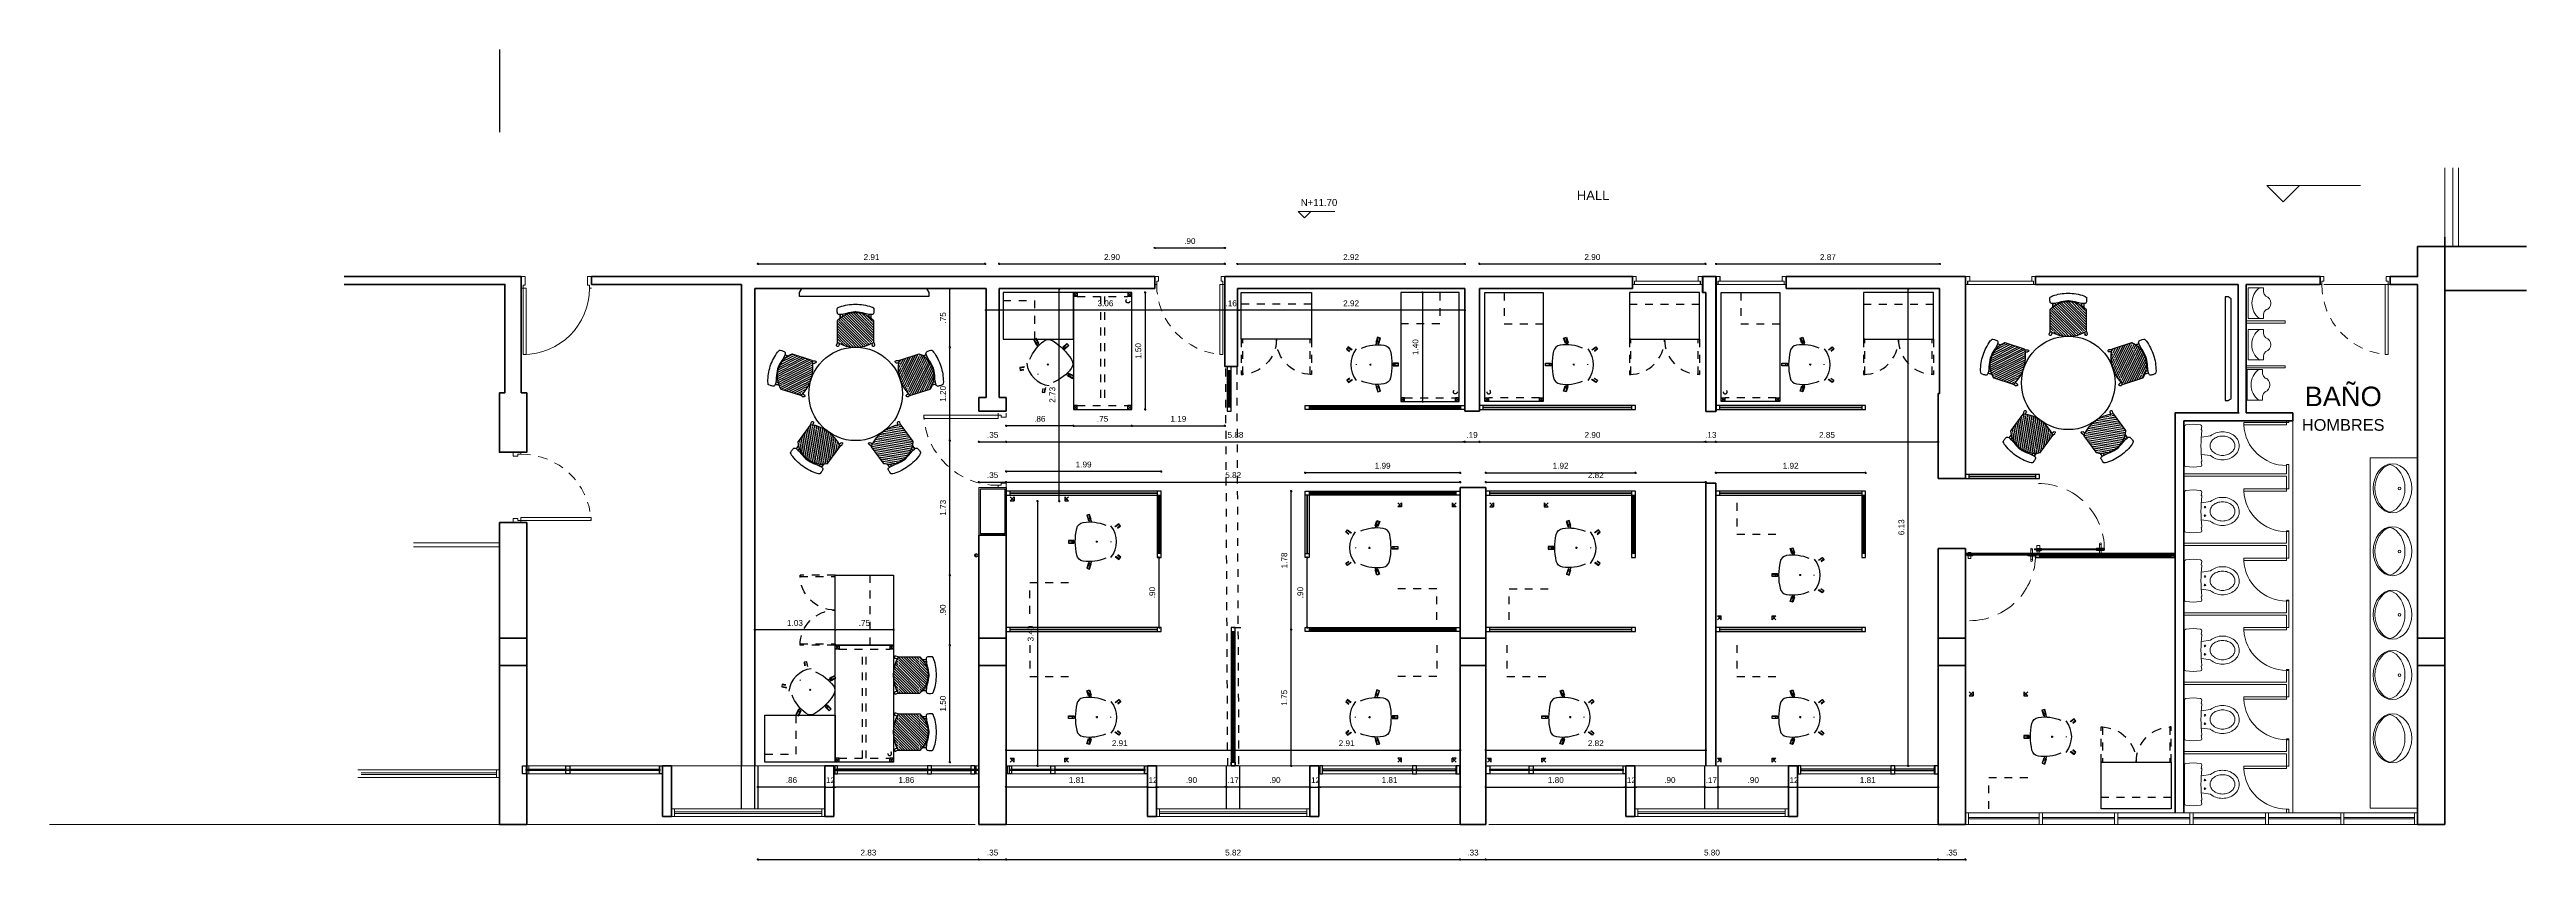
# Model space of a CAD drawing. Header units: millimetres. Extents: x -38 to 179, y -2 to 69.
# Drawn here: x 147.07 to 178.84, y 13.43 to 23.84 of the extents above; entities that cross this region are included whole.
import ezdxf

# ---------------------------------------------------------------- set-up
doc = ezdxf.new("R2010")
doc.units = ezdxf.units.MM
doc.linetypes.add('HIDDEN', pattern=[0.375, 0.25, -0.125])
doc.linetypes.add('HIDDEN2', pattern=[0.1875, 0.125, -0.0625])
doc.layers.get('0').update_dxf_attribs({"color": 255})
for name, color, linetype in [('-CANALETA AEREA', 255, 'Continuous'), ('0.00', 8, 'Continuous'), ('0.05', 6, 'Continuous'), ('A_MOBILIARIO', 6, 'Continuous'), ('X_COTAS50', 6, 'Continuous')]:
    doc.layers.add(name, color=color, linetype=linetype)
for name, color, linetype, lineweight in [('0.20', 3, 'Continuous', 20), ('01 GRIS', 253, 'Continuous', 0), ('02 AZUL', 5, 'Continuous', 5), ('03 AMARILLO', 2, 'Continuous', 20), ('04 VERDE', 3, 'Continuous', 15), ('05 MAGENTA', 6, 'Continuous', 30), ('06 ROJO', 1, 'Continuous', 50), ('12 COLUMNAS', 4, 'Continuous', 70), ('14 ANTEPECHO', 3, 'Continuous', 15), ('15 DIVISIONES LIVS', 3, 'Continuous', 15), ('A_MUEBLES FIJOS', 6, 'Continuous', 5), ('NOMEN', 1, 'Continuous', 0)]:
    doc.layers.add(name, color=color, linetype=linetype, lineweight=lineweight)
doc.styles.get("Standard").update_dxf_attribs({"font": 'arial.ttf'})
doc.styles.add('UNAL PLANEACION', font='arial.ttf')
doc.dimstyles.new('COTAS 50', dxfattribs={"dimscale": 50, "dimtxt": 0.0015, "dimasz": 0.00025, "dimexe": 0, "dimexo": 0.00025, "dimgap": 0.001, "dimtad": 1, "dimzin": 4, "dimdsep": 46, "dimtxsty": 'UNAL PLANEACION', "dimblk": 'DIMBLK', "dimcen": 1, "dimse1": 1, "dimse2": 1, "dimclrd": 8, "dimclre": 8, "dimclrt": 256, "dimadec": 0, "dimazin": 1, "dimtfac": 1, "dimtix": 1, "dimtmove": 2, "dimatfit": 0, "dimldrblk": 'INDICE', "dimfxl": 1, "dimtolj": 1, "dimtzin": 0, "dimarcsym": 0})

# ---------------------------------------------------------------- blocks, each defined once
blk = doc.blocks.new('PT90M15')
blk.add_lwpolyline([(0.025, 0.1), (0.025, 1), (0.065, 1), (0.065, 0.1)], close=True)
for points in [[(0, 0), (0.05, 0), (0.05, 0.06), (0.025, 0.06), (0.025, 0.1), (0, 0.1)], [(0.9, 0), (0.85, 0), (0.85, 0.06), (0.875, 0.06), (0.875, 0.1), (0.9, 0.1)]]:
    blk.add_lwpolyline(points)
at = {"color": 252, "linetype": 'HIDDEN', "ltscale": 0.5}
blk.add_arc((-0.019, 0.107), 0.894, 359.542, 87.1849, dxfattribs=at)
blk = doc.blocks.new('*U396')
at = {"layer": '0.00'}
blk.add_lwpolyline([(0.595, 0.02), (0.02, 0.02), (0.02, 0.33), (0.595, 0.33)], close=True, dxfattribs=at)
at = {"layer": '0.20'}
blk.add_lwpolyline([(0.615, 0), (0, 0), (0, 0.35), (0.615, 0.35)], close=True, dxfattribs=at)
blk = doc.blocks.new('DIMBLK')
for q in [(-1, 0), (0, 1), (1, 0), (0, -1)]:
    blk.add_line((0, 0), q)
blk.add_circle((0, 0), 0.5)
blk = doc.blocks.new('*D408')
at = {"layer": 'Defpoints', "color": 0, "transparency": 16777216}
for p in [(123.075, 1.749), (123.425, 1.749), (123.425, 1.354)]:
    blk.add_point(p, dxfattribs=at)
at = {"layer": 'X_COTAS50', "color": 8, "lineweight": -2, "transparency": 16777216}
blk.add_line((123.087, 1.354), (123.412, 1.354), dxfattribs=at)
at = {"layer": 'X_COTAS50', "color": 8, "lineweight": -2, "transparency": 16777216, "xscale": 0.0125, "yscale": 0.0125, "zscale": 0.0125, "rotation": 180}
blk.add_blockref('DIMBLK', (123.075, 1.354), dxfattribs=at)
at = {"layer": 'X_COTAS50', "color": 8, "lineweight": -2, "transparency": 16777216, "xscale": 0.0125, "yscale": 0.0125, "zscale": 0.0125}
blk.add_blockref('DIMBLK', (123.425, 1.354), dxfattribs=at)
at = {"layer": 'X_COTAS50', "transparency": 16777216, "insert": (123.25, 1.442), "char_height": 0.075, "attachment_point": 5, "style": 'UNAL PLANEACION'}
blk.add_mtext('\\A1;.35', dxfattribs=at)
blk = doc.blocks.new('INDICE')
blk.add_line((-0.2, 0), (-1.2, 0))
blk.add_lwpolyline([(-0.5, 0.9), (-0.4, 0.9), (0, 0), (-0.4, -0.9), (-0.5, -0.9), (-0.2, 0)], close=True)
blk = doc.blocks.new('*D409')
at = {"layer": 'Defpoints', "color": 0, "transparency": 16777216}
for p in [(129.304, 1.749), (129.492, 1.749), (129.492, 1.354)]:
    blk.add_point(p, dxfattribs=at)
at = {"layer": 'X_COTAS50', "color": 8, "lineweight": -2, "transparency": 16777216}
for p, q in [((129.292, 1.354), (129.279, 1.354)), ((129.304, 1.354), (129.492, 1.354)), ((129.504, 1.354), (129.517, 1.354))]:
    blk.add_line(p, q, dxfattribs=at)
at = {"layer": 'X_COTAS50', "color": 8, "lineweight": -2, "transparency": 16777216, "xscale": 0.0125, "yscale": 0.0125, "zscale": 0.0125}
blk.add_blockref('DIMBLK', (129.304, 1.354), dxfattribs=at)
at = {"layer": 'X_COTAS50', "color": 8, "lineweight": -2, "transparency": 16777216, "xscale": 0.0125, "yscale": 0.0125, "zscale": 0.0125, "rotation": 180}
blk.add_blockref('DIMBLK', (129.492, 1.354), dxfattribs=at)
at = {"layer": 'X_COTAS50', "transparency": 16777216, "insert": (129.398, 1.442), "char_height": 0.075, "attachment_point": 5, "style": 'UNAL PLANEACION'}
blk.add_mtext('\\A1;.19', dxfattribs=at)
blk = doc.blocks.new('*D410')
at = {"layer": 'Defpoints', "color": 0, "transparency": 16777216}
for p in [(132.395, 1.744), (132.525, 1.744), (132.525, 1.354)]:
    blk.add_point(p, dxfattribs=at)
at = {"layer": 'X_COTAS50', "color": 8, "lineweight": -2, "transparency": 16777216}
for p, q in [((132.382, 1.354), (132.37, 1.354)), ((132.395, 1.354), (132.525, 1.354)), ((132.537, 1.354), (132.55, 1.354))]:
    blk.add_line(p, q, dxfattribs=at)
at = {"layer": 'X_COTAS50', "color": 8, "lineweight": -2, "transparency": 16777216, "xscale": 0.0125, "yscale": 0.0125, "zscale": 0.0125}
blk.add_blockref('DIMBLK', (132.395, 1.354), dxfattribs=at)
at = {"layer": 'X_COTAS50', "color": 8, "lineweight": -2, "transparency": 16777216, "xscale": 0.0125, "yscale": 0.0125, "zscale": 0.0125, "rotation": 180}
blk.add_blockref('DIMBLK', (132.525, 1.354), dxfattribs=at)
at = {"layer": 'X_COTAS50', "transparency": 16777216, "insert": (132.46, 1.442), "char_height": 0.075, "attachment_point": 5, "style": 'UNAL PLANEACION'}
blk.add_mtext('\\A1;.13', dxfattribs=at)
blk = doc.blocks.new('*D411')
at = {"layer": 'Defpoints', "color": 0, "transparency": 16777216}
for p in [(135.375, 1.974), (132.525, 1.744), (135.375, 1.354)]:
    blk.add_point(p, dxfattribs=at)
at = {"layer": 'X_COTAS50', "color": 8, "lineweight": -2, "transparency": 16777216}
blk.add_line((132.537, 1.354), (135.362, 1.354), dxfattribs=at)
at = {"layer": 'X_COTAS50', "color": 8, "lineweight": -2, "transparency": 16777216, "xscale": 0.0125, "yscale": 0.0125, "zscale": 0.0125, "rotation": 180}
blk.add_blockref('DIMBLK', (132.525, 1.354), dxfattribs=at)
at = {"layer": 'X_COTAS50', "color": 8, "lineweight": -2, "transparency": 16777216, "xscale": 0.0125, "yscale": 0.0125, "zscale": 0.0125}
blk.add_blockref('DIMBLK', (135.375, 1.354), dxfattribs=at)
at = {"layer": 'X_COTAS50', "transparency": 16777216, "insert": (133.95, 1.442), "char_height": 0.075, "attachment_point": 5, "style": 'UNAL PLANEACION'}
blk.add_mtext('\\A1;2.85', dxfattribs=at)
blk = doc.blocks.new('*D412')
at = {"layer": 'Defpoints', "color": 0, "transparency": 16777216}
for p in [(123.425, 1.749), (129.304, 1.749), (129.304, 1.354)]:
    blk.add_point(p, dxfattribs=at)
at = {"layer": 'X_COTAS50', "color": 8, "lineweight": -2, "transparency": 16777216}
blk.add_line((123.437, 1.354), (129.292, 1.354), dxfattribs=at)
at = {"layer": 'X_COTAS50', "color": 8, "lineweight": -2, "transparency": 16777216, "xscale": 0.0125, "yscale": 0.0125, "zscale": 0.0125, "rotation": 180}
blk.add_blockref('DIMBLK', (123.425, 1.354), dxfattribs=at)
at = {"layer": 'X_COTAS50', "color": 8, "lineweight": -2, "transparency": 16777216, "xscale": 0.0125, "yscale": 0.0125, "zscale": 0.0125}
blk.add_blockref('DIMBLK', (129.304, 1.354), dxfattribs=at)
at = {"layer": 'X_COTAS50', "transparency": 16777216, "insert": (126.364, 1.442), "char_height": 0.075, "attachment_point": 5, "style": 'UNAL PLANEACION'}
blk.add_mtext('\\A1;5.88', dxfattribs=at)
blk = doc.blocks.new('*D413')
at = {"layer": 'Defpoints', "color": 0, "transparency": 16777216}
for p in [(129.492, 1.749), (132.395, 1.749), (132.395, 1.354)]:
    blk.add_point(p, dxfattribs=at)
at = {"layer": 'X_COTAS50', "color": 8, "lineweight": -2, "transparency": 16777216}
blk.add_line((129.504, 1.354), (132.382, 1.354), dxfattribs=at)
at = {"layer": 'X_COTAS50', "color": 8, "lineweight": -2, "transparency": 16777216, "xscale": 0.0125, "yscale": 0.0125, "zscale": 0.0125, "rotation": 180}
blk.add_blockref('DIMBLK', (129.492, 1.354), dxfattribs=at)
at = {"layer": 'X_COTAS50', "color": 8, "lineweight": -2, "transparency": 16777216, "xscale": 0.0125, "yscale": 0.0125, "zscale": 0.0125}
blk.add_blockref('DIMBLK', (132.395, 1.354), dxfattribs=at)
at = {"layer": 'X_COTAS50', "transparency": 16777216, "insert": (130.943, 1.442), "char_height": 0.075, "attachment_point": 5, "style": 'UNAL PLANEACION'}
blk.add_mtext('\\A1;2.90', dxfattribs=at)
blk = doc.blocks.new('*D414')
at = {"layer": 'Defpoints', "color": 0, "transparency": 16777216}
for p in [(123.425, 0.594), (123.425, -2.806), (123.825, -2.806)]:
    blk.add_point(p, dxfattribs=at)
at = {"layer": 'X_COTAS50', "color": 8, "lineweight": -2, "transparency": 16777216}
blk.add_line((123.825, 0.582), (123.825, -2.793), dxfattribs=at)
at = {"layer": 'X_COTAS50', "color": 8, "lineweight": -2, "transparency": 16777216, "xscale": 0.0125, "yscale": 0.0125, "zscale": 0.0125}
for p, rotation in [((123.825, 0.594), 90), ((123.825, -2.806), 270)]:
    blk.add_blockref('DIMBLK', p, dxfattribs=dict(at, rotation=rotation))
at = {"layer": 'X_COTAS50', "transparency": 16777216, "insert": (123.737, -1.106), "char_height": 0.075, "attachment_point": 5, "rotation": 90, "style": 'UNAL PLANEACION'}
blk.add_mtext('\\A1;3.40', dxfattribs=at)
blk = doc.blocks.new('*D415')
at = {"layer": 'Defpoints', "color": 0, "transparency": 16777216}
for p in [(123.165, 3.319), (123.165, 3.043), (126.229, 3.119)]:
    blk.add_point(p, dxfattribs=at)
at = {"layer": 'X_COTAS50', "color": 8, "lineweight": -2, "transparency": 16777216}
blk.add_line((126.216, 3.043), (123.177, 3.043), dxfattribs=at)
at = {"layer": 'X_COTAS50', "color": 8, "lineweight": -2, "transparency": 16777216, "xscale": 0.0125, "yscale": 0.0125, "zscale": 0.0125, "rotation": 180}
blk.add_blockref('DIMBLK', (123.165, 3.043), dxfattribs=at)
at = {"layer": 'X_COTAS50', "color": 8, "lineweight": -2, "transparency": 16777216, "xscale": 0.0125, "yscale": 0.0125, "zscale": 0.0125}
blk.add_blockref('DIMBLK', (126.229, 3.043), dxfattribs=at)
at = {"layer": 'X_COTAS50', "transparency": 16777216, "insert": (124.697, 3.131), "char_height": 0.075, "attachment_point": 5, "style": 'UNAL PLANEACION'}
blk.add_mtext('\\A1;3.06', dxfattribs=at)
blk = doc.blocks.new('*D416')
at = {"layer": 'Defpoints', "color": 0, "transparency": 16777216}
for p in [(123.425, -2.806), (126.335, -2.602), (126.335, -2.806)]:
    blk.add_point(p, dxfattribs=at)
at = {"layer": 'X_COTAS50', "color": 8, "lineweight": -2, "transparency": 16777216}
blk.add_line((123.437, -2.602), (126.322, -2.602), dxfattribs=at)
at = {"layer": 'X_COTAS50', "color": 8, "lineweight": -2, "transparency": 16777216, "xscale": 0.0125, "yscale": 0.0125, "zscale": 0.0125, "rotation": 180}
blk.add_blockref('DIMBLK', (123.425, -2.602), dxfattribs=at)
at = {"layer": 'X_COTAS50', "color": 8, "lineweight": -2, "transparency": 16777216, "xscale": 0.0125, "yscale": 0.0125, "zscale": 0.0125}
blk.add_blockref('DIMBLK', (126.335, -2.602), dxfattribs=at)
at = {"layer": 'X_COTAS50', "transparency": 16777216, "insert": (124.88, -2.514), "char_height": 0.075, "attachment_point": 5, "style": 'UNAL PLANEACION'}
blk.add_mtext('\\A1;2.91', dxfattribs=at)
blk = doc.blocks.new('*D417')
at = {"layer": 'Defpoints', "color": 0, "transparency": 16777216}
for p in [(129.575, -2.806), (132.395, -2.602), (132.395, -2.806)]:
    blk.add_point(p, dxfattribs=at)
at = {"layer": 'X_COTAS50', "color": 8, "lineweight": -2, "transparency": 16777216}
blk.add_line((129.587, -2.602), (132.382, -2.602), dxfattribs=at)
at = {"layer": 'X_COTAS50', "color": 8, "lineweight": -2, "transparency": 16777216, "xscale": 0.0125, "yscale": 0.0125, "zscale": 0.0125, "rotation": 180}
blk.add_blockref('DIMBLK', (129.575, -2.602), dxfattribs=at)
at = {"layer": 'X_COTAS50', "color": 8, "lineweight": -2, "transparency": 16777216, "xscale": 0.0125, "yscale": 0.0125, "zscale": 0.0125}
blk.add_blockref('DIMBLK', (132.395, -2.602), dxfattribs=at)
at = {"layer": 'X_COTAS50', "transparency": 16777216, "insert": (130.985, -2.514), "char_height": 0.075, "attachment_point": 5, "style": 'UNAL PLANEACION'}
blk.add_mtext('\\A1;2.82', dxfattribs=at)
blk = doc.blocks.new('*D418')
at = {"layer": 'Defpoints', "color": 0, "transparency": 16777216}
for p in [(134.992, 3.319), (135.395, 3.319), (135.375, -2.806)]:
    blk.add_point(p, dxfattribs=at)
at = {"layer": 'X_COTAS50', "color": 8, "lineweight": -2, "transparency": 16777216}
blk.add_line((134.992, -2.793), (134.992, 3.307), dxfattribs=at)
at = {"layer": 'X_COTAS50', "color": 8, "lineweight": -2, "transparency": 16777216, "xscale": 0.0125, "yscale": 0.0125, "zscale": 0.0125}
for p, rotation in [((134.992, 3.319), 90), ((134.992, -2.806), 270)]:
    blk.add_blockref('DIMBLK', p, dxfattribs=dict(at, rotation=rotation))
at = {"layer": 'X_COTAS50', "transparency": 16777216, "insert": (134.904, 0.257), "char_height": 0.075, "attachment_point": 5, "rotation": 90, "style": 'UNAL PLANEACION'}
blk.add_mtext('\\A1;6.13', dxfattribs=at)
blk = doc.blocks.new('*D419')
at = {"layer": 'Defpoints', "color": 0, "transparency": 16777216}
for p in [(126.229, 3.043), (126.229, 2.319), (126.389, 2.319)]:
    blk.add_point(p, dxfattribs=at)
at = {"layer": 'X_COTAS50', "color": 8, "lineweight": -2, "transparency": 16777216}
for p, q in [((126.216, 3.043), (126.204, 3.043)), ((126.389, 3.043), (126.229, 3.043)), ((126.402, 3.043), (126.414, 3.043))]:
    blk.add_line(p, q, dxfattribs=at)
at = {"layer": 'X_COTAS50', "color": 8, "lineweight": -2, "transparency": 16777216, "xscale": 0.0125, "yscale": 0.0125, "zscale": 0.0125}
blk.add_blockref('DIMBLK', (126.229, 3.043), dxfattribs=at)
at = {"layer": 'X_COTAS50', "color": 8, "lineweight": -2, "transparency": 16777216, "xscale": 0.0125, "yscale": 0.0125, "zscale": 0.0125, "rotation": 180}
blk.add_blockref('DIMBLK', (126.389, 3.043), dxfattribs=at)
at = {"layer": 'X_COTAS50', "transparency": 16777216, "insert": (126.309, 3.131), "char_height": 0.075, "attachment_point": 5, "style": 'UNAL PLANEACION'}
blk.add_mtext('\\A1;.16', dxfattribs=at)
blk = doc.blocks.new('*D420')
at = {"layer": 'Defpoints', "color": 0, "transparency": 16777216}
for p in [(135.395, 3.636), (132.53, 3.319), (135.395, 3.319)]:
    blk.add_point(p, dxfattribs=at)
at = {"layer": 'X_COTAS50', "color": 8, "lineweight": -2, "transparency": 16777216}
blk.add_line((132.542, 3.636), (135.382, 3.636), dxfattribs=at)
at = {"layer": 'X_COTAS50', "color": 8, "lineweight": -2, "transparency": 16777216, "xscale": 0.0125, "yscale": 0.0125, "zscale": 0.0125, "rotation": 180}
blk.add_blockref('DIMBLK', (132.53, 3.636), dxfattribs=at)
at = {"layer": 'X_COTAS50', "color": 8, "lineweight": -2, "transparency": 16777216, "xscale": 0.0125, "yscale": 0.0125, "zscale": 0.0125}
blk.add_blockref('DIMBLK', (135.395, 3.636), dxfattribs=at)
at = {"layer": 'X_COTAS50', "transparency": 16777216, "insert": (133.962, 3.724), "char_height": 0.075, "attachment_point": 5, "style": 'UNAL PLANEACION'}
blk.add_mtext('\\A1;2.87', dxfattribs=at)
blk = doc.blocks.new('*D421')
at = {"layer": 'Defpoints', "color": 0, "transparency": 16777216}
for p in [(132.391, 3.636), (129.492, 1.749), (132.391, 1.749)]:
    blk.add_point(p, dxfattribs=at)
at = {"layer": 'X_COTAS50', "color": 8, "lineweight": -2, "transparency": 16777216}
blk.add_line((129.504, 3.636), (132.378, 3.636), dxfattribs=at)
at = {"layer": 'X_COTAS50', "color": 8, "lineweight": -2, "transparency": 16777216, "xscale": 0.0125, "yscale": 0.0125, "zscale": 0.0125, "rotation": 180}
blk.add_blockref('DIMBLK', (129.492, 3.636), dxfattribs=at)
at = {"layer": 'X_COTAS50', "color": 8, "lineweight": -2, "transparency": 16777216, "xscale": 0.0125, "yscale": 0.0125, "zscale": 0.0125}
blk.add_blockref('DIMBLK', (132.391, 3.636), dxfattribs=at)
at = {"layer": 'X_COTAS50', "transparency": 16777216, "insert": (130.941, 3.724), "char_height": 0.075, "attachment_point": 5, "style": 'UNAL PLANEACION'}
blk.add_mtext('\\A1;2.90', dxfattribs=at)
blk = doc.blocks.new('*D422')
at = {"layer": 'Defpoints', "color": 0, "transparency": 16777216}
for p in [(129.304, 3.636), (126.389, 3.319), (129.304, 3.319)]:
    blk.add_point(p, dxfattribs=at)
at = {"layer": 'X_COTAS50', "color": 8, "lineweight": -2, "transparency": 16777216}
blk.add_line((126.402, 3.636), (129.292, 3.636), dxfattribs=at)
at = {"layer": 'X_COTAS50', "color": 8, "lineweight": -2, "transparency": 16777216, "xscale": 0.0125, "yscale": 0.0125, "zscale": 0.0125, "rotation": 180}
blk.add_blockref('DIMBLK', (126.389, 3.636), dxfattribs=at)
at = {"layer": 'X_COTAS50', "color": 8, "lineweight": -2, "transparency": 16777216, "xscale": 0.0125, "yscale": 0.0125, "zscale": 0.0125}
blk.add_blockref('DIMBLK', (129.304, 3.636), dxfattribs=at)
at = {"layer": 'X_COTAS50', "transparency": 16777216, "insert": (127.847, 3.724), "char_height": 0.075, "attachment_point": 5, "style": 'UNAL PLANEACION'}
blk.add_mtext('\\A1;2.92', dxfattribs=at)
blk = doc.blocks.new('*D423')
at = {"layer": 'Defpoints', "color": 0, "transparency": 16777216}
for p in [(123.153, 3.636), (123.153, 1.924), (120.241, 1.651)]:
    blk.add_point(p, dxfattribs=at)
at = {"layer": 'X_COTAS50', "color": 8, "lineweight": -2, "transparency": 16777216}
blk.add_line((120.253, 3.636), (123.14, 3.636), dxfattribs=at)
at = {"layer": 'X_COTAS50', "color": 8, "lineweight": -2, "transparency": 16777216, "xscale": 0.0125, "yscale": 0.0125, "zscale": 0.0125, "rotation": 180}
blk.add_blockref('DIMBLK', (120.241, 3.636), dxfattribs=at)
at = {"layer": 'X_COTAS50', "color": 8, "lineweight": -2, "transparency": 16777216, "xscale": 0.0125, "yscale": 0.0125, "zscale": 0.0125}
blk.add_blockref('DIMBLK', (123.153, 3.636), dxfattribs=at)
at = {"layer": 'X_COTAS50', "transparency": 16777216, "insert": (121.697, 3.724), "char_height": 0.075, "attachment_point": 5, "style": 'UNAL PLANEACION'}
blk.add_mtext('\\A1;2.91', dxfattribs=at)
blk = doc.blocks.new('*D424')
at = {"layer": 'Defpoints', "color": 0, "transparency": 16777216}
for p in [(126.229, 3.636), (123.333, 3.319), (126.229, 3.319)]:
    blk.add_point(p, dxfattribs=at)
at = {"layer": 'X_COTAS50', "color": 8, "lineweight": -2, "transparency": 16777216}
blk.add_line((123.345, 3.636), (126.216, 3.636), dxfattribs=at)
at = {"layer": 'X_COTAS50', "color": 8, "lineweight": -2, "transparency": 16777216, "xscale": 0.0125, "yscale": 0.0125, "zscale": 0.0125, "rotation": 180}
blk.add_blockref('DIMBLK', (123.333, 3.636), dxfattribs=at)
at = {"layer": 'X_COTAS50', "color": 8, "lineweight": -2, "transparency": 16777216, "xscale": 0.0125, "yscale": 0.0125, "zscale": 0.0125}
blk.add_blockref('DIMBLK', (126.229, 3.636), dxfattribs=at)
at = {"layer": 'X_COTAS50', "transparency": 16777216, "insert": (124.781, 3.724), "char_height": 0.075, "attachment_point": 5, "style": 'UNAL PLANEACION'}
blk.add_mtext('\\A1;2.90', dxfattribs=at)
blk = doc.blocks.new('*D425')
at = {"layer": 'Defpoints', "color": 0, "transparency": 16777216}
for p in [(123.423, -3.351), (129.245, -3.351), (129.245, -4.007)]:
    blk.add_point(p, dxfattribs=at)
at = {"layer": 'X_COTAS50', "color": 8, "lineweight": -2, "transparency": 16777216}
blk.add_line((123.435, -4.007), (129.232, -4.007), dxfattribs=at)
at = {"layer": 'X_COTAS50', "color": 8, "lineweight": -2, "transparency": 16777216, "xscale": 0.0125, "yscale": 0.0125, "zscale": 0.0125, "rotation": 180}
blk.add_blockref('DIMBLK', (123.423, -4.007), dxfattribs=at)
at = {"layer": 'X_COTAS50', "color": 8, "lineweight": -2, "transparency": 16777216, "xscale": 0.0125, "yscale": 0.0125, "zscale": 0.0125}
blk.add_blockref('DIMBLK', (129.245, -4.007), dxfattribs=at)
at = {"layer": 'X_COTAS50', "transparency": 16777216, "insert": (126.334, -3.918), "char_height": 0.075, "attachment_point": 5, "style": 'UNAL PLANEACION'}
blk.add_mtext('\\A1;5.82', dxfattribs=at)
blk = doc.blocks.new('*D426')
at = {"layer": 'Defpoints', "color": 0, "transparency": 16777216}
for p in [(129.245, -3.556), (129.575, -3.556), (129.575, -4.007)]:
    blk.add_point(p, dxfattribs=at)
at = {"layer": 'X_COTAS50', "color": 8, "lineweight": -2, "transparency": 16777216}
blk.add_line((129.257, -4.007), (129.562, -4.007), dxfattribs=at)
at = {"layer": 'X_COTAS50', "color": 8, "lineweight": -2, "transparency": 16777216, "xscale": 0.0125, "yscale": 0.0125, "zscale": 0.0125, "rotation": 180}
blk.add_blockref('DIMBLK', (129.245, -4.007), dxfattribs=at)
at = {"layer": 'X_COTAS50', "color": 8, "lineweight": -2, "transparency": 16777216, "xscale": 0.0125, "yscale": 0.0125, "zscale": 0.0125}
blk.add_blockref('DIMBLK', (129.575, -4.007), dxfattribs=at)
at = {"layer": 'X_COTAS50', "transparency": 16777216, "insert": (129.41, -3.918), "char_height": 0.075, "attachment_point": 5, "style": 'UNAL PLANEACION'}
blk.add_mtext('\\A1;.33', dxfattribs=at)
blk = doc.blocks.new('*D427')
at = {"layer": 'Defpoints', "color": 0, "transparency": 16777216}
for p in [(129.575, -2.906), (135.375, -3.556), (135.375, -4.007)]:
    blk.add_point(p, dxfattribs=at)
at = {"layer": 'X_COTAS50', "color": 8, "lineweight": -2, "transparency": 16777216}
blk.add_line((129.587, -4.007), (135.362, -4.007), dxfattribs=at)
at = {"layer": 'X_COTAS50', "color": 8, "lineweight": -2, "transparency": 16777216, "xscale": 0.0125, "yscale": 0.0125, "zscale": 0.0125, "rotation": 180}
blk.add_blockref('DIMBLK', (129.575, -4.007), dxfattribs=at)
at = {"layer": 'X_COTAS50', "color": 8, "lineweight": -2, "transparency": 16777216, "xscale": 0.0125, "yscale": 0.0125, "zscale": 0.0125}
blk.add_blockref('DIMBLK', (135.375, -4.007), dxfattribs=at)
at = {"layer": 'X_COTAS50', "transparency": 16777216, "insert": (132.475, -3.918), "char_height": 0.075, "attachment_point": 5, "style": 'UNAL PLANEACION'}
blk.add_mtext('\\A1;5.80', dxfattribs=at)
blk = doc.blocks.new('*D428')
at = {"layer": 'Defpoints', "color": 0, "transparency": 16777216}
for p in [(120.241, -2.806), (123.073, -3.351), (123.073, -4.007)]:
    blk.add_point(p, dxfattribs=at)
at = {"layer": 'X_COTAS50', "color": 8, "lineweight": -2, "transparency": 16777216}
blk.add_line((120.253, -4.007), (123.06, -4.007), dxfattribs=at)
at = {"layer": 'X_COTAS50', "color": 8, "lineweight": -2, "transparency": 16777216, "xscale": 0.0125, "yscale": 0.0125, "zscale": 0.0125, "rotation": 180}
blk.add_blockref('DIMBLK', (120.241, -4.007), dxfattribs=at)
at = {"layer": 'X_COTAS50', "color": 8, "lineweight": -2, "transparency": 16777216, "xscale": 0.0125, "yscale": 0.0125, "zscale": 0.0125}
blk.add_blockref('DIMBLK', (123.073, -4.007), dxfattribs=at)
at = {"layer": 'X_COTAS50', "transparency": 16777216, "insert": (121.657, -3.918), "char_height": 0.075, "attachment_point": 5, "style": 'UNAL PLANEACION'}
blk.add_mtext('\\A1;2.83', dxfattribs=at)
blk = doc.blocks.new('*D429')
at = {"layer": 'Defpoints', "color": 0, "transparency": 16777216}
for p in [(123.073, -3.556), (123.425, -3.556), (123.425, -4.007)]:
    blk.add_point(p, dxfattribs=at)
at = {"layer": 'X_COTAS50', "color": 8, "lineweight": -2, "transparency": 16777216}
blk.add_line((123.085, -4.007), (123.412, -4.007), dxfattribs=at)
at = {"layer": 'X_COTAS50', "color": 8, "lineweight": -2, "transparency": 16777216, "xscale": 0.0125, "yscale": 0.0125, "zscale": 0.0125, "rotation": 180}
blk.add_blockref('DIMBLK', (123.073, -4.007), dxfattribs=at)
at = {"layer": 'X_COTAS50', "color": 8, "lineweight": -2, "transparency": 16777216, "xscale": 0.0125, "yscale": 0.0125, "zscale": 0.0125}
blk.add_blockref('DIMBLK', (123.425, -4.007), dxfattribs=at)
at = {"layer": 'X_COTAS50', "transparency": 16777216, "insert": (123.249, -3.918), "char_height": 0.075, "attachment_point": 5, "style": 'UNAL PLANEACION'}
blk.add_mtext('\\A1;.35', dxfattribs=at)
blk = doc.blocks.new('*D430')
at = {"layer": 'Defpoints', "color": 0, "transparency": 16777216}
for p in [(131.37, -3.076), (129.575, -3.494), (131.37, -3.494)]:
    blk.add_point(p, dxfattribs=at)
at = {"layer": 'X_COTAS50', "color": 8, "lineweight": -2, "transparency": 16777216}
blk.add_line((129.587, -3.076), (131.357, -3.076), dxfattribs=at)
at = {"layer": 'X_COTAS50', "color": 8, "lineweight": -2, "transparency": 16777216, "xscale": 0.0125, "yscale": 0.0125, "zscale": 0.0125, "rotation": 180}
blk.add_blockref('DIMBLK', (129.575, -3.076), dxfattribs=at)
at = {"layer": 'X_COTAS50', "color": 8, "lineweight": -2, "transparency": 16777216, "xscale": 0.0125, "yscale": 0.0125, "zscale": 0.0125}
blk.add_blockref('DIMBLK', (131.37, -3.076), dxfattribs=at)
at = {"layer": 'X_COTAS50', "transparency": 16777216, "insert": (130.472, -2.987), "char_height": 0.075, "attachment_point": 5, "style": 'UNAL PLANEACION'}
blk.add_mtext('\\A1;1.80', dxfattribs=at)
blk = doc.blocks.new('*D431')
at = {"layer": 'Defpoints', "color": 0, "transparency": 16777216}
for p in [(131.485, -3.076), (131.37, -3.494), (131.485, -3.52)]:
    blk.add_point(p, dxfattribs=at)
at = {"layer": 'X_COTAS50', "color": 8, "lineweight": -2, "transparency": 16777216}
for p, q in [((131.357, -3.076), (131.345, -3.076)), ((131.37, -3.076), (131.485, -3.076)), ((131.497, -3.076), (131.51, -3.076))]:
    blk.add_line(p, q, dxfattribs=at)
at = {"layer": 'X_COTAS50', "color": 8, "lineweight": -2, "transparency": 16777216, "xscale": 0.0125, "yscale": 0.0125, "zscale": 0.0125}
blk.add_blockref('DIMBLK', (131.37, -3.076), dxfattribs=at)
at = {"layer": 'X_COTAS50', "color": 8, "lineweight": -2, "transparency": 16777216, "xscale": 0.0125, "yscale": 0.0125, "zscale": 0.0125, "rotation": 180}
blk.add_blockref('DIMBLK', (131.485, -3.076), dxfattribs=at)
at = {"layer": 'X_COTAS50', "transparency": 16777216, "insert": (131.427, -2.988), "char_height": 0.075, "attachment_point": 5, "style": 'UNAL PLANEACION'}
blk.add_mtext('\\A1;.12', dxfattribs=at)
blk = doc.blocks.new('*D432')
at = {"layer": 'Defpoints', "color": 0, "transparency": 16777216}
for p in [(132.385, -3.076), (131.485, -3.52), (132.385, -3.762)]:
    blk.add_point(p, dxfattribs=at)
at = {"layer": 'X_COTAS50', "color": 8, "lineweight": -2, "transparency": 16777216}
blk.add_line((131.497, -3.076), (132.372, -3.076), dxfattribs=at)
at = {"layer": 'X_COTAS50', "color": 8, "lineweight": -2, "transparency": 16777216, "xscale": 0.0125, "yscale": 0.0125, "zscale": 0.0125, "rotation": 180}
blk.add_blockref('DIMBLK', (131.485, -3.076), dxfattribs=at)
at = {"layer": 'X_COTAS50', "color": 8, "lineweight": -2, "transparency": 16777216, "xscale": 0.0125, "yscale": 0.0125, "zscale": 0.0125}
blk.add_blockref('DIMBLK', (132.385, -3.076), dxfattribs=at)
at = {"layer": 'X_COTAS50', "transparency": 16777216, "insert": (131.935, -2.987), "char_height": 0.075, "attachment_point": 5, "style": 'UNAL PLANEACION'}
blk.add_mtext('\\A1;.90', dxfattribs=at)
blk = doc.blocks.new('*D433')
at = {"layer": 'Defpoints', "color": 0, "transparency": 16777216}
for p in [(132.55, -3.076), (132.385, -3.762), (132.55, -3.834)]:
    blk.add_point(p, dxfattribs=at)
at = {"layer": 'X_COTAS50', "color": 8, "lineweight": -2, "transparency": 16777216}
for p, q in [((132.372, -3.076), (132.36, -3.076)), ((132.385, -3.076), (132.55, -3.076)), ((132.562, -3.076), (132.575, -3.076))]:
    blk.add_line(p, q, dxfattribs=at)
at = {"layer": 'X_COTAS50', "color": 8, "lineweight": -2, "transparency": 16777216, "xscale": 0.0125, "yscale": 0.0125, "zscale": 0.0125}
blk.add_blockref('DIMBLK', (132.385, -3.076), dxfattribs=at)
at = {"layer": 'X_COTAS50', "color": 8, "lineweight": -2, "transparency": 16777216, "xscale": 0.0125, "yscale": 0.0125, "zscale": 0.0125, "rotation": 180}
blk.add_blockref('DIMBLK', (132.55, -3.076), dxfattribs=at)
at = {"layer": 'X_COTAS50', "transparency": 16777216, "insert": (132.467, -2.988), "char_height": 0.075, "attachment_point": 5, "style": 'UNAL PLANEACION'}
blk.add_mtext('\\A1;.17', dxfattribs=at)
blk = doc.blocks.new('*D434')
at = {"layer": 'Defpoints', "color": 0, "transparency": 16777216}
for p in [(133.455, -3.076), (132.555, -3.762), (133.455, -3.73)]:
    blk.add_point(p, dxfattribs=at)
at = {"layer": 'X_COTAS50', "color": 8, "lineweight": -2, "transparency": 16777216}
blk.add_line((132.567, -3.076), (133.442, -3.076), dxfattribs=at)
at = {"layer": 'X_COTAS50', "color": 8, "lineweight": -2, "transparency": 16777216, "xscale": 0.0125, "yscale": 0.0125, "zscale": 0.0125, "rotation": 180}
blk.add_blockref('DIMBLK', (132.555, -3.076), dxfattribs=at)
at = {"layer": 'X_COTAS50', "color": 8, "lineweight": -2, "transparency": 16777216, "xscale": 0.0125, "yscale": 0.0125, "zscale": 0.0125}
blk.add_blockref('DIMBLK', (133.455, -3.076), dxfattribs=at)
at = {"layer": 'X_COTAS50', "transparency": 16777216, "insert": (133.005, -2.987), "char_height": 0.075, "attachment_point": 5, "style": 'UNAL PLANEACION'}
blk.add_mtext('\\A1;.90', dxfattribs=at)
blk = doc.blocks.new('*D435')
at = {"layer": 'Defpoints', "color": 0, "transparency": 16777216}
for p in [(133.57, -3.076), (133.455, -3.73), (133.57, -3.733)]:
    blk.add_point(p, dxfattribs=at)
at = {"layer": 'X_COTAS50', "color": 8, "lineweight": -2, "transparency": 16777216}
for p, q in [((133.442, -3.076), (133.43, -3.076)), ((133.455, -3.076), (133.57, -3.076)), ((133.582, -3.076), (133.595, -3.076))]:
    blk.add_line(p, q, dxfattribs=at)
at = {"layer": 'X_COTAS50', "color": 8, "lineweight": -2, "transparency": 16777216, "xscale": 0.0125, "yscale": 0.0125, "zscale": 0.0125}
blk.add_blockref('DIMBLK', (133.455, -3.076), dxfattribs=at)
at = {"layer": 'X_COTAS50', "color": 8, "lineweight": -2, "transparency": 16777216, "xscale": 0.0125, "yscale": 0.0125, "zscale": 0.0125, "rotation": 180}
blk.add_blockref('DIMBLK', (133.57, -3.076), dxfattribs=at)
at = {"layer": 'X_COTAS50', "transparency": 16777216, "insert": (133.512, -2.988), "char_height": 0.075, "attachment_point": 5, "style": 'UNAL PLANEACION'}
blk.add_mtext('\\A1;.12', dxfattribs=at)
blk = doc.blocks.new('*D436')
at = {"layer": 'Defpoints', "color": 0, "transparency": 16777216}
for p in [(135.375, -3.076), (133.57, -3.327), (135.375, -3.556)]:
    blk.add_point(p, dxfattribs=at)
at = {"layer": 'X_COTAS50', "color": 8, "lineweight": -2, "transparency": 16777216}
blk.add_line((133.582, -3.076), (135.362, -3.076), dxfattribs=at)
at = {"layer": 'X_COTAS50', "color": 8, "lineweight": -2, "transparency": 16777216, "xscale": 0.0125, "yscale": 0.0125, "zscale": 0.0125, "rotation": 180}
blk.add_blockref('DIMBLK', (133.57, -3.076), dxfattribs=at)
at = {"layer": 'X_COTAS50', "color": 8, "lineweight": -2, "transparency": 16777216, "xscale": 0.0125, "yscale": 0.0125, "zscale": 0.0125}
blk.add_blockref('DIMBLK', (135.375, -3.076), dxfattribs=at)
at = {"layer": 'X_COTAS50', "transparency": 16777216, "insert": (134.472, -2.987), "char_height": 0.075, "attachment_point": 5, "style": 'UNAL PLANEACION'}
blk.add_mtext('\\A1;1.81', dxfattribs=at)
blk = doc.blocks.new('*D437')
at = {"layer": 'Defpoints', "color": 0, "transparency": 16777216}
for p in [(125.235, -3.076), (123.423, -3.494), (125.235, -3.494)]:
    blk.add_point(p, dxfattribs=at)
at = {"layer": 'X_COTAS50', "color": 8, "lineweight": -2, "transparency": 16777216}
blk.add_line((123.435, -3.076), (125.222, -3.076), dxfattribs=at)
at = {"layer": 'X_COTAS50', "color": 8, "lineweight": -2, "transparency": 16777216, "xscale": 0.0125, "yscale": 0.0125, "zscale": 0.0125, "rotation": 180}
blk.add_blockref('DIMBLK', (123.423, -3.076), dxfattribs=at)
at = {"layer": 'X_COTAS50', "color": 8, "lineweight": -2, "transparency": 16777216, "xscale": 0.0125, "yscale": 0.0125, "zscale": 0.0125}
blk.add_blockref('DIMBLK', (125.235, -3.076), dxfattribs=at)
at = {"layer": 'X_COTAS50', "transparency": 16777216, "insert": (124.329, -2.987), "char_height": 0.075, "attachment_point": 5, "style": 'UNAL PLANEACION'}
blk.add_mtext('\\A1;1.81', dxfattribs=at)
blk = doc.blocks.new('*D438')
at = {"layer": 'Defpoints', "color": 0, "transparency": 16777216}
for p in [(125.35, -3.076), (125.235, -3.494), (125.35, -3.52)]:
    blk.add_point(p, dxfattribs=at)
at = {"layer": 'X_COTAS50', "color": 8, "lineweight": -2, "transparency": 16777216}
for p, q in [((125.222, -3.076), (125.21, -3.076)), ((125.235, -3.076), (125.35, -3.076)), ((125.362, -3.076), (125.375, -3.076))]:
    blk.add_line(p, q, dxfattribs=at)
at = {"layer": 'X_COTAS50', "color": 8, "lineweight": -2, "transparency": 16777216, "xscale": 0.0125, "yscale": 0.0125, "zscale": 0.0125}
blk.add_blockref('DIMBLK', (125.235, -3.076), dxfattribs=at)
at = {"layer": 'X_COTAS50', "color": 8, "lineweight": -2, "transparency": 16777216, "xscale": 0.0125, "yscale": 0.0125, "zscale": 0.0125, "rotation": 180}
blk.add_blockref('DIMBLK', (125.35, -3.076), dxfattribs=at)
at = {"layer": 'X_COTAS50', "transparency": 16777216, "insert": (125.292, -2.988), "char_height": 0.075, "attachment_point": 5, "style": 'UNAL PLANEACION'}
blk.add_mtext('\\A1;.12', dxfattribs=at)
blk = doc.blocks.new('*D439')
at = {"layer": 'Defpoints', "color": 0, "transparency": 16777216}
for p in [(126.25, -3.076), (126.25, -3.487), (125.35, -3.52)]:
    blk.add_point(p, dxfattribs=at)
at = {"layer": 'X_COTAS50', "color": 8, "lineweight": -2, "transparency": 16777216}
blk.add_line((125.362, -3.076), (126.237, -3.076), dxfattribs=at)
at = {"layer": 'X_COTAS50', "color": 8, "lineweight": -2, "transparency": 16777216, "xscale": 0.0125, "yscale": 0.0125, "zscale": 0.0125, "rotation": 180}
blk.add_blockref('DIMBLK', (125.35, -3.076), dxfattribs=at)
at = {"layer": 'X_COTAS50', "color": 8, "lineweight": -2, "transparency": 16777216, "xscale": 0.0125, "yscale": 0.0125, "zscale": 0.0125}
blk.add_blockref('DIMBLK', (126.25, -3.076), dxfattribs=at)
at = {"layer": 'X_COTAS50', "transparency": 16777216, "insert": (125.8, -2.987), "char_height": 0.075, "attachment_point": 5, "style": 'UNAL PLANEACION'}
blk.add_mtext('\\A1;.90', dxfattribs=at)
blk = doc.blocks.new('*D440')
at = {"layer": 'Defpoints', "color": 0, "transparency": 16777216}
for p in [(126.42, -3.076), (126.25, -3.762), (126.42, -3.762)]:
    blk.add_point(p, dxfattribs=at)
at = {"layer": 'X_COTAS50', "color": 8, "lineweight": -2, "transparency": 16777216}
for p, q in [((126.237, -3.076), (126.225, -3.076)), ((126.25, -3.076), (126.42, -3.076)), ((126.432, -3.076), (126.445, -3.076))]:
    blk.add_line(p, q, dxfattribs=at)
at = {"layer": 'X_COTAS50', "color": 8, "lineweight": -2, "transparency": 16777216, "xscale": 0.0125, "yscale": 0.0125, "zscale": 0.0125}
blk.add_blockref('DIMBLK', (126.25, -3.076), dxfattribs=at)
at = {"layer": 'X_COTAS50', "color": 8, "lineweight": -2, "transparency": 16777216, "xscale": 0.0125, "yscale": 0.0125, "zscale": 0.0125, "rotation": 180}
blk.add_blockref('DIMBLK', (126.42, -3.076), dxfattribs=at)
at = {"layer": 'X_COTAS50', "transparency": 16777216, "insert": (126.335, -2.988), "char_height": 0.075, "attachment_point": 5, "style": 'UNAL PLANEACION'}
blk.add_mtext('\\A1;.17', dxfattribs=at)
blk = doc.blocks.new('*D441')
at = {"layer": 'Defpoints', "color": 0, "transparency": 16777216}
for p in [(127.32, -3.076), (126.42, -3.762), (127.32, -3.73)]:
    blk.add_point(p, dxfattribs=at)
at = {"layer": 'X_COTAS50', "color": 8, "lineweight": -2, "transparency": 16777216}
blk.add_line((126.432, -3.076), (127.307, -3.076), dxfattribs=at)
at = {"layer": 'X_COTAS50', "color": 8, "lineweight": -2, "transparency": 16777216, "xscale": 0.0125, "yscale": 0.0125, "zscale": 0.0125, "rotation": 180}
blk.add_blockref('DIMBLK', (126.42, -3.076), dxfattribs=at)
at = {"layer": 'X_COTAS50', "color": 8, "lineweight": -2, "transparency": 16777216, "xscale": 0.0125, "yscale": 0.0125, "zscale": 0.0125}
blk.add_blockref('DIMBLK', (127.32, -3.076), dxfattribs=at)
at = {"layer": 'X_COTAS50', "transparency": 16777216, "insert": (126.87, -2.987), "char_height": 0.075, "attachment_point": 5, "style": 'UNAL PLANEACION'}
blk.add_mtext('\\A1;.90', dxfattribs=at)
blk = doc.blocks.new('*D442')
at = {"layer": 'Defpoints', "color": 0, "transparency": 16777216}
for p in [(127.435, -3.076), (127.32, -3.73), (127.435, -3.733)]:
    blk.add_point(p, dxfattribs=at)
at = {"layer": 'X_COTAS50', "color": 8, "lineweight": -2, "transparency": 16777216}
for p, q in [((127.307, -3.076), (127.295, -3.076)), ((127.32, -3.076), (127.435, -3.076)), ((127.447, -3.076), (127.46, -3.076))]:
    blk.add_line(p, q, dxfattribs=at)
at = {"layer": 'X_COTAS50', "color": 8, "lineweight": -2, "transparency": 16777216, "xscale": 0.0125, "yscale": 0.0125, "zscale": 0.0125}
blk.add_blockref('DIMBLK', (127.32, -3.076), dxfattribs=at)
at = {"layer": 'X_COTAS50', "color": 8, "lineweight": -2, "transparency": 16777216, "xscale": 0.0125, "yscale": 0.0125, "zscale": 0.0125, "rotation": 180}
blk.add_blockref('DIMBLK', (127.435, -3.076), dxfattribs=at)
at = {"layer": 'X_COTAS50', "transparency": 16777216, "insert": (127.377, -2.988), "char_height": 0.075, "attachment_point": 5, "style": 'UNAL PLANEACION'}
blk.add_mtext('\\A1;.12', dxfattribs=at)
blk = doc.blocks.new('*D443')
at = {"layer": 'Defpoints', "color": 0, "transparency": 16777216}
for p in [(129.245, -3.076), (127.435, -3.733), (129.245, -3.962)]:
    blk.add_point(p, dxfattribs=at)
at = {"layer": 'X_COTAS50', "color": 8, "lineweight": -2, "transparency": 16777216}
blk.add_line((127.447, -3.076), (129.232, -3.076), dxfattribs=at)
at = {"layer": 'X_COTAS50', "color": 8, "lineweight": -2, "transparency": 16777216, "xscale": 0.0125, "yscale": 0.0125, "zscale": 0.0125, "rotation": 180}
blk.add_blockref('DIMBLK', (127.435, -3.076), dxfattribs=at)
at = {"layer": 'X_COTAS50', "color": 8, "lineweight": -2, "transparency": 16777216, "xscale": 0.0125, "yscale": 0.0125, "zscale": 0.0125}
blk.add_blockref('DIMBLK', (129.245, -3.076), dxfattribs=at)
at = {"layer": 'X_COTAS50', "transparency": 16777216, "insert": (128.34, -2.987), "char_height": 0.075, "attachment_point": 5, "style": 'UNAL PLANEACION'}
blk.add_mtext('\\A1;1.81', dxfattribs=at)
blk = doc.blocks.new('*D444')
at = {"layer": 'Defpoints', "color": 0, "transparency": 16777216}
for p in [(121.1, -3.076), (120.241, -3.487), (121.1, -3.73)]:
    blk.add_point(p, dxfattribs=at)
at = {"layer": 'X_COTAS50', "color": 8, "lineweight": -2, "transparency": 16777216}
blk.add_line((120.253, -3.076), (121.087, -3.076), dxfattribs=at)
at = {"layer": 'X_COTAS50', "color": 8, "lineweight": -2, "transparency": 16777216, "xscale": 0.0125, "yscale": 0.0125, "zscale": 0.0125, "rotation": 180}
blk.add_blockref('DIMBLK', (120.241, -3.076), dxfattribs=at)
at = {"layer": 'X_COTAS50', "color": 8, "lineweight": -2, "transparency": 16777216, "xscale": 0.0125, "yscale": 0.0125, "zscale": 0.0125}
blk.add_blockref('DIMBLK', (121.1, -3.076), dxfattribs=at)
at = {"layer": 'X_COTAS50', "transparency": 16777216, "insert": (120.67, -2.987), "char_height": 0.075, "attachment_point": 5, "style": 'UNAL PLANEACION'}
blk.add_mtext('\\A1;.86', dxfattribs=at)
blk = doc.blocks.new('*D445')
at = {"layer": 'Defpoints', "color": 0, "transparency": 16777216}
for p in [(121.215, -3.076), (121.1, -3.73), (121.215, -3.733)]:
    blk.add_point(p, dxfattribs=at)
at = {"layer": 'X_COTAS50', "color": 8, "lineweight": -2, "transparency": 16777216}
for p, q in [((121.087, -3.076), (121.075, -3.076)), ((121.1, -3.076), (121.215, -3.076)), ((121.227, -3.076), (121.24, -3.076))]:
    blk.add_line(p, q, dxfattribs=at)
at = {"layer": 'X_COTAS50', "color": 8, "lineweight": -2, "transparency": 16777216, "xscale": 0.0125, "yscale": 0.0125, "zscale": 0.0125}
blk.add_blockref('DIMBLK', (121.1, -3.076), dxfattribs=at)
at = {"layer": 'X_COTAS50', "color": 8, "lineweight": -2, "transparency": 16777216, "xscale": 0.0125, "yscale": 0.0125, "zscale": 0.0125, "rotation": 180}
blk.add_blockref('DIMBLK', (121.215, -3.076), dxfattribs=at)
at = {"layer": 'X_COTAS50', "transparency": 16777216, "insert": (121.157, -2.988), "char_height": 0.075, "attachment_point": 5, "style": 'UNAL PLANEACION'}
blk.add_mtext('\\A1;.12', dxfattribs=at)
blk = doc.blocks.new('*D446')
at = {"layer": 'Defpoints', "color": 0, "transparency": 16777216}
for p in [(123.073, -3.076), (121.215, -3.733), (123.073, -3.962)]:
    blk.add_point(p, dxfattribs=at)
at = {"layer": 'X_COTAS50', "color": 8, "lineweight": -2, "transparency": 16777216}
blk.add_line((121.227, -3.076), (123.06, -3.076), dxfattribs=at)
at = {"layer": 'X_COTAS50', "color": 8, "lineweight": -2, "transparency": 16777216, "xscale": 0.0125, "yscale": 0.0125, "zscale": 0.0125, "rotation": 180}
blk.add_blockref('DIMBLK', (121.215, -3.076), dxfattribs=at)
at = {"layer": 'X_COTAS50', "color": 8, "lineweight": -2, "transparency": 16777216, "xscale": 0.0125, "yscale": 0.0125, "zscale": 0.0125}
blk.add_blockref('DIMBLK', (123.073, -3.076), dxfattribs=at)
at = {"layer": 'X_COTAS50', "transparency": 16777216, "insert": (122.144, -2.987), "char_height": 0.075, "attachment_point": 5, "style": 'UNAL PLANEACION'}
blk.add_mtext('\\A1;1.86', dxfattribs=at)
blk = doc.blocks.new('*D447')
at = {"layer": 'Defpoints', "color": 0, "transparency": 16777216}
for p in [(135.375, -3.556), (135.725, -3.556), (135.725, -4.007)]:
    blk.add_point(p, dxfattribs=at)
at = {"layer": 'X_COTAS50', "color": 8, "lineweight": -2, "transparency": 16777216}
blk.add_line((135.387, -4.007), (135.712, -4.007), dxfattribs=at)
at = {"layer": 'X_COTAS50', "color": 8, "lineweight": -2, "transparency": 16777216, "xscale": 0.0125, "yscale": 0.0125, "zscale": 0.0125, "rotation": 180}
blk.add_blockref('DIMBLK', (135.375, -4.007), dxfattribs=at)
at = {"layer": 'X_COTAS50', "color": 8, "lineweight": -2, "transparency": 16777216, "xscale": 0.0125, "yscale": 0.0125, "zscale": 0.0125}
blk.add_blockref('DIMBLK', (135.725, -4.007), dxfattribs=at)
at = {"layer": 'X_COTAS50', "transparency": 16777216, "insert": (135.55, -3.918), "char_height": 0.075, "attachment_point": 5, "style": 'UNAL PLANEACION'}
blk.add_mtext('\\A1;.35', dxfattribs=at)
blk = doc.blocks.new('*D448')
at = {"layer": 'Defpoints', "color": 0, "transparency": 16777216}
for p in [(123.075, 0.974), (123.425, 0.974), (123.425, 0.837)]:
    blk.add_point(p, dxfattribs=at)
at = {"layer": 'X_COTAS50', "color": 8, "lineweight": -2, "transparency": 16777216}
blk.add_line((123.087, 0.837), (123.412, 0.837), dxfattribs=at)
at = {"layer": 'X_COTAS50', "color": 8, "lineweight": -2, "transparency": 16777216, "xscale": 0.0125, "yscale": 0.0125, "zscale": 0.0125, "rotation": 180}
blk.add_blockref('DIMBLK', (123.075, 0.837), dxfattribs=at)
at = {"layer": 'X_COTAS50', "color": 8, "lineweight": -2, "transparency": 16777216, "xscale": 0.0125, "yscale": 0.0125, "zscale": 0.0125}
blk.add_blockref('DIMBLK', (123.425, 0.837), dxfattribs=at)
at = {"layer": 'X_COTAS50', "transparency": 16777216, "insert": (123.25, 0.926), "char_height": 0.075, "attachment_point": 5, "style": 'UNAL PLANEACION'}
blk.add_mtext('\\A1;.35', dxfattribs=at)
blk = doc.blocks.new('*D449')
at = {"layer": 'Defpoints', "color": 0, "transparency": 16777216}
for p in [(132.395, 0.837), (129.575, 0.569), (132.395, 0.569)]:
    blk.add_point(p, dxfattribs=at)
at = {"layer": 'X_COTAS50', "color": 8, "lineweight": -2, "transparency": 16777216}
blk.add_line((129.587, 0.837), (132.382, 0.837), dxfattribs=at)
at = {"layer": 'X_COTAS50', "color": 8, "lineweight": -2, "transparency": 16777216, "xscale": 0.0125, "yscale": 0.0125, "zscale": 0.0125, "rotation": 180}
blk.add_blockref('DIMBLK', (129.575, 0.837), dxfattribs=at)
at = {"layer": 'X_COTAS50', "color": 8, "lineweight": -2, "transparency": 16777216, "xscale": 0.0125, "yscale": 0.0125, "zscale": 0.0125}
blk.add_blockref('DIMBLK', (132.395, 0.837), dxfattribs=at)
at = {"layer": 'X_COTAS50', "transparency": 16777216, "insert": (130.985, 0.926), "char_height": 0.075, "attachment_point": 5, "style": 'UNAL PLANEACION'}
blk.add_mtext('\\A1;2.82', dxfattribs=at)
blk = doc.blocks.new('*D450')
at = {"layer": 'Defpoints', "color": 0, "transparency": 16777216}
for p in [(129.245, 0.837), (123.425, 0.594), (129.245, 0.569)]:
    blk.add_point(p, dxfattribs=at)
at = {"layer": 'X_COTAS50', "color": 8, "lineweight": -2, "transparency": 16777216}
blk.add_line((123.437, 0.837), (129.232, 0.837), dxfattribs=at)
at = {"layer": 'X_COTAS50', "color": 8, "lineweight": -2, "transparency": 16777216, "xscale": 0.0125, "yscale": 0.0125, "zscale": 0.0125, "rotation": 180}
blk.add_blockref('DIMBLK', (123.425, 0.837), dxfattribs=at)
at = {"layer": 'X_COTAS50', "color": 8, "lineweight": -2, "transparency": 16777216, "xscale": 0.0125, "yscale": 0.0125, "zscale": 0.0125}
blk.add_blockref('DIMBLK', (129.245, 0.837), dxfattribs=at)
at = {"layer": 'X_COTAS50', "transparency": 16777216, "insert": (126.335, 0.926), "char_height": 0.075, "attachment_point": 5, "style": 'UNAL PLANEACION'}
blk.add_mtext('\\A1;5.82', dxfattribs=at)
blk = doc.blocks.new('*D451')
at = {"layer": 'Defpoints', "color": 0, "transparency": 16777216}
for p in [(126.335, -2.806), (129.245, -2.602), (129.245, -2.806)]:
    blk.add_point(p, dxfattribs=at)
at = {"layer": 'X_COTAS50', "color": 8, "lineweight": -2, "transparency": 16777216}
blk.add_line((126.347, -2.602), (129.232, -2.602), dxfattribs=at)
at = {"layer": 'X_COTAS50', "color": 8, "lineweight": -2, "transparency": 16777216, "xscale": 0.0125, "yscale": 0.0125, "zscale": 0.0125, "rotation": 180}
blk.add_blockref('DIMBLK', (126.335, -2.602), dxfattribs=at)
at = {"layer": 'X_COTAS50', "color": 8, "lineweight": -2, "transparency": 16777216, "xscale": 0.0125, "yscale": 0.0125, "zscale": 0.0125}
blk.add_blockref('DIMBLK', (129.245, -2.602), dxfattribs=at)
at = {"layer": 'X_COTAS50', "transparency": 16777216, "insert": (127.79, -2.514), "char_height": 0.075, "attachment_point": 5, "style": 'UNAL PLANEACION'}
blk.add_mtext('\\A1;2.91', dxfattribs=at)
blk = doc.blocks.new('*D452')
at = {"layer": 'Defpoints', "color": 0, "transparency": 16777216}
for p in [(126.389, 3.043), (126.389, 2.819), (129.304, 2.319)]:
    blk.add_point(p, dxfattribs=at)
at = {"layer": 'X_COTAS50', "color": 8, "lineweight": -2, "transparency": 16777216}
blk.add_line((129.292, 3.043), (126.402, 3.043), dxfattribs=at)
at = {"layer": 'X_COTAS50', "color": 8, "lineweight": -2, "transparency": 16777216, "xscale": 0.0125, "yscale": 0.0125, "zscale": 0.0125, "rotation": 180}
blk.add_blockref('DIMBLK', (126.389, 3.043), dxfattribs=at)
at = {"layer": 'X_COTAS50', "color": 8, "lineweight": -2, "transparency": 16777216, "xscale": 0.0125, "yscale": 0.0125, "zscale": 0.0125}
blk.add_blockref('DIMBLK', (129.304, 3.043), dxfattribs=at)
at = {"layer": 'X_COTAS50', "transparency": 16777216, "insert": (127.847, 3.131), "char_height": 0.075, "attachment_point": 5, "style": 'UNAL PLANEACION'}
blk.add_mtext('\\A1;2.92', dxfattribs=at)
blk = doc.blocks.new('MEDIA LUNA TOPE')
at = {"layer": 'A_MUEBLES FIJOS'}
for points in [[(98278.601, 103236.431), (98278.601, 103236.476)], [(98278.606, 103236.432), (98278.606, 103236.476)]]:
    blk.add_lwpolyline(points, dxfattribs=at)
for centre, radius in [((98278.601, 103236.454), 0.0225), ((98278.614, 103236.454), 0.0041), ((98278.614, 103236.454), 0.00268)]:
    blk.add_circle(centre, radius, dxfattribs=at)
blk = doc.blocks.new('MB-ET-150x75')
at = {"layer": 'A_MOBILIARIO', "color": 9, "linetype": 'HIDDEN2', "ltscale": 0.1, "true_color": 0xc7c8ca}
for points in [[(1.45, 0.75), (1.45, 0.7)], [(1.5, 0.75), (1.45, 0.7)], [(1.45, 0.75), (1.5, 0.7)], [(1.5, 0.7), (1.45, 0.7)], [(1.45, 0.05), (1.45, 0)], [(1.5, 0.05), (1.45, 0.05)], [(1.5, 0), (1.45, 0.05)], [(1.45, 0), (1.5, 0.05)]]:
    blk.add_lwpolyline(points, dxfattribs=at)
at = {"layer": 'A_MOBILIARIO', "color": 252, "linetype": 'HIDDEN2', "ltscale": 0.25}
blk.add_lwpolyline([(0, 0.5), (0.4, 0.5), (0.4, 0)], dxfattribs=at)
blk = doc.blocks.new('MB-SO-PM')
at = {"layer": 'A_MOBILIARIO'}
for points in [[(0.212, 0.114, -0.134915), (0.249, -0.175, -0.313815), (0.171, -0.258, -0.106624), (-0.17, -0.259, -0.313815), (-0.248, -0.175, -0.134915), (-0.212, 0.114)], [(-0.004, 0.179, -0.001549), (0.004, 0.179, -0.001549)]]:
    blk.add_lwpolyline(points, format="xyb", dxfattribs=at)
at = {"layer": 'A_MOBILIARIO', "color": 252, "ltscale": 0.1}
for points in [[(-0.172, 0.266), (-0.199, 0.303), (-0.229, 0.282), (-0.192, 0.23)], [(-0.224, 0.285), (-0.19, 0.239)], [(-0.204, 0.3), (-0.178, 0.264)], [(0.191, 0.233), (0.227, 0.283), (0.197, 0.305), (0.17, 0.267)], [(0.202, 0.301), (0.176, 0.265)], [(0.222, 0.287), (0.189, 0.242)], [(-0.348, -0.102), (-0.282, -0.08)], [(-0.341, -0.125), (-0.274, -0.103)], [(-0.011, -0.362), (-0.011, -0.292)], [(0.013, -0.362), (0.013, -0.292)], [(0.341, -0.122), (0.275, -0.101)], [(0.349, -0.099), (0.282, -0.078)]]:
    blk.add_lwpolyline(points, dxfattribs=at)
at = {"layer": 'A_MOBILIARIO'}
for points in [[(0.012, 0), (-0.012, 0)], [(0, 0.012), (0, -0.012)]]:
    blk.add_lwpolyline(points, dxfattribs=at)
at = {"layer": 'A_MOBILIARIO', "color": 252, "ltscale": 0.1}
for points in [[(-0.339, -0.131), (-0.272, -0.109), (-0.284, -0.074), (-0.35, -0.095)], [(0.02, -0.362), (0.02, -0.292), (-0.017, -0.292), (-0.017, -0.362)], [(0.351, -0.093), (0.284, -0.072), (0.273, -0.107), (0.339, -0.129)]]:
    blk.add_lwpolyline(points, close=True, dxfattribs=at)
for points in [[(-0.254, -0.094), (-0.289, -0.104, -1.057066), (-0.293, -0.085), (-0.253, -0.07)], [(0.011, -0.277), (0.01, -0.307, -1.057066), (-0.009, -0.305), (-0.011, -0.277)], [(0.253, -0.07), (0.295, -0.086, -1.057066), (0.287, -0.103), (0.254, -0.094)]]:
    blk.add_lwpolyline(points, format="xyb", dxfattribs=at)
blk.add_arc((0, -0.076), 0.327, 51.6831, 128.4484, dxfattribs=at)
blk = doc.blocks.new('*U378')
at = {"layer": '0.05', "color": 150}
blk.add_lwpolyline([(0, 0.05), (0, 0), (1.775, 0), (1.775, 0.05)], close=True, dxfattribs=at)
at = {"layer": '0.05'}
for points in [[(0, 0), (0.05, 0), (0.05, 0.05), (0, 0.05)], [(1.725, 0), (1.775, 0), (1.775, 0.05), (1.725, 0.05)]]:
    blk.add_lwpolyline(points, close=True, dxfattribs=at)
at = {"layer": '0.05', "color": 6}
blk.add_lwpolyline([(1.725, 0.02), (0.05, 0.02), (0.05, 0.03), (1.725, 0.03), (1.725, 0.02)], dxfattribs=at)
blk = doc.blocks.new('*U379')
at = {"layer": '0.05', "color": 150}
blk.add_lwpolyline([(0, 0.05), (0, 0), (1.986, 0), (1.986, 0.05)], close=True, dxfattribs=at)
at = {"layer": '0.05'}
for points in [[(0, 0), (0.05, 0), (0.05, 0.05), (0, 0.05)], [(1.936, 0), (1.986, 0), (1.986, 0.05), (1.936, 0.05)]]:
    blk.add_lwpolyline(points, close=True, dxfattribs=at)
at = {"layer": '0.05', "color": 6}
blk.add_lwpolyline([(1.936, 0.02), (0.05, 0.02), (0.05, 0.03), (1.936, 0.03), (1.936, 0.02)], dxfattribs=at)
blk = doc.blocks.new('*U372')
at = {"layer": '0.05', "color": 150}
blk.add_lwpolyline([(0, 0.05), (0, 0), (1.986, 0), (1.986, 0.05)], close=True, dxfattribs=at)
at = {"layer": '0.05'}
for points in [[(0, 0), (0.05, 0), (0.05, 0.05), (0, 0.05)], [(1.936, 0), (1.986, 0), (1.986, 0.05), (1.936, 0.05)]]:
    blk.add_lwpolyline(points, close=True, dxfattribs=at)
at = {"layer": '0.05', "color": 6}
blk.add_lwpolyline([(1.936, 0.02), (0.05, 0.02), (0.05, 0.03), (1.936, 0.03), (1.936, 0.02)], dxfattribs=at)
blk = doc.blocks.new('*U373')
at = {"layer": '0.05', "color": 150}
blk.add_lwpolyline([(0, 0.05), (0, 0), (0.85, 0), (0.85, 0.05)], close=True, dxfattribs=at)
at = {"layer": '0.05'}
for points in [[(0, 0), (0.05, 0), (0.05, 0.05), (0, 0.05)], [(0.8, 0), (0.85, 0), (0.85, 0.05), (0.8, 0.05)]]:
    blk.add_lwpolyline(points, close=True, dxfattribs=at)
at = {"layer": '0.05', "color": 6}
blk.add_lwpolyline([(0.8, 0.02), (0.05, 0.02), (0.05, 0.03), (0.8, 0.03), (0.8, 0.02)], dxfattribs=at)
blk = doc.blocks.new('*D453')
at = {"layer": '-CANALETA AEREA', "color": 8, "lineweight": -2, "transparency": 16777216}
blk.add_line((127.284, -1.018), (127.284, -0.143), dxfattribs=at)
at = {"layer": 'Defpoints', "color": 0, "transparency": 16777216}
for p in [(127.259, -0.131), (127.284, -0.131), (127.139, -1.031)]:
    blk.add_point(p, dxfattribs=at)
at = {"layer": '-CANALETA AEREA', "color": 8, "lineweight": -2, "transparency": 16777216, "xscale": 0.0125, "yscale": 0.0125, "zscale": 0.0125}
for p, rotation in [((127.284, -0.131), 90), ((127.284, -1.031), 270)]:
    blk.add_blockref('DIMBLK', p, dxfattribs=dict(at, rotation=rotation))
at = {"layer": '-CANALETA AEREA', "transparency": 16777216, "insert": (127.196, -0.581), "char_height": 0.075, "attachment_point": 5, "rotation": 90, "style": 'UNAL PLANEACION'}
blk.add_mtext('\\A1;.90', dxfattribs=at)
blk = doc.blocks.new('*U374')
at = {"layer": '0.05', "color": 150}
blk.add_lwpolyline([(0, 0.05), (0, 0), (1.986, 0), (1.986, 0.05)], close=True, dxfattribs=at)
at = {"layer": '0.05'}
for points in [[(0, 0), (0.05, 0), (0.05, 0.05), (0, 0.05)], [(1.936, 0), (1.986, 0), (1.986, 0.05), (1.936, 0.05)]]:
    blk.add_lwpolyline(points, close=True, dxfattribs=at)
at = {"layer": '0.05', "color": 6}
blk.add_lwpolyline([(1.936, 0.02), (0.05, 0.02), (0.05, 0.03), (1.936, 0.03), (1.936, 0.02)], dxfattribs=at)
blk = doc.blocks.new('*U375')
at = {"layer": '0.05', "color": 150}
blk.add_lwpolyline([(0, 0.05), (0, 0), (0.85, 0), (0.85, 0.05)], close=True, dxfattribs=at)
at = {"layer": '0.05'}
for points in [[(0, 0), (0.05, 0), (0.05, 0.05), (0, 0.05)], [(0.8, 0), (0.85, 0), (0.85, 0.05), (0.8, 0.05)]]:
    blk.add_lwpolyline(points, close=True, dxfattribs=at)
at = {"layer": '0.05', "color": 6}
blk.add_lwpolyline([(0.8, 0.02), (0.05, 0.02), (0.05, 0.03), (0.8, 0.03), (0.8, 0.02)], dxfattribs=at)
blk = doc.blocks.new('*D454')
at = {"layer": '-CANALETA AEREA', "color": 8, "lineweight": -2, "transparency": 16777216}
blk.add_line((125.385, -1.018), (125.385, -0.143), dxfattribs=at)
at = {"layer": 'Defpoints', "color": 0, "transparency": 16777216}
for p in [(125.385, -0.131), (125.41, -0.131), (125.53, -1.031)]:
    blk.add_point(p, dxfattribs=at)
at = {"layer": '-CANALETA AEREA', "color": 8, "lineweight": -2, "transparency": 16777216, "xscale": 0.0125, "yscale": 0.0125, "zscale": 0.0125}
for p, rotation in [((125.385, -0.131), 90), ((125.385, -1.031), 270)]:
    blk.add_blockref('DIMBLK', p, dxfattribs=dict(at, rotation=rotation))
at = {"layer": '-CANALETA AEREA', "transparency": 16777216, "insert": (125.297, -0.581), "char_height": 0.075, "attachment_point": 5, "rotation": 90, "style": 'UNAL PLANEACION'}
blk.add_mtext('\\A1;.90', dxfattribs=at)
blk = doc.blocks.new('*U376')
at = {"layer": '0.05', "color": 150}
blk.add_lwpolyline([(0, 0.05), (0, 0), (1.986, 0), (1.986, 0.05)], close=True, dxfattribs=at)
at = {"layer": '0.05'}
for points in [[(0, 0), (0.05, 0), (0.05, 0.05), (0, 0.05)], [(1.936, 0), (1.986, 0), (1.986, 0.05), (1.936, 0.05)]]:
    blk.add_lwpolyline(points, close=True, dxfattribs=at)
at = {"layer": '0.05', "color": 6}
blk.add_lwpolyline([(1.936, 0.02), (0.05, 0.02), (0.05, 0.03), (1.936, 0.03), (1.936, 0.02)], dxfattribs=at)
blk = doc.blocks.new('*U13')
at = {"layer": 'A_MOBILIARIO'}
blk.add_lwpolyline([(0, 0), (0.9, 0), (0.9, 0.75), (0, 0.75)], close=True, dxfattribs=at)
at = {"layer": 'A_MOBILIARIO', "linetype": 'HIDDEN', "ltscale": 0.1}
blk.add_lwpolyline([(0, 0.45), (0.9, 0.45)], dxfattribs=at)
at = {"layer": 'A_MOBILIARIO', "color": 252, "linetype": 'HIDDEN', "ltscale": 0.1}
for points in [[(0, 0), (0, -0.45), (0.018, -0.45), (0.018, 0)], [(0.9, 0), (0.9, -0.45), (0.882, -0.45), (0.882, 0)]]:
    blk.add_lwpolyline(points, close=True, dxfattribs=at)
at = {"layer": 'A_MOBILIARIO', "color": 252, "linetype": 'HIDDEN2'}
for centre, start, end in [((0, 0), 270, 0), ((0.9, 0), 180, 270)]:
    blk.add_arc(centre, 0.45, start, end, dxfattribs=at)
blk = doc.blocks.new('MB-SI-CT')
h = blk.add_hatch()
h.set_pattern_fill('ANSI31', color=252, scale=0.0075)
edge = h.paths.add_edge_path()
edge.add_arc((0, 0.13), 0.311, 41.3044, 138.6956, ccw=False)
edge.add_arc((0.226, 0.329), 0.0103, 0, 41.3044, ccw=False)
edge.add_line((0.236, 0.329), (0.236, 0.067))
edge.add_arc((0.226, 0.067), 0.0103, -61.5917, 0, ccw=False)
edge.add_arc((0, 0.485), 0.485, 241.5917, 298.4083, ccw=False)
edge.add_arc((-0.226, 0.067), 0.0103, 180, 241.5917, ccw=False)
edge.add_line((-0.236, 0.067), (-0.236, 0.329))
edge.add_arc((-0.226, 0.329), 0.0103, 138.6956, 180, ccw=False)
at = {"layer": 'A_MOBILIARIO', "color": 252}
for p, q in [((0.198, 0.37), (0.198, 0.417)), ((-0.233, 0.06), (-0.243, 0.028)), ((-0.207, 0.046), (-0.215, 0.02)), ((0.207, 0.046), (0.215, 0.02)), ((0.233, 0.06), (0.243, 0.028))]:
    blk.add_line(p, q, dxfattribs=at)
at = {"layer": 'A_MOBILIARIO'}
blk.add_line((0.198, 0.37), (0.198, 0.403), dxfattribs=at)
blk.add_lwpolyline([(-0.234, 0.336, -0.452522), (0.234, 0.336, -0.182201), (0.236, 0.329), (0.236, 0.067, -0.275407), (0.231, 0.058, -0.253116), (-0.231, 0.058, -0.275407), (-0.236, 0.067), (-0.236, 0.329, -0.182201)], format="xyb", close=True, dxfattribs=at)
blk.add_lwpolyline([(-0.23, 0.502, 0.247322), (-0.234, 0.493), (-0.235, 0.473, 0.081502), (-0.23, 0.43, 0.224036), (-0.216, 0.419, 0.08102), (-0.192, 0.418, 0.050946), (-0.116, 0.432, -0.052412), (-0.005, 0.451, -0.014862), (0.005, 0.451, -0.052412), (0.116, 0.432, 0.050946), (0.192, 0.418, 0.08102), (0.216, 0.419, 0.224036), (0.23, 0.43, 0.081502), (0.235, 0.473), (0.234, 0.493, 0.247322), (0.23, 0.502, 0.032977), (0.202, 0.518, 0.07399), (0, 0.55, 0.07399), (-0.202, 0.518, 0.032977), (-0.23, 0.502)], format="xyb", dxfattribs=at)
at = {"layer": 'A_MOBILIARIO', "color": 252}
for points in [[(-0.198, 0.417), (-0.198, 0.37)], [(-0.169, 0.42), (-0.169, 0.392)], [(0.169, 0.42), (0.169, 0.392)], [(0.198, 0.417), (0.198, 0.37)]]:
    blk.add_lwpolyline(points, dxfattribs=at)
for centre, start, end in [((-0.229, 0.024), 162.7298, 342.7298), ((0.229, 0.024), 197.2702, 17.2702)]:
    blk.add_arc(centre, 0.0149, start, end, dxfattribs=at)
blk = doc.blocks.new('MB-ETL-150x165')
at = {"layer": 'A_MOBILIARIO'}
for points in [[(0.75, 0), (0.75, 1.5), (0, 1.5), (0, 0)], [(0.75, 0), (1.65, 0), (1.65, 0.6), (0.75, 0.6)]]:
    blk.add_lwpolyline(points, close=True, dxfattribs=at)
at = {"layer": 'A_MOBILIARIO', "color": 252, "linetype": 'HIDDEN2', "ltscale": 0.1}
for points in [[(0, 1.5), (0.05, 1.45)], [(0, 1.45), (0.05, 1.5)], [(0, 1.45), (0.05, 1.45)], [(0.05, 1.5), (0.05, 1.45)], [(0.7, 1.5), (0.7, 1.45)], [(0.75, 1.5), (0.7, 1.45)], [(0.75, 1.45), (0.7, 1.5)], [(0.7, 1.45), (0.75, 1.45)], [(0, 0.05), (0.05, 0.05)], [(0, 0), (0.05, 0.05)], [(0, 0.05), (0.05, 0)], [(0.05, 0), (0.05, 0.05)], [(0.7, 0), (0.7, 0.05)], [(0.75, 0), (0.7, 0.05)], [(0.75, 0.05), (0.7, 0)], [(0.7, 0.05), (0.75, 0.05)]]:
    blk.add_lwpolyline(points, dxfattribs=at)
at = {"layer": 'A_MOBILIARIO', "color": 252, "linetype": 'HIDDEN2', "ltscale": 0.25}
for points in [[(0.7, 1.45), (0.05, 1.45)], [(0.35, 0.05), (0.35, 1.45)], [(0.4, 0.05), (0.4, 1.45)], [(1.65, 0.1), (1.25, 0.1), (1.25, 0.6)], [(0.7, 0.05), (0.05, 0.05)]]:
    blk.add_lwpolyline(points, dxfattribs=at)
at = {"layer": 'A_MOBILIARIO', "color": 252, "linetype": 'HIDDEN', "ltscale": 0.25}
blk.add_circle((0.05, 0.109), 0.025, dxfattribs=at)
blk = doc.blocks.new('MB-MA-120')
at = {"layer": 'A_MOBILIARIO', "color": 4}
blk.add_circle((0, 0), 0.6, dxfattribs=at)
blk = doc.blocks.new('*D397')
at = {"layer": 'Defpoints', "color": 0, "transparency": 16777216}
for p in [(121.23, -1.06), (121.23, -1.256), (121.98, -2.756)]:
    blk.add_point(p, dxfattribs=at)
at = {"layer": 'X_COTAS50', "color": 8, "lineweight": -2, "transparency": 16777216}
blk.add_line((121.967, -1.06), (121.242, -1.06), dxfattribs=at)
at = {"layer": 'X_COTAS50', "color": 8, "lineweight": -2, "transparency": 16777216, "xscale": 0.0125, "yscale": 0.0125, "zscale": 0.0125, "rotation": 180}
blk.add_blockref('DIMBLK', (121.23, -1.06), dxfattribs=at)
at = {"layer": 'X_COTAS50', "color": 8, "lineweight": -2, "transparency": 16777216, "xscale": 0.0125, "yscale": 0.0125, "zscale": 0.0125}
blk.add_blockref('DIMBLK', (121.98, -1.06), dxfattribs=at)
at = {"layer": 'X_COTAS50', "transparency": 16777216, "insert": (121.605, -0.972), "char_height": 0.075, "attachment_point": 5, "style": 'UNAL PLANEACION'}
blk.add_mtext('\\A1;.75', dxfattribs=at)
blk = doc.blocks.new('*D398')
at = {"layer": 'Defpoints', "color": 0, "transparency": 16777216}
for p in [(120.2, -1.06), (120.2, -1.166), (121.23, -1.256)]:
    blk.add_point(p, dxfattribs=at)
at = {"layer": 'X_COTAS50', "color": 8, "lineweight": -2, "transparency": 16777216}
blk.add_line((121.217, -1.06), (120.212, -1.06), dxfattribs=at)
at = {"layer": 'X_COTAS50', "color": 8, "lineweight": -2, "transparency": 16777216, "xscale": 0.0125, "yscale": 0.0125, "zscale": 0.0125, "rotation": 180}
blk.add_blockref('DIMBLK', (120.2, -1.06), dxfattribs=at)
at = {"layer": 'X_COTAS50', "color": 8, "lineweight": -2, "transparency": 16777216, "xscale": 0.0125, "yscale": 0.0125, "zscale": 0.0125}
blk.add_blockref('DIMBLK', (121.23, -1.06), dxfattribs=at)
at = {"layer": 'X_COTAS50', "transparency": 16777216, "insert": (120.715, -0.971), "char_height": 0.075, "attachment_point": 5, "style": 'UNAL PLANEACION'}
blk.add_mtext('\\A1;1.03', dxfattribs=at)
blk = doc.blocks.new('*D399')
at = {"layer": 'Defpoints', "color": 0, "transparency": 16777216}
for p in [(121.98, -1.256), (122.702, -1.256), (121.98, -2.756)]:
    blk.add_point(p, dxfattribs=at)
at = {"layer": 'X_COTAS50', "color": 8, "lineweight": -2, "transparency": 16777216}
blk.add_line((122.702, -2.743), (122.702, -1.268), dxfattribs=at)
at = {"layer": 'X_COTAS50', "color": 8, "lineweight": -2, "transparency": 16777216, "xscale": 0.0125, "yscale": 0.0125, "zscale": 0.0125}
for p, rotation in [((122.702, -1.256), 90), ((122.702, -2.756), 270)]:
    blk.add_blockref('DIMBLK', p, dxfattribs=dict(at, rotation=rotation))
at = {"layer": 'X_COTAS50', "transparency": 16777216, "insert": (122.613, -2.006), "char_height": 0.075, "attachment_point": 5, "rotation": 90, "style": 'UNAL PLANEACION'}
blk.add_mtext('\\A1;1.50', dxfattribs=at)
blk = doc.blocks.new('*D400')
at = {"layer": 'Defpoints', "color": 0, "transparency": 16777216}
for p in [(121.98, -0.356), (122.702, -0.356), (121.98, -1.256)]:
    blk.add_point(p, dxfattribs=at)
at = {"layer": 'X_COTAS50', "color": 8, "lineweight": -2, "transparency": 16777216}
blk.add_line((122.702, -1.243), (122.702, -0.368), dxfattribs=at)
at = {"layer": 'X_COTAS50', "color": 8, "lineweight": -2, "transparency": 16777216, "xscale": 0.0125, "yscale": 0.0125, "zscale": 0.0125}
for p, rotation in [((122.702, -0.356), 90), ((122.702, -1.256), 270)]:
    blk.add_blockref('DIMBLK', p, dxfattribs=dict(at, rotation=rotation))
at = {"layer": 'X_COTAS50', "transparency": 16777216, "insert": (122.613, -0.806), "char_height": 0.075, "attachment_point": 5, "rotation": 90, "style": 'UNAL PLANEACION'}
blk.add_mtext('\\A1;.90', dxfattribs=at)
blk = doc.blocks.new('*D401')
at = {"layer": 'Defpoints', "color": 0, "transparency": 16777216}
for p in [(121.492, 1.369), (122.702, 1.369), (121.98, -0.356)]:
    blk.add_point(p, dxfattribs=at)
at = {"layer": 'X_COTAS50', "color": 8, "lineweight": -2, "transparency": 16777216}
blk.add_line((122.702, -0.343), (122.702, 1.357), dxfattribs=at)
at = {"layer": 'X_COTAS50', "color": 8, "lineweight": -2, "transparency": 16777216, "xscale": 0.0125, "yscale": 0.0125, "zscale": 0.0125}
for p, rotation in [((122.702, 1.369), 90), ((122.702, -0.356), 270)]:
    blk.add_blockref('DIMBLK', p, dxfattribs=dict(at, rotation=rotation))
at = {"layer": 'X_COTAS50', "transparency": 16777216, "insert": (122.613, 0.507), "char_height": 0.075, "attachment_point": 5, "rotation": 90, "style": 'UNAL PLANEACION'}
blk.add_mtext('\\A1;1.73', dxfattribs=at)
blk = doc.blocks.new('*D402')
at = {"layer": 'Defpoints', "color": 0, "transparency": 16777216}
for p in [(121.492, 2.569), (122.702, 2.569), (121.492, 1.369)]:
    blk.add_point(p, dxfattribs=at)
at = {"layer": 'X_COTAS50', "color": 8, "lineweight": -2, "transparency": 16777216}
blk.add_line((122.702, 1.382), (122.702, 2.557), dxfattribs=at)
at = {"layer": 'X_COTAS50', "color": 8, "lineweight": -2, "transparency": 16777216, "xscale": 0.0125, "yscale": 0.0125, "zscale": 0.0125}
for p, rotation in [((122.702, 2.569), 90), ((122.702, 1.369), 270)]:
    blk.add_blockref('DIMBLK', p, dxfattribs=dict(at, rotation=rotation))
at = {"layer": 'X_COTAS50', "transparency": 16777216, "insert": (122.613, 1.969), "char_height": 0.075, "attachment_point": 5, "rotation": 90, "style": 'UNAL PLANEACION'}
blk.add_mtext('\\A1;1.20', dxfattribs=at)
blk = doc.blocks.new('*D403')
at = {"layer": 'Defpoints', "color": 0, "transparency": 16777216}
for p in [(120.18, 3.319), (122.702, 3.319), (121.492, 2.569)]:
    blk.add_point(p, dxfattribs=at)
at = {"layer": 'X_COTAS50', "color": 8, "lineweight": -2, "transparency": 16777216}
blk.add_line((122.702, 2.582), (122.702, 3.307), dxfattribs=at)
at = {"layer": 'X_COTAS50', "color": 8, "lineweight": -2, "transparency": 16777216, "xscale": 0.0125, "yscale": 0.0125, "zscale": 0.0125}
for p, rotation in [((122.702, 3.319), 90), ((122.702, 2.569), 270)]:
    blk.add_blockref('DIMBLK', p, dxfattribs=dict(at, rotation=rotation))
at = {"layer": 'X_COTAS50', "transparency": 16777216, "insert": (122.614, 2.944), "char_height": 0.075, "attachment_point": 5, "rotation": 90, "style": 'UNAL PLANEACION'}
blk.add_mtext('\\A1;.75', dxfattribs=at)
blk = doc.blocks.new('*D404')
at = {"layer": 'Defpoints', "color": 0, "transparency": 16777216}
for p in [(124.285, 1.769), (125.035, 1.769), (125.035, 1.56)]:
    blk.add_point(p, dxfattribs=at)
at = {"layer": 'X_COTAS50', "color": 8, "lineweight": -2, "transparency": 16777216}
blk.add_line((124.297, 1.56), (125.022, 1.56), dxfattribs=at)
at = {"layer": 'X_COTAS50', "color": 8, "lineweight": -2, "transparency": 16777216, "xscale": 0.0125, "yscale": 0.0125, "zscale": 0.0125, "rotation": 180}
blk.add_blockref('DIMBLK', (124.285, 1.56), dxfattribs=at)
at = {"layer": 'X_COTAS50', "color": 8, "lineweight": -2, "transparency": 16777216, "xscale": 0.0125, "yscale": 0.0125, "zscale": 0.0125}
blk.add_blockref('DIMBLK', (125.035, 1.56), dxfattribs=at)
at = {"layer": 'X_COTAS50', "transparency": 16777216, "insert": (124.66, 1.648), "char_height": 0.075, "attachment_point": 5, "style": 'UNAL PLANEACION'}
blk.add_mtext('\\A1;.75', dxfattribs=at)
blk = doc.blocks.new('*D405')
at = {"layer": 'Defpoints', "color": 0, "transparency": 16777216}
for p in [(126.229, 2.319), (125.035, 1.769), (126.229, 1.56)]:
    blk.add_point(p, dxfattribs=at)
at = {"layer": 'X_COTAS50', "color": 8, "lineweight": -2, "transparency": 16777216}
blk.add_line((125.047, 1.56), (126.216, 1.56), dxfattribs=at)
at = {"layer": 'X_COTAS50', "color": 8, "lineweight": -2, "transparency": 16777216, "xscale": 0.0125, "yscale": 0.0125, "zscale": 0.0125, "rotation": 180}
blk.add_blockref('DIMBLK', (125.035, 1.56), dxfattribs=at)
at = {"layer": 'X_COTAS50', "color": 8, "lineweight": -2, "transparency": 16777216, "xscale": 0.0125, "yscale": 0.0125, "zscale": 0.0125}
blk.add_blockref('DIMBLK', (126.229, 1.56), dxfattribs=at)
at = {"layer": 'X_COTAS50', "transparency": 16777216, "insert": (125.632, 1.648), "char_height": 0.075, "attachment_point": 5, "style": 'UNAL PLANEACION'}
blk.add_mtext('\\A1;1.19', dxfattribs=at)
blk = doc.blocks.new('*D406')
at = {"layer": 'Defpoints', "color": 0, "transparency": 16777216}
for p in [(123.786, 3.319), (124.103, 3.319), (124.766, 0.594)]:
    blk.add_point(p, dxfattribs=at)
at = {"layer": 'X_COTAS50', "color": 8, "lineweight": -2, "transparency": 16777216}
blk.add_line((124.103, 0.607), (124.103, 3.307), dxfattribs=at)
at = {"layer": 'X_COTAS50', "color": 8, "lineweight": -2, "transparency": 16777216, "xscale": 0.0125, "yscale": 0.0125, "zscale": 0.0125}
for p, rotation in [((124.103, 3.319), 90), ((124.103, 0.594), 270)]:
    blk.add_blockref('DIMBLK', p, dxfattribs=dict(at, rotation=rotation))
at = {"layer": 'X_COTAS50', "transparency": 16777216, "insert": (124.015, 1.957), "char_height": 0.075, "attachment_point": 5, "rotation": 90, "style": 'UNAL PLANEACION'}
blk.add_mtext('\\A1;2.73', dxfattribs=at)
blk = doc.blocks.new('*D407')
at = {"layer": 'Defpoints', "color": 0, "transparency": 16777216}
for p in [(125.035, 3.269), (125.035, 1.769), (125.207, 1.769)]:
    blk.add_point(p, dxfattribs=at)
at = {"layer": 'X_COTAS50', "color": 8, "lineweight": -2, "transparency": 16777216}
blk.add_line((125.207, 3.257), (125.207, 1.782), dxfattribs=at)
at = {"layer": 'X_COTAS50', "color": 8, "lineweight": -2, "transparency": 16777216, "xscale": 0.0125, "yscale": 0.0125, "zscale": 0.0125}
for p, rotation in [((125.207, 3.269), 90), ((125.207, 1.769), 270)]:
    blk.add_blockref('DIMBLK', p, dxfattribs=dict(at, rotation=rotation))
at = {"layer": 'X_COTAS50', "transparency": 16777216, "insert": (125.118, 2.519), "char_height": 0.075, "attachment_point": 5, "rotation": 90, "style": 'UNAL PLANEACION'}
blk.add_mtext('\\A1;1.50', dxfattribs=at)
blk = doc.blocks.new('*D455')
at = {"layer": 'Defpoints', "color": 0, "transparency": 16777216}
for p in [(123.425, 1.769), (124.285, 1.769), (123.425, 1.56)]:
    blk.add_point(p, dxfattribs=at)
at = {"layer": 'X_COTAS50', "color": 8, "lineweight": -2, "transparency": 16777216}
blk.add_line((124.272, 1.56), (123.437, 1.56), dxfattribs=at)
at = {"layer": 'X_COTAS50', "color": 8, "lineweight": -2, "transparency": 16777216, "xscale": 0.0125, "yscale": 0.0125, "zscale": 0.0125, "rotation": 180}
blk.add_blockref('DIMBLK', (123.425, 1.56), dxfattribs=at)
at = {"layer": 'X_COTAS50', "color": 8, "lineweight": -2, "transparency": 16777216, "xscale": 0.0125, "yscale": 0.0125, "zscale": 0.0125}
blk.add_blockref('DIMBLK', (124.285, 1.56), dxfattribs=at)
at = {"layer": 'X_COTAS50', "transparency": 16777216, "insert": (123.855, 1.648), "char_height": 0.075, "attachment_point": 5, "style": 'UNAL PLANEACION'}
blk.add_mtext('\\A1;.86', dxfattribs=at)
blk = doc.blocks.new('*U12')
at = {"layer": 'A_MOBILIARIO'}
blk.add_lwpolyline([(0, 0), (0.9, 0), (0.9, 0.6), (0, 0.6)], close=True, dxfattribs=at)
at = {"layer": 'A_MOBILIARIO', "linetype": 'HIDDEN', "ltscale": 0.1}
blk.add_lwpolyline([(0, 0.45), (0.9, 0.45)], dxfattribs=at)
at = {"layer": 'A_MOBILIARIO', "color": 252, "linetype": 'HIDDEN', "ltscale": 0.1}
for points in [[(0, 0), (0, -0.45), (0.018, -0.45), (0.018, 0)], [(0.9, 0), (0.9, -0.45), (0.882, -0.45), (0.882, 0)]]:
    blk.add_lwpolyline(points, close=True, dxfattribs=at)
at = {"layer": 'A_MOBILIARIO', "color": 252, "linetype": 'HIDDEN2'}
for centre, start, end in [((0, 0), 270, 0), ((0.9, 0), 180, 270)]:
    blk.add_arc(centre, 0.45, start, end, dxfattribs=at)
blk = doc.blocks.new('PUERTA VIDRIO BISAGRA PIVOTANTE SIN POZO')
at = {"true_color": 0xc7c8ca, "transparency": 33554687}
h = blk.add_hatch(color=9, dxfattribs=at)
h.dxf.hatch_style = 1
h.paths.add_polyline_path([(98304.511, 103158.252), (98304.511, 103157.358), (98304.512, 103157.357), (98304.521, 103157.357), (98304.523, 103157.358), (98304.523, 103158.252), (98304.521, 103158.253), (98304.512, 103158.253)])
at = {"color": 136, "linetype": 'ByBlock'}
for p, q in [((98304.504, 103158.227), (98304.505, 103158.228)), ((98304.504, 103158.227), (98304.505, 103158.228)), ((98304.504, 103158.16), (98304.504, 103158.227)), ((98304.504, 103158.16), (98304.504, 103158.227)), ((98304.505, 103158.16), (98304.504, 103158.16)), ((98304.505, 103158.16), (98304.504, 103158.16)), ((98304.505, 103158.228), (98304.51, 103158.228)), ((98304.505, 103158.228), (98304.51, 103158.228)), ((98304.51, 103158.16), (98304.505, 103158.16)), ((98304.51, 103158.16), (98304.505, 103158.16)), ((98304.51, 103158.228), (98304.51, 103158.16)), ((98304.51, 103158.228), (98304.51, 103158.16)), ((98304.511, 103158.226), (98304.51, 103158.226)), ((98304.511, 103158.162), (98304.51, 103158.162)), ((98304.524, 103158.226), (98304.523, 103158.226)), ((98304.523, 103158.226), (98304.524, 103158.226)), ((98304.524, 103158.162), (98304.523, 103158.162)), ((98304.523, 103158.162), (98304.524, 103158.162)), ((98304.529, 103158.228), (98304.524, 103158.228)), ((98304.524, 103158.228), (98304.524, 103158.16)), ((98304.529, 103158.228), (98304.524, 103158.228)), ((98304.524, 103158.228), (98304.524, 103158.16)), ((98304.524, 103158.16), (98304.529, 103158.16)), ((98304.524, 103158.16), (98304.529, 103158.16)), ((98304.529, 103158.227), (98304.529, 103158.228)), ((98304.529, 103158.227), (98304.529, 103158.228)), ((98304.529, 103158.16), (98304.529, 103158.227)), ((98304.529, 103158.16), (98304.529, 103158.227)), ((98304.529, 103158.16), (98304.529, 103158.16)), ((98304.529, 103158.16), (98304.529, 103158.16))]:
    blk.add_line(p, q, dxfattribs=at)
blk.add_lwpolyline([(98304.547, 103158.22), (98304.547, 103158.185), (98304.469, 103158.185), (98304.469, 103158.22)], close=True, dxfattribs=at)
at = {"color": 0, "linetype": 'ByBlock'}
for points in [[(98304.511, 103158.252), (98304.511, 103157.358), (98304.512, 103157.357), (98304.521, 103157.357), (98304.523, 103157.358), (98304.523, 103158.252), (98304.521, 103158.253), (98304.512, 103158.253)], [(98304.509, 103157.357), (98304.503, 103157.357), (98304.503, 103157.384), (98304.5, 103157.384), (98304.5, 103157.429), (98304.503, 103157.429), (98304.503, 103157.457), (98304.509, 103157.457), (98304.509, 103157.372)], [(98304.525, 103157.357), (98304.531, 103157.357), (98304.531, 103157.384), (98304.533, 103157.384), (98304.533, 103157.429), (98304.531, 103157.429), (98304.531, 103157.457), (98304.525, 103157.457), (98304.525, 103157.372)]]:
    blk.add_lwpolyline(points, close=True, dxfattribs=at)
for points in [[(98304.5, 103157.418), (98304.445, 103157.418)], [(98304.5, 103157.395), (98304.445, 103157.395)], [(98304.533, 103157.418), (98304.589, 103157.418)], [(98304.533, 103157.395), (98304.588, 103157.395)]]:
    blk.add_lwpolyline(points, dxfattribs=at)
at = {"color": 136, "linetype": 'ByBlock'}
blk.add_circle((98304.517, 103158.202), 0.01, dxfattribs=at)
at = {"color": 0, "linetype": 'ByBlock'}
for centre in [(98304.444, 103157.407), (98304.59, 103157.407)]:
    blk.add_circle(centre, 0.0115, dxfattribs=at)
at = {"color": 8, "linetype": 'HIDDEN'}
blk.add_arc((98304.517, 103158.202), 0.846, 180, 270.3097, dxfattribs=at)
blk = doc.blocks.new('*U386')
at = {"layer": '0.05', "color": 150}
blk.add_lwpolyline([(0, 0.05), (0, 0), (1.79, 0), (1.79, 0.05)], close=True, dxfattribs=at)
at = {"layer": '0.05'}
for points in [[(0, 0), (0.05, 0), (0.05, 0.05), (0, 0.05)], [(1.74, 0), (1.79, 0), (1.79, 0.05), (1.74, 0.05)]]:
    blk.add_lwpolyline(points, close=True, dxfattribs=at)
at = {"layer": '0.05', "color": 6}
blk.add_lwpolyline([(1.74, 0.02), (0.05, 0.02), (0.05, 0.03), (1.74, 0.03), (1.74, 0.02)], dxfattribs=at)
blk = doc.blocks.new('*U387')
at = {"layer": '0.05', "color": 150}
blk.add_lwpolyline([(0, 0.05), (0, 0), (0.85, 0), (0.85, 0.05)], close=True, dxfattribs=at)
at = {"layer": '0.05'}
for points in [[(0, 0), (0.05, 0), (0.05, 0.05), (0, 0.05)], [(0.8, 0), (0.85, 0), (0.85, 0.05), (0.8, 0.05)]]:
    blk.add_lwpolyline(points, close=True, dxfattribs=at)
at = {"layer": '0.05', "color": 6}
blk.add_lwpolyline([(0.8, 0.02), (0.05, 0.02), (0.05, 0.03), (0.8, 0.03), (0.8, 0.02)], dxfattribs=at)
blk = doc.blocks.new('*U380')
at = {"layer": '0.05', "color": 150}
blk.add_lwpolyline([(0, 0.05), (0, 0), (1.92, 0), (1.92, 0.05)], close=True, dxfattribs=at)
at = {"layer": '0.05'}
for points in [[(0, 0), (0.05, 0), (0.05, 0.05), (0, 0.05)], [(1.87, 0), (1.92, 0), (1.92, 0.05), (1.87, 0.05)]]:
    blk.add_lwpolyline(points, close=True, dxfattribs=at)
at = {"layer": '0.05', "color": 6}
blk.add_lwpolyline([(1.87, 0.02), (0.05, 0.02), (0.05, 0.03), (1.87, 0.03), (1.87, 0.02)], dxfattribs=at)
blk = doc.blocks.new('*U381')
at = {"layer": '0.05', "color": 150}
blk.add_lwpolyline([(0, 0.05), (0, 0), (0.85, 0), (0.85, 0.05)], close=True, dxfattribs=at)
at = {"layer": '0.05'}
for points in [[(0, 0), (0.05, 0), (0.05, 0.05), (0, 0.05)], [(0.8, 0), (0.85, 0), (0.85, 0.05), (0.8, 0.05)]]:
    blk.add_lwpolyline(points, close=True, dxfattribs=at)
at = {"layer": '0.05', "color": 6}
blk.add_lwpolyline([(0.8, 0.02), (0.05, 0.02), (0.05, 0.03), (0.8, 0.03), (0.8, 0.02)], dxfattribs=at)
blk = doc.blocks.new('*U382')
at = {"layer": '0.05', "color": 150}
blk.add_lwpolyline([(0, 0.05), (0, 0), (1.92, 0), (1.92, 0.05)], close=True, dxfattribs=at)
at = {"layer": '0.05'}
for points in [[(0, 0), (0.05, 0), (0.05, 0.05), (0, 0.05)], [(1.87, 0), (1.92, 0), (1.92, 0.05), (1.87, 0.05)]]:
    blk.add_lwpolyline(points, close=True, dxfattribs=at)
at = {"layer": '0.05', "color": 6}
blk.add_lwpolyline([(1.87, 0.02), (0.05, 0.02), (0.05, 0.03), (1.87, 0.03), (1.87, 0.02)], dxfattribs=at)
blk = doc.blocks.new('*U383')
at = {"layer": '0.05', "color": 150}
blk.add_lwpolyline([(0, 0.05), (0, 0), (0.95, 0), (0.95, 0.05)], close=True, dxfattribs=at)
at = {"layer": '0.05'}
for points in [[(0, 0), (0.05, 0), (0.05, 0.05), (0, 0.05)], [(0.9, 0), (0.95, 0), (0.95, 0.05), (0.9, 0.05)]]:
    blk.add_lwpolyline(points, close=True, dxfattribs=at)
at = {"layer": '0.05', "color": 6}
blk.add_lwpolyline([(0.9, 0.02), (0.05, 0.02), (0.05, 0.03), (0.9, 0.03), (0.9, 0.02)], dxfattribs=at)
blk = doc.blocks.new('*D459')
at = {"layer": '-CANALETA AEREA', "color": 8, "lineweight": -2, "transparency": 16777216}
blk.add_line((125.398, 0.974), (123.437, 0.974), dxfattribs=at)
at = {"layer": 'Defpoints', "color": 0, "transparency": 16777216}
for p in [(123.425, 0.974), (123.425, 0.719), (125.41, 0.719)]:
    blk.add_point(p, dxfattribs=at)
at = {"layer": '-CANALETA AEREA', "color": 8, "lineweight": -2, "transparency": 16777216, "xscale": 0.0125, "yscale": 0.0125, "zscale": 0.0125, "rotation": 180}
blk.add_blockref('DIMBLK', (123.425, 0.974), dxfattribs=at)
at = {"layer": '-CANALETA AEREA', "color": 8, "lineweight": -2, "transparency": 16777216, "xscale": 0.0125, "yscale": 0.0125, "zscale": 0.0125}
blk.add_blockref('DIMBLK', (125.41, 0.974), dxfattribs=at)
at = {"layer": '-CANALETA AEREA', "transparency": 16777216, "insert": (124.417, 1.062), "char_height": 0.075, "attachment_point": 5, "style": 'UNAL PLANEACION'}
blk.add_mtext('\\A1;1.99', dxfattribs=at)
blk = doc.blocks.new('*D460')
at = {"layer": '-CANALETA AEREA', "color": 8, "lineweight": -2, "transparency": 16777216}
blk.add_line((129.232, 0.957), (127.272, 0.957), dxfattribs=at)
at = {"layer": 'Defpoints', "color": 0, "transparency": 16777216}
for p in [(127.259, 0.957), (127.259, 0.719), (129.245, 0.719)]:
    blk.add_point(p, dxfattribs=at)
at = {"layer": '-CANALETA AEREA', "color": 8, "lineweight": -2, "transparency": 16777216, "xscale": 0.0125, "yscale": 0.0125, "zscale": 0.0125, "rotation": 180}
blk.add_blockref('DIMBLK', (127.259, 0.957), dxfattribs=at)
at = {"layer": '-CANALETA AEREA', "color": 8, "lineweight": -2, "transparency": 16777216, "xscale": 0.0125, "yscale": 0.0125, "zscale": 0.0125}
blk.add_blockref('DIMBLK', (129.245, 0.957), dxfattribs=at)
at = {"layer": '-CANALETA AEREA', "transparency": 16777216, "insert": (128.252, 1.046), "char_height": 0.075, "attachment_point": 5, "style": 'UNAL PLANEACION'}
blk.add_mtext('\\A1;1.99', dxfattribs=at)
blk = doc.blocks.new('*D461')
at = {"layer": '-CANALETA AEREA', "color": 8, "lineweight": -2, "transparency": 16777216}
blk.add_line((129.587, 0.957), (131.482, 0.957), dxfattribs=at)
at = {"layer": 'Defpoints', "color": 0, "transparency": 16777216}
for p in [(131.494, 0.957), (129.575, 0.719), (131.494, 0.719)]:
    blk.add_point(p, dxfattribs=at)
at = {"layer": '-CANALETA AEREA', "color": 8, "lineweight": -2, "transparency": 16777216, "xscale": 0.0125, "yscale": 0.0125, "zscale": 0.0125, "rotation": 180}
blk.add_blockref('DIMBLK', (129.575, 0.957), dxfattribs=at)
at = {"layer": '-CANALETA AEREA', "color": 8, "lineweight": -2, "transparency": 16777216, "xscale": 0.0125, "yscale": 0.0125, "zscale": 0.0125}
blk.add_blockref('DIMBLK', (131.494, 0.957), dxfattribs=at)
at = {"layer": '-CANALETA AEREA', "transparency": 16777216, "insert": (130.534, 1.046), "char_height": 0.075, "attachment_point": 5, "style": 'UNAL PLANEACION'}
blk.add_mtext('\\A1;1.92', dxfattribs=at)
blk = doc.blocks.new('*D462')
at = {"layer": '-CANALETA AEREA', "color": 8, "lineweight": -2, "transparency": 16777216}
blk.add_line((134.432, 0.957), (132.537, 0.957), dxfattribs=at)
at = {"layer": 'Defpoints', "color": 0, "transparency": 16777216}
for p in [(132.525, 0.957), (132.525, 0.719), (134.444, 0.719)]:
    blk.add_point(p, dxfattribs=at)
at = {"layer": '-CANALETA AEREA', "color": 8, "lineweight": -2, "transparency": 16777216, "xscale": 0.0125, "yscale": 0.0125, "zscale": 0.0125, "rotation": 180}
blk.add_blockref('DIMBLK', (132.525, 0.957), dxfattribs=at)
at = {"layer": '-CANALETA AEREA', "color": 8, "lineweight": -2, "transparency": 16777216, "xscale": 0.0125, "yscale": 0.0125, "zscale": 0.0125}
blk.add_blockref('DIMBLK', (134.444, 0.957), dxfattribs=at)
at = {"layer": '-CANALETA AEREA', "transparency": 16777216, "insert": (133.484, 1.046), "char_height": 0.075, "attachment_point": 5, "style": 'UNAL PLANEACION'}
blk.add_mtext('\\A1;1.92', dxfattribs=at)
blk = doc.blocks.new('*D463')
at = {"layer": '-CANALETA AEREA', "color": 8, "lineweight": -2, "transparency": 16777216}
blk.add_line((125.341, 3.841), (126.216, 3.841), dxfattribs=at)
at = {"layer": 'Defpoints', "color": 0, "transparency": 16777216}
for p in [(126.229, 3.841), (125.329, 3.474), (126.229, 3.474)]:
    blk.add_point(p, dxfattribs=at)
at = {"layer": '-CANALETA AEREA', "color": 8, "lineweight": -2, "transparency": 16777216, "xscale": 0.0125, "yscale": 0.0125, "zscale": 0.0125, "rotation": 180}
blk.add_blockref('DIMBLK', (125.329, 3.841), dxfattribs=at)
at = {"layer": '-CANALETA AEREA', "color": 8, "lineweight": -2, "transparency": 16777216, "xscale": 0.0125, "yscale": 0.0125, "zscale": 0.0125}
blk.add_blockref('DIMBLK', (126.229, 3.841), dxfattribs=at)
at = {"layer": '-CANALETA AEREA', "transparency": 16777216, "insert": (125.779, 3.929), "char_height": 0.075, "attachment_point": 5, "style": 'UNAL PLANEACION'}
blk.add_mtext('\\A1;.90', dxfattribs=at)
blk = doc.blocks.new('*U384')
at = {"layer": '0.05', "color": 150}
blk.add_lwpolyline([(0, 0.05), (0, 0), (1.92, 0), (1.92, 0.05)], close=True, dxfattribs=at)
at = {"layer": '0.05'}
for points in [[(0, 0), (0.05, 0), (0.05, 0.05), (0, 0.05)], [(1.87, 0), (1.92, 0), (1.92, 0.05), (1.87, 0.05)]]:
    blk.add_lwpolyline(points, close=True, dxfattribs=at)
at = {"layer": '0.05', "color": 6}
blk.add_lwpolyline([(1.87, 0.02), (0.05, 0.02), (0.05, 0.03), (1.87, 0.03), (1.87, 0.02)], dxfattribs=at)
blk = doc.blocks.new('*U391')
at = {"layer": '0.05', "color": 150}
blk.add_lwpolyline([(0, 0.05), (0, 0), (1.92, 0), (1.92, 0.05)], close=True, dxfattribs=at)
at = {"layer": '0.05'}
for points in [[(0, 0), (0.05, 0), (0.05, 0.05), (0, 0.05)], [(1.87, 0), (1.92, 0), (1.92, 0.05), (1.87, 0.05)]]:
    blk.add_lwpolyline(points, close=True, dxfattribs=at)
at = {"layer": '0.05', "color": 6}
blk.add_lwpolyline([(1.87, 0.02), (0.05, 0.02), (0.05, 0.03), (1.87, 0.03), (1.87, 0.02)], dxfattribs=at)
blk = doc.blocks.new('*U392')
at = {"layer": '0.05', "color": 150}
blk.add_lwpolyline([(0, 0.05), (0, 0), (0.57, 0), (0.57, 0.05)], close=True, dxfattribs=at)
at = {"layer": '0.05'}
for points in [[(0, 0), (0.05, 0), (0.05, 0.05), (0, 0.05)], [(0.52, 0), (0.57, 0), (0.57, 0.05), (0.52, 0.05)]]:
    blk.add_lwpolyline(points, close=True, dxfattribs=at)
at = {"layer": '0.05', "color": 6}
blk.add_lwpolyline([(0.52, 0.02), (0.05, 0.02), (0.05, 0.03), (0.52, 0.03), (0.52, 0.02)], dxfattribs=at)
blk = doc.blocks.new('*U393')
at = {"layer": '0.05', "color": 150}
blk.add_lwpolyline([(0, 0.05), (0, 0), (2.045, 0), (2.045, 0.05)], close=True, dxfattribs=at)
at = {"layer": '0.05'}
for points in [[(0, 0), (0.05, 0), (0.05, 0.05), (0, 0.05)], [(1.995, 0), (2.045, 0), (2.045, 0.05), (1.995, 0.05)]]:
    blk.add_lwpolyline(points, close=True, dxfattribs=at)
at = {"layer": '0.05', "color": 6}
blk.add_lwpolyline([(1.995, 0.02), (0.05, 0.02), (0.05, 0.03), (1.995, 0.03), (1.995, 0.02)], dxfattribs=at)
blk = doc.blocks.new('1.4 MESA TRAB')
at = {"layer": 'A_MOBILIARIO'}
blk.add_lwpolyline([(-0.75, 0.7), (-0.75, -0.7), (0, -0.7), (0, 0.7)], close=True, dxfattribs=at)
at = {"layer": 'A_MOBILIARIO', "color": 252, "linetype": 'HIDDEN2', "ltscale": 0.25}
for points in [[(-0.25, 0.7), (-0.25, 0.3), (-0.75, 0.3)], [(-0.7, -0.65), (-0.05, -0.65)]]:
    blk.add_lwpolyline(points, dxfattribs=at)
at = {"layer": 'A_MOBILIARIO', "color": 252, "linetype": 'HIDDEN2', "ltscale": 0.1}
for points in [[(-0.7, -0.65), (-0.75, -0.65)], [(-0.75, -0.7), (-0.7, -0.65)], [(-0.75, -0.65), (-0.7, -0.7)], [(-0.7, -0.7), (-0.7, -0.65)], [(0, -0.65), (-0.05, -0.65)], [(-0.05, -0.7), (-0.05, -0.65)], [(0, -0.7), (-0.05, -0.65)], [(0, -0.65), (-0.05, -0.7)]]:
    blk.add_lwpolyline(points, dxfattribs=at)
at = {"layer": 'A_MOBILIARIO', "color": 252, "linetype": 'HIDDEN', "ltscale": 0.25}
blk.add_circle((-0.05, -0.575), 0.025, dxfattribs=at)
blk = doc.blocks.new('*U394')
at = {"layer": '0.05', "color": 150}
blk.add_lwpolyline([(0, 0.05), (0, 0), (2.003, 0), (2.003, 0.05)], close=True, dxfattribs=at)
at = {"layer": '0.05'}
for points in [[(0, 0), (0.05, 0), (0.05, 0.05), (0, 0.05)], [(1.953, 0), (2.003, 0), (2.003, 0.05), (1.953, 0.05)]]:
    blk.add_lwpolyline(points, close=True, dxfattribs=at)
at = {"layer": '0.05', "color": 6}
blk.add_lwpolyline([(1.953, 0.02), (0.05, 0.02), (0.05, 0.03), (1.953, 0.03), (1.953, 0.02)], dxfattribs=at)
blk = doc.blocks.new('*U395')
at = {"layer": '0.05', "color": 150}
blk.add_lwpolyline([(0, 0.05), (0, 0), (1.92, 0), (1.92, 0.05)], close=True, dxfattribs=at)
at = {"layer": '0.05'}
for points in [[(0, 0), (0.05, 0), (0.05, 0.05), (0, 0.05)], [(1.87, 0), (1.92, 0), (1.92, 0.05), (1.87, 0.05)]]:
    blk.add_lwpolyline(points, close=True, dxfattribs=at)
at = {"layer": '0.05', "color": 6}
blk.add_lwpolyline([(1.87, 0.02), (0.05, 0.02), (0.05, 0.03), (1.87, 0.03), (1.87, 0.02)], dxfattribs=at)
blk = doc.blocks.new('*D456')
at = {"layer": '-CANALETA AEREA', "color": 8, "lineweight": -2, "transparency": 16777216}
blk.add_line((128.762, 3.257), (128.762, 1.882), dxfattribs=at)
at = {"layer": 'Defpoints', "color": 0, "transparency": 16777216}
for p in [(128.484, 3.269), (128.484, 1.869), (128.762, 1.869)]:
    blk.add_point(p, dxfattribs=at)
at = {"layer": '-CANALETA AEREA', "color": 8, "lineweight": -2, "transparency": 16777216, "xscale": 0.0125, "yscale": 0.0125, "zscale": 0.0125}
for p, rotation in [((128.762, 3.269), 90), ((128.762, 1.869), 270)]:
    blk.add_blockref('DIMBLK', p, dxfattribs=dict(at, rotation=rotation))
at = {"layer": '-CANALETA AEREA', "transparency": 16777216, "insert": (128.673, 2.569), "char_height": 0.075, "attachment_point": 5, "rotation": 90, "style": 'UNAL PLANEACION'}
blk.add_mtext('\\A1;1.40', dxfattribs=at)
blk = doc.blocks.new('*D457')
at = {"layer": '-CANALETA AEREA', "color": 8, "lineweight": -2, "transparency": 16777216}
blk.add_line((127.079, -2.793), (127.079, -1.068), dxfattribs=at)
at = {"layer": 'Defpoints', "color": 0, "transparency": 16777216}
for p in [(127.079, -1.056), (127.259, -1.056), (127.32, -2.806)]:
    blk.add_point(p, dxfattribs=at)
at = {"layer": '-CANALETA AEREA', "color": 8, "lineweight": -2, "transparency": 16777216, "xscale": 0.0125, "yscale": 0.0125, "zscale": 0.0125}
for p, rotation in [((127.079, -1.056), 90), ((127.079, -2.806), 270)]:
    blk.add_blockref('DIMBLK', p, dxfattribs=dict(at, rotation=rotation))
at = {"layer": '-CANALETA AEREA', "transparency": 16777216, "insert": (126.99, -1.931), "char_height": 0.075, "attachment_point": 5, "rotation": 90, "style": 'UNAL PLANEACION'}
blk.add_mtext('\\A1;1.75', dxfattribs=at)
blk = doc.blocks.new('*D458')
at = {"layer": '-CANALETA AEREA', "color": 8, "lineweight": -2, "transparency": 16777216}
blk.add_line((127.079, -1.043), (127.079, 0.707), dxfattribs=at)
at = {"layer": 'Defpoints', "color": 0, "transparency": 16777216}
for p in [(127.079, 0.719), (127.259, 0.719), (127.259, -1.056)]:
    blk.add_point(p, dxfattribs=at)
at = {"layer": '-CANALETA AEREA', "color": 8, "lineweight": -2, "transparency": 16777216, "xscale": 0.0125, "yscale": 0.0125, "zscale": 0.0125}
for p, rotation in [((127.079, 0.719), 90), ((127.079, -1.056), 270)]:
    blk.add_blockref('DIMBLK', p, dxfattribs=dict(at, rotation=rotation))
at = {"layer": '-CANALETA AEREA', "transparency": 16777216, "insert": (126.99, -0.168), "char_height": 0.075, "attachment_point": 5, "rotation": 90, "style": 'UNAL PLANEACION'}
blk.add_mtext('\\A1;1.78', dxfattribs=at)
blk = doc.blocks.new('ventana fachada uriel gran')
at = {"color": 3}
for points in [[(-0.055, 0.65), (-0.005, 0.65), (-0.005, 0.55), (-0.055, 0.55)], [(0.501, 0.65), (0.551, 0.65), (0.551, 0.55), (0.501, 0.55)], [(1.706, 0.65), (1.74, 0.65), (1.74, 0.55), (1.706, 0.55)], [(-0.005, 0.61), (0.501, 0.61), (0.501, 0.59), (-0.005, 0.59)], [(0.551, 0.61), (1.706, 0.61), (1.706, 0.59), (0.551, 0.59)]]:
    blk.add_lwpolyline(points, close=True, dxfattribs=at)
blk = doc.blocks.new('ventanas complet onci')
at = {"elevation": -1.48}
blk.add_lwpolyline([(-12.355, 0.61), (-10.497, 0.61), (-10.497, 0.59), (-12.355, 0.59)], close=True, dxfattribs=at)
at = {"color": 3}
for p in [(-16.295, 0, -1.48), (-10.075, 0, -1.48), (-3.94, 0, -1.48)]:
    blk.add_blockref('ventana fachada uriel gran', p, dxfattribs=at)
at = {"color": 3, "xscale": -1}
for p in [(-10.605, 0, -1.48), (-4.385, 0, -1.48), (1.75, 0, -1.48)]:
    blk.add_blockref('ventana fachada uriel gran', p, dxfattribs=at)
blk = doc.blocks.new('onci op2')
at = {"color": 252, "linetype": 'HIDDEN2', "ltscale": 0.5}
blk.add_lwpolyline([(8.139, 1.975), (8.28, 1.975), (8.305, -3.15), (8.165, -3.15)], close=True, dxfattribs=at)
at = {"layer": '0.05', "color": 150}
for points in [[(18.525, -0.425), (18.525, -0.475), (20.315, -0.475), (20.315, -0.425)], [(20.265, -0.425), (20.315, -0.425), (20.315, -0.475), (20.31, -0.475), (20.305, -0.455), (20.265, -0.455), (20.265, -0.445), (20.305, -0.445), (20.305, -0.435), (20.265, -0.435)]]:
    blk.add_lwpolyline(points, close=True, dxfattribs=at)
at = {"layer": '0.05', "color": 6}
for points in [[(19.725, -0.445), (18.525, -0.445), (18.525, -0.435), (19.725, -0.435), (19.725, -0.445)], [(20.301, -0.445), (19.725, -0.445), (19.725, -0.435), (20.301, -0.435), (20.301, -0.445)]]:
    blk.add_lwpolyline(points, dxfattribs=at)
at = {"layer": '0.05'}
blk.add_lwpolyline([(8.21, -3.15), (8.21, -3.1), (8.26, -3.1), (8.26, -3.15)], close=True, dxfattribs=at)
at = {"layer": '01 GRIS'}
for p, q in [((22.223, 3.03), (23.023, 3.03)), ((22.223, 3.03), (23.023, 3.03)), ((22.223, 3.03), (23.023, 3.03)), ((21.728, 2.563), (21.728, 2.533)), ((21.728, 2.563), (21.728, 2.533)), ((21.728, 2.563), (21.728, 2.533)), ((21.825, 1.28), (21.825, -3.75)), ((21.825, 1.28), (21.825, -3.75)), ((21.825, 1.28), (21.825, -3.75))]:
    blk.add_line(p, q, dxfattribs=at)
at = {"layer": '02 AZUL'}
for p, q in [((21.25, 2.986), (21.25, 2.593)), ((21.25, 2.986), (21.447, 2.986)), ((21.25, 2.986), (21.25, 2.593)), ((21.25, 2.986), (21.447, 2.986)), ((21.25, 2.986), (21.25, 2.593)), ((21.25, 2.986), (21.447, 2.986)), ((21.447, 2.966), (21.447, 2.986)), ((21.447, 2.966), (21.447, 2.986)), ((21.447, 2.966), (21.447, 2.986)), ((21.728, 2.563), (21.228, 2.563)), ((21.728, 2.563), (21.228, 2.563)), ((21.728, 2.563), (21.228, 2.563)), ((21.25, 2.593), (21.447, 2.593)), ((21.25, 2.593), (21.447, 2.593)), ((21.25, 2.593), (21.447, 2.593)), ((21.447, 2.613), (21.447, 2.593)), ((21.447, 2.613), (21.447, 2.593)), ((21.447, 2.613), (21.447, 2.593)), ((21.728, 2.533), (21.728, 2.563)), ((21.728, 2.533), (21.728, 2.563)), ((21.728, 2.533), (21.728, 2.563)), ((21.728, 2.533), (21.228, 2.533)), ((21.728, 2.533), (21.228, 2.533)), ((21.728, 2.533), (21.228, 2.533)), ((21.25, 2.453), (21.446, 2.453)), ((21.25, 2.453), (21.25, 2.06)), ((21.25, 2.453), (21.446, 2.453)), ((21.25, 2.453), (21.25, 2.06)), ((21.25, 2.453), (21.446, 2.453)), ((21.25, 2.453), (21.25, 2.06)), ((21.446, 2.433), (21.446, 2.453)), ((21.446, 2.433), (21.446, 2.453)), ((21.446, 2.433), (21.446, 2.453)), ((21.728, 1.986), (21.228, 1.986)), ((21.728, 1.986), (21.228, 1.986)), ((21.728, 1.986), (21.228, 1.986)), ((21.728, 1.957), (21.228, 1.957)), ((21.728, 1.957), (21.228, 1.957)), ((21.728, 1.957), (21.228, 1.957)), ((21.24, 1.937), (21.436, 1.937)), ((21.24, 1.937), (21.24, 1.544)), ((21.24, 1.937), (21.436, 1.937)), ((21.24, 1.937), (21.24, 1.544)), ((21.24, 1.937), (21.436, 1.937)), ((21.24, 1.937), (21.24, 1.544)), ((21.25, 2.06), (21.446, 2.06)), ((21.25, 2.06), (21.446, 2.06)), ((21.25, 2.06), (21.446, 2.06)), ((21.436, 1.918), (21.436, 1.937)), ((21.436, 1.918), (21.436, 1.937)), ((21.436, 1.918), (21.436, 1.937)), ((21.446, 2.079), (21.446, 2.06)), ((21.446, 2.079), (21.446, 2.06)), ((21.446, 2.079), (21.446, 2.06)), ((21.728, 1.986), (21.728, 1.957)), ((21.728, 1.986), (21.728, 1.957)), ((21.728, 1.986), (21.728, 1.957)), ((21.24, 1.544), (21.436, 1.544)), ((21.24, 1.544), (21.436, 1.544)), ((21.24, 1.544), (21.436, 1.544)), ((21.436, 1.564), (21.436, 1.544)), ((21.436, 1.564), (21.436, 1.544)), ((21.436, 1.564), (21.436, 1.544)), ((21.745, 1.257), (21.745, 1.28)), ((21.745, 1.257), (21.745, 1.28)), ((21.745, 1.257), (21.745, 1.28)), ((21.775, 1.257), (21.775, 1.28)), ((21.775, 1.257), (21.775, 1.28)), ((21.775, 1.257), (21.775, 1.28)), ((20.433, 0.711), (20.433, 1.207)), ((20.433, 0.711), (20.433, 1.207)), ((20.433, 0.711), (20.433, 1.207)), ((20.546, 1.235), (20.451, 1.227)), ((20.546, 1.235), (20.451, 1.227)), ((20.546, 1.235), (20.451, 1.227)), ((20.546, 1.235), (20.641, 1.227)), ((20.546, 1.235), (20.641, 1.227)), ((20.546, 1.235), (20.641, 1.227)), ((20.65, 1.164), (20.659, 1.207)), ((20.65, 1.164), (20.659, 1.207)), ((20.65, 1.164), (20.659, 1.207)), ((20.651, 1.069), (20.769, 1.085)), ((20.651, 1.069), (20.769, 1.085)), ((20.651, 1.069), (20.769, 1.085)), ((20.651, 1.069), (20.769, 1.085)), ((20.651, 1.069), (20.769, 1.085)), ((20.651, 1.069), (20.769, 1.085)), ((20.651, 1.069), (20.769, 1.085)), ((20.651, 1.069), (20.769, 1.085)), ((20.651, 1.069), (20.769, 1.085)), ((21.195, 1.257), (21.195, 1.227)), ((21.195, 1.257), (21.745, 1.257)), ((21.195, 1.257), (21.195, 1.227)), ((21.195, 1.257), (21.745, 1.257)), ((21.195, 1.257), (21.195, 1.227)), ((21.195, 1.257), (21.745, 1.257)), ((21.195, 1.227), (21.745, 1.227)), ((21.195, 1.227), (21.745, 1.227)), ((21.195, 1.227), (21.745, 1.227)), ((21.745, 1.257), (21.775, 1.257)), ((21.745, 1.257), (21.745, 1.227)), ((21.745, 1.257), (21.775, 1.257)), ((21.745, 1.257), (21.745, 1.227)), ((21.745, 1.257), (21.775, 1.257)), ((21.745, 1.257), (21.745, 1.227)), ((20.546, 0.683), (20.451, 0.691)), ((20.546, 0.683), (20.451, 0.691)), ((20.546, 0.683), (20.451, 0.691)), ((20.546, 0.683), (20.641, 0.691)), ((20.546, 0.683), (20.641, 0.691)), ((20.546, 0.683), (20.641, 0.691)), ((20.65, 0.754), (20.659, 0.711)), ((20.65, 0.754), (20.659, 0.711)), ((20.65, 0.754), (20.659, 0.711)), ((20.651, 0.849), (20.769, 0.833)), ((20.651, 0.849), (20.769, 0.833)), ((20.651, 0.849), (20.769, 0.833)), ((21.745, 0.717), (21.775, 0.717)), ((21.745, 0.597), (21.745, 0.717)), ((21.745, 0.717), (21.775, 0.717)), ((21.745, 0.597), (21.745, 0.717)), ((21.745, 0.717), (21.775, 0.717)), ((21.745, 0.597), (21.745, 0.717)), ((21.775, 0.407), (21.775, 0.717)), ((21.775, 0.407), (21.775, 0.717)), ((21.775, 0.407), (21.775, 0.717)), ((22.815, -1.577), (22.815, 0.805)), ((23.425, 0.805), (22.815, 0.805)), ((22.815, -1.577), (22.815, 0.805)), ((23.425, 0.805), (22.815, 0.805)), ((22.815, -1.577), (22.815, 0.805)), ((23.425, 0.805), (22.815, 0.805)), ((20.425, 0.597), (21.745, 0.597)), ((20.425, 0.597), (21.745, 0.597)), ((20.425, 0.597), (21.745, 0.597)), ((20.425, 0.567), (21.745, 0.567)), ((20.425, 0.567), (21.745, 0.567)), ((20.425, 0.567), (21.745, 0.567)), ((20.433, -0.131), (20.433, 0.364)), ((20.433, -0.131), (20.433, 0.364)), ((20.433, -0.131), (20.433, 0.364)), ((20.546, 0.393), (20.451, 0.384)), ((20.546, 0.393), (20.451, 0.384)), ((20.546, 0.393), (20.451, 0.384)), ((20.546, 0.393), (20.641, 0.384)), ((20.546, 0.393), (20.641, 0.384)), ((20.546, 0.393), (20.641, 0.384)), ((20.65, 0.322), (20.659, 0.364)), ((20.65, 0.322), (20.659, 0.364)), ((20.65, 0.322), (20.659, 0.364)), ((21.195, 0.407), (21.745, 0.407)), ((21.195, 0.407), (21.195, 0.377)), ((21.195, 0.407), (21.745, 0.407)), ((21.195, 0.407), (21.195, 0.377)), ((21.195, 0.407), (21.745, 0.407)), ((21.195, 0.407), (21.195, 0.377)), ((21.195, 0.377), (21.745, 0.377)), ((21.195, 0.377), (21.745, 0.377)), ((21.195, 0.377), (21.745, 0.377)), ((21.745, 0.407), (21.745, 0.567)), ((21.745, 0.407), (21.745, 0.567)), ((21.745, 0.407), (21.745, 0.567)), ((21.745, 0.407), (21.775, 0.407)), ((21.745, 0.407), (21.745, 0.377)), ((21.745, 0.407), (21.775, 0.407)), ((21.745, 0.407), (21.745, 0.377)), ((21.745, 0.407), (21.775, 0.407)), ((21.745, 0.407), (21.745, 0.377)), ((20.651, 0.227), (20.769, 0.243)), ((20.651, 0.227), (20.769, 0.243)), ((20.651, 0.227), (20.769, 0.243)), ((20.651, 0.007), (20.769, -0.009)), ((20.651, 0.007), (20.769, -0.009)), ((20.651, 0.007), (20.769, -0.009)), ((20.425, -0.293), (21.745, -0.293)), ((20.425, -0.293), (21.745, -0.293)), ((20.425, -0.293), (21.745, -0.293)), ((20.546, -0.159), (20.451, -0.151)), ((20.546, -0.159), (20.451, -0.151)), ((20.546, -0.159), (20.451, -0.151)), ((20.546, -0.159), (20.641, -0.151)), ((20.546, -0.159), (20.641, -0.151)), ((20.546, -0.159), (20.641, -0.151)), ((20.65, -0.088), (20.659, -0.131)), ((20.65, -0.088), (20.659, -0.131)), ((20.65, -0.088), (20.659, -0.131)), ((21.745, -0.133), (21.775, -0.133)), ((21.745, -0.293), (21.745, -0.133)), ((21.745, -0.133), (21.775, -0.133)), ((21.745, -0.293), (21.745, -0.133)), ((21.745, -0.133), (21.775, -0.133)), ((21.745, -0.293), (21.745, -0.133)), ((21.745, -0.293), (21.745, -0.143)), ((21.745, -0.143), (21.775, -0.143)), ((21.745, -0.293), (21.745, -0.143)), ((21.745, -0.143), (21.775, -0.143)), ((21.745, -0.293), (21.745, -0.143)), ((21.745, -0.143), (21.775, -0.143)), ((21.775, -0.483), (21.775, -0.133)), ((21.775, -0.483), (21.775, -0.133)), ((21.775, -0.483), (21.775, -0.133)), ((21.775, -0.293), (21.775, -0.143)), ((21.775, -0.293), (21.775, -0.143)), ((21.775, -0.293), (21.775, -0.143)), ((20.425, -0.323), (21.745, -0.323)), ((20.425, -0.323), (21.745, -0.323)), ((20.425, -0.323), (21.745, -0.323)), ((20.433, -1.021), (20.433, -0.526)), ((20.433, -1.021), (20.433, -0.526)), ((20.433, -1.021), (20.433, -0.526)), ((20.546, -0.497), (20.451, -0.506)), ((20.546, -0.497), (20.451, -0.506)), ((20.546, -0.497), (20.451, -0.506)), ((20.546, -0.497), (20.641, -0.506)), ((20.546, -0.497), (20.641, -0.506)), ((20.546, -0.497), (20.641, -0.506)), ((20.65, -0.568), (20.659, -0.526)), ((20.65, -0.568), (20.659, -0.526)), ((20.65, -0.568), (20.659, -0.526)), ((21.195, -0.483), (21.745, -0.483)), ((21.195, -0.483), (21.195, -0.513)), ((21.195, -0.483), (21.745, -0.483)), ((21.195, -0.483), (21.195, -0.513)), ((21.195, -0.483), (21.745, -0.483)), ((21.195, -0.483), (21.195, -0.513)), ((21.195, -0.513), (21.745, -0.513)), ((21.195, -0.513), (21.745, -0.513)), ((21.195, -0.513), (21.745, -0.513)), ((21.745, -0.483), (21.745, -0.323)), ((21.745, -0.483), (21.745, -0.323)), ((21.745, -0.483), (21.745, -0.323)), ((21.745, -0.483), (21.775, -0.483)), ((21.745, -0.483), (21.745, -0.513)), ((21.745, -0.483), (21.775, -0.483)), ((21.745, -0.483), (21.745, -0.513)), ((21.745, -0.483), (21.775, -0.483)), ((21.745, -0.483), (21.745, -0.513)), ((20.651, -0.663), (20.769, -0.647)), ((20.651, -0.663), (20.769, -0.647)), ((20.651, -0.663), (20.769, -0.647)), ((20.651, -0.883), (20.769, -0.899)), ((20.651, -0.883), (20.769, -0.899)), ((20.651, -0.883), (20.769, -0.899)), ((20.425, -1.183), (21.745, -1.183)), ((20.425, -1.183), (21.745, -1.183)), ((20.425, -1.183), (21.745, -1.183)), ((20.425, -1.213), (21.745, -1.213)), ((20.425, -1.213), (21.745, -1.213)), ((20.425, -1.213), (21.745, -1.213)), ((20.546, -1.049), (20.451, -1.041)), ((20.546, -1.049), (20.451, -1.041)), ((20.546, -1.049), (20.451, -1.041)), ((20.546, -1.049), (20.641, -1.041)), ((20.546, -1.049), (20.641, -1.041)), ((20.546, -1.049), (20.641, -1.041)), ((20.65, -0.978), (20.659, -1.021)), ((20.65, -0.978), (20.659, -1.021)), ((20.65, -0.978), (20.659, -1.021)), ((21.745, -1.023), (21.775, -1.023)), ((21.745, -1.183), (21.745, -1.023)), ((21.745, -1.023), (21.775, -1.023)), ((21.745, -1.183), (21.745, -1.023)), ((21.745, -1.023), (21.775, -1.023)), ((21.745, -1.183), (21.745, -1.023)), ((21.745, -1.183), (21.745, -1.033)), ((21.745, -1.033), (21.775, -1.033)), ((21.745, -1.183), (21.745, -1.033)), ((21.745, -1.033), (21.775, -1.033)), ((21.745, -1.183), (21.745, -1.033)), ((21.745, -1.033), (21.775, -1.033)), ((21.745, -1.373), (21.745, -1.213)), ((21.745, -1.373), (21.745, -1.213)), ((21.745, -1.373), (21.745, -1.213)), ((21.775, -1.373), (21.775, -1.023)), ((21.775, -1.373), (21.775, -1.023)), ((21.775, -1.373), (21.775, -1.023)), ((21.775, -1.183), (21.775, -1.033)), ((21.775, -1.183), (21.775, -1.033)), ((21.775, -1.183), (21.775, -1.033)), ((20.433, -1.911), (20.433, -1.416)), ((20.433, -1.911), (20.433, -1.416)), ((20.433, -1.911), (20.433, -1.416)), ((20.546, -1.387), (20.451, -1.396)), ((20.546, -1.387), (20.451, -1.396)), ((20.546, -1.387), (20.451, -1.396)), ((20.546, -1.387), (20.641, -1.396)), ((20.546, -1.387), (20.641, -1.396)), ((20.546, -1.387), (20.641, -1.396)), ((20.65, -1.458), (20.659, -1.416)), ((20.65, -1.458), (20.659, -1.416)), ((20.65, -1.458), (20.659, -1.416)), ((20.651, -1.553), (20.769, -1.537)), ((20.651, -1.553), (20.769, -1.537)), ((20.651, -1.553), (20.769, -1.537)), ((21.195, -1.373), (21.745, -1.373)), ((21.195, -1.373), (21.195, -1.403)), ((21.195, -1.373), (21.745, -1.373)), ((21.195, -1.373), (21.195, -1.403)), ((21.195, -1.373), (21.745, -1.373)), ((21.195, -1.373), (21.195, -1.403)), ((21.195, -1.403), (21.745, -1.403)), ((21.195, -1.403), (21.745, -1.403)), ((21.195, -1.403), (21.745, -1.403)), ((21.745, -1.373), (21.775, -1.373)), ((21.745, -1.373), (21.745, -1.403)), ((21.745, -1.373), (21.775, -1.373)), ((21.745, -1.373), (21.745, -1.403)), ((21.745, -1.373), (21.775, -1.373)), ((21.745, -1.373), (21.745, -1.403)), ((22.815, -1.577), (22.815, -3.69)), ((22.815, -1.577), (22.815, -3.69)), ((22.815, -1.577), (22.815, -3.69)), ((20.65, -1.868), (20.659, -1.911)), ((20.65, -1.868), (20.659, -1.911)), ((20.65, -1.868), (20.659, -1.911)), ((20.651, -1.773), (20.769, -1.789)), ((20.651, -1.773), (20.769, -1.789)), ((20.651, -1.773), (20.769, -1.789)), ((20.425, -2.073), (21.745, -2.073)), ((20.425, -2.073), (21.745, -2.073)), ((20.425, -2.073), (21.745, -2.073)), ((20.425, -2.103), (21.745, -2.103)), ((20.425, -2.103), (21.745, -2.103)), ((20.425, -2.103), (21.745, -2.103)), ((20.546, -1.939), (20.451, -1.931)), ((20.546, -1.939), (20.451, -1.931)), ((20.546, -1.939), (20.451, -1.931)), ((20.546, -1.939), (20.641, -1.931)), ((20.546, -1.939), (20.641, -1.931)), ((20.546, -1.939), (20.641, -1.931)), ((21.745, -1.913), (21.775, -1.913)), ((21.745, -2.073), (21.745, -1.913)), ((21.745, -1.913), (21.775, -1.913)), ((21.745, -2.073), (21.745, -1.913)), ((21.745, -1.913), (21.775, -1.913)), ((21.745, -2.073), (21.745, -1.913)), ((21.745, -2.073), (21.745, -1.923)), ((21.745, -1.923), (21.775, -1.923)), ((21.745, -2.073), (21.745, -1.923)), ((21.745, -1.923), (21.775, -1.923)), ((21.745, -2.073), (21.745, -1.923)), ((21.745, -1.923), (21.775, -1.923)), ((21.745, -2.263), (21.745, -2.103)), ((21.745, -2.263), (21.745, -2.103)), ((21.745, -2.263), (21.745, -2.103)), ((21.775, -2.263), (21.775, -1.913)), ((21.775, -2.263), (21.775, -1.913)), ((21.775, -2.263), (21.775, -1.913)), ((21.775, -2.073), (21.775, -1.923)), ((21.775, -2.073), (21.775, -1.923)), ((21.775, -2.073), (21.775, -1.923)), ((20.433, -2.801), (20.433, -2.306)), ((20.433, -2.801), (20.433, -2.306)), ((20.433, -2.801), (20.433, -2.306)), ((20.546, -2.277), (20.451, -2.286)), ((20.546, -2.277), (20.451, -2.286)), ((20.546, -2.277), (20.451, -2.286)), ((20.546, -2.277), (20.641, -2.286)), ((20.546, -2.277), (20.641, -2.286)), ((20.546, -2.277), (20.641, -2.286)), ((20.65, -2.348), (20.659, -2.306)), ((20.65, -2.348), (20.659, -2.306)), ((20.65, -2.348), (20.659, -2.306)), ((20.651, -2.443), (20.769, -2.427)), ((20.651, -2.443), (20.769, -2.427)), ((20.651, -2.443), (20.769, -2.427)), ((21.195, -2.263), (21.745, -2.263)), ((21.195, -2.263), (21.195, -2.293)), ((21.195, -2.263), (21.745, -2.263)), ((21.195, -2.263), (21.195, -2.293)), ((21.195, -2.263), (21.745, -2.263)), ((21.195, -2.263), (21.195, -2.293)), ((21.195, -2.293), (21.745, -2.293)), ((21.195, -2.293), (21.745, -2.293)), ((21.195, -2.293), (21.745, -2.293)), ((21.745, -2.263), (21.775, -2.263)), ((21.745, -2.263), (21.745, -2.293)), ((21.745, -2.263), (21.775, -2.263)), ((21.745, -2.263), (21.745, -2.293)), ((21.745, -2.263), (21.775, -2.263)), ((21.745, -2.263), (21.745, -2.293)), ((20.546, -2.829), (20.451, -2.821)), ((20.546, -2.829), (20.451, -2.821)), ((20.546, -2.829), (20.451, -2.821)), ((20.546, -2.829), (20.641, -2.821)), ((20.546, -2.829), (20.641, -2.821)), ((20.546, -2.829), (20.641, -2.821)), ((20.65, -2.758), (20.659, -2.801)), ((20.65, -2.758), (20.659, -2.801)), ((20.65, -2.758), (20.659, -2.801)), ((20.651, -2.663), (20.769, -2.679)), ((20.651, -2.663), (20.769, -2.679)), ((20.651, -2.663), (20.769, -2.679)), ((21.745, -2.803), (21.775, -2.803)), ((21.745, -2.963), (21.745, -2.803)), ((21.745, -2.803), (21.775, -2.803)), ((21.745, -2.963), (21.745, -2.803)), ((21.745, -2.803), (21.775, -2.803)), ((21.745, -2.963), (21.745, -2.803)), ((21.745, -2.963), (21.745, -2.813)), ((21.745, -2.813), (21.775, -2.813)), ((21.745, -2.963), (21.745, -2.813)), ((21.745, -2.813), (21.775, -2.813)), ((21.745, -2.963), (21.745, -2.813)), ((21.745, -2.813), (21.775, -2.813)), ((21.775, -3.153), (21.775, -2.803)), ((21.775, -3.153), (21.775, -2.803)), ((21.775, -3.153), (21.775, -2.803)), ((21.775, -2.963), (21.775, -2.813)), ((21.775, -2.963), (21.775, -2.813)), ((21.775, -2.963), (21.775, -2.813)), ((-0.8, -3.25), (-0.8, -3.15)), ((-0.8, -3.25), (-0.8, -3.15)), ((-0.8, -3.25), (-0.8, -3.15)), ((3.155, -3.25), (3.155, -3.15)), ((3.155, -3.25), (3.155, -3.15)), ((4.935, -3.25), (4.935, -3.15)), ((4.937, -3.25), (4.937, -3.15)), ((4.937, -3.25), (4.937, -3.15)), ((5.363, -3.25), (5.363, -3.15)), ((5.365, -3.25), (5.365, -3.15)), ((5.365, -3.25), (5.365, -3.15)), ((9.375, -3.25), (9.375, -3.15)), ((9.375, -3.25), (9.375, -3.15)), ((9.375, -3.25), (9.375, -3.15)), ((11.102, -3.25), (11.102, -3.15)), ((11.102, -3.25), (11.102, -3.15)), ((11.102, -3.25), (11.102, -3.15)), ((11.525, -3.25), (11.525, -3.15)), ((11.525, -3.25), (11.525, -3.15)), ((11.525, -3.25), (11.525, -3.15)), ((15.51, -3.25), (15.51, -3.15)), ((15.51, -3.25), (15.51, -3.15)), ((15.51, -3.25), (15.51, -3.15)), ((17.236, -3.25), (17.236, -3.15)), ((17.236, -3.25), (17.236, -3.15)), ((20.425, -2.963), (21.745, -2.963)), ((20.425, -2.963), (21.745, -2.963)), ((20.425, -2.963), (21.745, -2.963)), ((20.425, -2.993), (21.745, -2.993)), ((20.425, -2.993), (21.745, -2.993)), ((20.425, -2.993), (21.745, -2.993)), ((20.433, -3.634), (20.433, -3.138)), ((20.433, -3.634), (20.433, -3.138)), ((20.433, -3.634), (20.433, -3.138)), ((20.546, -3.11), (20.451, -3.118)), ((20.546, -3.11), (20.451, -3.118)), ((20.546, -3.11), (20.451, -3.118)), ((20.546, -3.11), (20.641, -3.118)), ((20.546, -3.11), (20.641, -3.118)), ((20.546, -3.11), (20.641, -3.118)), ((20.65, -3.181), (20.659, -3.138)), ((20.65, -3.181), (20.659, -3.138)), ((20.65, -3.181), (20.659, -3.138)), ((21.195, -3.153), (21.745, -3.153)), ((21.195, -3.153), (21.195, -3.183)), ((21.195, -3.153), (21.745, -3.153)), ((21.195, -3.153), (21.195, -3.183)), ((21.195, -3.153), (21.745, -3.153)), ((21.195, -3.153), (21.195, -3.183)), ((21.745, -3.153), (21.745, -2.993)), ((21.745, -3.153), (21.745, -2.993)), ((21.745, -3.153), (21.745, -2.993)), ((21.745, -3.153), (21.775, -3.153)), ((21.745, -3.153), (21.745, -3.183)), ((21.745, -3.153), (21.775, -3.153)), ((21.745, -3.153), (21.745, -3.183)), ((21.745, -3.153), (21.775, -3.153)), ((21.745, -3.153), (21.745, -3.183)), ((-2.95, -3.24), (-1.212, -3.24)), ((-2.95, -3.24), (-1.212, -3.24)), ((-2.95, -3.24), (-1.212, -3.24)), ((-2.95, -3.26), (-1.212, -3.26)), ((-2.95, -3.26), (-1.212, -3.26)), ((-2.95, -3.26), (-1.212, -3.26)), ((-1.212, -3.3), (-1.212, -3.2)), ((-1.212, -3.3), (-1.212, -3.2)), ((-1.212, -3.3), (-1.212, -3.2)), ((0.875, -3.19), (-0.8, -3.19)), ((0.875, -3.19), (-0.8, -3.19)), ((0.875, -3.19), (-0.8, -3.19)), ((0.875, -3.21), (-0.8, -3.21)), ((0.875, -3.21), (-0.8, -3.21)), ((0.875, -3.21), (-0.8, -3.21)), ((3.155, -3.19), (4.937, -3.19)), ((3.155, -3.19), (4.937, -3.19)), ((3.155, -3.19), (4.937, -3.19)), ((3.155, -3.21), (4.937, -3.21)), ((3.155, -3.21), (4.937, -3.21)), ((3.155, -3.21), (4.937, -3.21)), ((7.095, -3.19), (5.365, -3.19)), ((7.095, -3.19), (5.365, -3.19)), ((7.095, -3.19), (5.365, -3.19)), ((7.095, -3.21), (5.365, -3.21)), ((7.095, -3.21), (5.365, -3.21)), ((7.095, -3.21), (5.365, -3.21)), ((9.375, -3.19), (11.102, -3.19)), ((9.375, -3.19), (11.102, -3.19)), ((9.375, -3.19), (11.102, -3.19)), ((9.375, -3.21), (11.102, -3.21)), ((9.375, -3.21), (11.102, -3.21)), ((9.375, -3.21), (11.102, -3.21)), ((13.23, -3.19), (11.525, -3.19)), ((13.23, -3.19), (11.525, -3.19)), ((13.23, -3.19), (11.525, -3.19)), ((13.23, -3.21), (11.525, -3.21)), ((13.23, -3.21), (11.525, -3.21)), ((13.23, -3.21), (11.525, -3.21)), ((15.51, -3.19), (17.236, -3.19)), ((15.51, -3.19), (17.236, -3.19)), ((15.51, -3.19), (17.236, -3.19)), ((15.51, -3.21), (17.236, -3.21)), ((15.51, -3.21), (17.236, -3.21)), ((15.51, -3.21), (17.236, -3.21)), ((20.651, -3.276), (20.769, -3.26)), ((20.651, -3.276), (20.769, -3.26)), ((20.651, -3.276), (20.769, -3.26)), ((21.195, -3.183), (21.745, -3.183)), ((21.195, -3.183), (21.745, -3.183)), ((21.195, -3.183), (21.745, -3.183)), ((1.07, -3.8), (1.07, -3.7)), ((1.07, -3.8), (1.07, -3.7)), ((1.07, -3.8), (1.07, -3.7)), ((2.96, -3.74), (1.07, -3.74)), ((2.96, -3.74), (1.07, -3.74)), ((2.96, -3.74), (1.07, -3.74)), ((2.96, -3.76), (1.07, -3.76)), ((2.96, -3.76), (1.07, -3.76)), ((2.96, -3.76), (1.07, -3.76)), ((1.965, -3.7), (2.065, -3.7)), ((1.965, -3.7), (2.065, -3.7)), ((2.96, -3.8), (2.96, -3.7)), ((2.96, -3.8), (2.96, -3.7)), ((2.96, -3.8), (2.96, -3.7)), ((7.29, -3.8), (7.29, -3.7)), ((7.29, -3.8), (7.29, -3.7)), ((7.29, -3.8), (7.29, -3.7)), ((9.18, -3.74), (7.29, -3.74)), ((9.18, -3.74), (7.29, -3.74)), ((9.18, -3.74), (7.29, -3.74)), ((9.18, -3.76), (7.29, -3.76)), ((9.18, -3.76), (7.29, -3.76)), ((9.18, -3.76), (7.29, -3.76)), ((9.18, -3.8), (9.18, -3.7)), ((9.18, -3.8), (9.18, -3.7)), ((9.18, -3.8), (9.18, -3.7)), ((13.425, -3.8), (13.425, -3.7)), ((13.425, -3.8), (13.425, -3.7)), ((13.425, -3.8), (13.425, -3.7)), ((15.315, -3.74), (13.425, -3.74)), ((15.315, -3.74), (13.425, -3.74)), ((15.315, -3.74), (13.425, -3.74)), ((15.315, -3.76), (13.425, -3.76)), ((15.315, -3.76), (13.425, -3.76)), ((15.315, -3.76), (13.425, -3.76)), ((15.315, -3.8), (15.315, -3.7)), ((15.315, -3.8), (15.315, -3.7)), ((15.315, -3.8), (15.315, -3.7)), ((17.665, -3.81), (18.572, -3.81)), ((17.665, -3.81), (18.572, -3.81)), ((17.665, -3.81), (18.572, -3.81)), ((18.572, -3.9), (18.572, -3.75)), ((18.572, -3.9), (18.572, -3.75)), ((18.572, -3.9), (18.572, -3.75)), ((18.612, -3.9), (18.612, -3.75)), ((18.612, -3.9), (18.612, -3.75)), ((18.612, -3.9), (18.612, -3.75)), ((18.612, -3.81), (19.538, -3.81)), ((18.612, -3.81), (19.538, -3.81)), ((18.612, -3.81), (19.538, -3.81)), ((19.538, -3.9), (19.538, -3.75)), ((19.538, -3.9), (19.538, -3.75)), ((19.538, -3.9), (19.538, -3.75)), ((19.578, -3.9), (19.578, -3.75)), ((19.578, -3.9), (19.578, -3.75)), ((19.578, -3.9), (19.578, -3.75)), ((19.578, -3.81), (20.505, -3.81)), ((19.578, -3.81), (20.505, -3.81)), ((19.578, -3.81), (20.505, -3.81)), ((20.546, -3.662), (20.451, -3.654)), ((20.546, -3.662), (20.451, -3.654)), ((20.546, -3.662), (20.451, -3.654)), ((20.505, -3.9), (20.505, -3.75)), ((20.505, -3.9), (20.505, -3.75)), ((20.505, -3.9), (20.505, -3.75)), ((20.545, -3.9), (20.545, -3.75)), ((20.545, -3.9), (20.545, -3.75)), ((20.545, -3.9), (20.545, -3.75)), ((20.545, -3.81), (21.472, -3.81)), ((20.545, -3.81), (21.472, -3.81)), ((20.545, -3.81), (21.472, -3.81)), ((20.546, -3.662), (20.641, -3.654)), ((20.546, -3.662), (20.641, -3.654)), ((20.546, -3.662), (20.641, -3.654)), ((20.65, -3.591), (20.659, -3.634)), ((20.65, -3.591), (20.659, -3.634)), ((20.65, -3.591), (20.659, -3.634)), ((20.651, -3.496), (20.769, -3.512)), ((20.651, -3.496), (20.769, -3.512)), ((20.651, -3.496), (20.769, -3.512)), ((21.472, -3.9), (21.472, -3.75)), ((21.472, -3.9), (21.472, -3.75)), ((21.472, -3.9), (21.472, -3.75)), ((21.512, -3.9), (21.512, -3.75)), ((21.512, -3.9), (21.512, -3.75)), ((21.512, -3.9), (21.512, -3.75)), ((21.512, -3.81), (22.438, -3.81)), ((21.512, -3.81), (22.438, -3.81)), ((21.512, -3.81), (22.438, -3.81)), ((21.745, -3.75), (21.745, -3.703)), ((21.745, -3.703), (21.775, -3.703)), ((21.745, -3.75), (21.745, -3.703)), ((21.745, -3.703), (21.775, -3.703)), ((21.745, -3.75), (21.745, -3.703)), ((21.745, -3.703), (21.775, -3.703)), ((21.775, -3.75), (21.775, -3.703)), ((21.775, -3.75), (21.775, -3.703)), ((21.775, -3.75), (21.775, -3.703)), ((22.438, -3.9), (22.438, -3.75)), ((22.438, -3.9), (22.438, -3.75)), ((22.438, -3.9), (22.438, -3.75)), ((22.478, -3.9), (22.478, -3.75)), ((22.478, -3.9), (22.478, -3.75)), ((22.478, -3.9), (22.478, -3.75)), ((22.478, -3.81), (23.385, -3.81)), ((22.478, -3.81), (23.385, -3.81)), ((22.478, -3.81), (23.385, -3.81)), ((17.665, -3.83), (18.572, -3.83)), ((17.665, -3.83), (18.572, -3.83)), ((17.665, -3.83), (18.572, -3.83)), ((18.612, -3.83), (19.538, -3.83)), ((18.612, -3.83), (19.538, -3.83)), ((18.612, -3.83), (19.538, -3.83)), ((19.578, -3.83), (20.505, -3.83)), ((19.578, -3.83), (20.505, -3.83)), ((19.578, -3.83), (20.505, -3.83)), ((20.545, -3.83), (21.472, -3.83)), ((20.545, -3.83), (21.472, -3.83)), ((20.545, -3.83), (21.472, -3.83)), ((21.512, -3.83), (22.438, -3.83)), ((21.512, -3.83), (22.438, -3.83)), ((21.512, -3.83), (22.438, -3.83)), ((22.478, -3.83), (23.385, -3.83)), ((22.478, -3.83), (23.385, -3.83)), ((22.478, -3.83), (23.385, -3.83))]:
    blk.add_line(p, q, dxfattribs=at)
for points in [[(-0.895, 3.13), (-0.845, 3.13), (-0.845, 3.02), (-0.87, 3.02), (-0.87, 2.98), (-0.895, 2.98)], [(-0.895, 3.13), (-0.845, 3.13), (-0.845, 3.02), (-0.87, 3.02), (-0.87, 2.98), (-0.895, 2.98)], [(-0.895, 3.13), (-0.845, 3.13), (-0.845, 3.02), (-0.87, 3.02), (-0.87, 2.98), (-0.895, 2.98)], [(0.005, 3.13), (-0.045, 3.13), (-0.045, 3.02), (-0.02, 3.02), (-0.02, 2.98), (0.005, 2.98)], [(0.005, 3.13), (-0.045, 3.13), (-0.045, 3.02), (-0.02, 3.02), (-0.02, 2.98), (0.005, 2.98)], [(0.005, 3.13), (-0.045, 3.13), (-0.045, 3.02), (-0.02, 3.02), (-0.02, 2.98), (0.005, 2.98)], [(7.229, 3.13), (7.279, 3.13), (7.279, 3.07), (7.254, 3.07), (7.254, 3.03), (7.229, 3.03)], [(7.229, 3.13), (7.279, 3.13), (7.279, 3.07), (7.254, 3.07), (7.254, 3.03), (7.229, 3.03)], [(7.229, 3.13), (7.279, 3.13), (7.279, 3.07), (7.254, 3.07), (7.254, 3.03), (7.229, 3.03)], [(8.129, 3.13), (8.079, 3.13), (8.079, 3.07), (8.104, 3.07), (8.104, 3.03), (8.129, 3.03)], [(8.129, 3.13), (8.079, 3.13), (8.079, 3.07), (8.104, 3.07), (8.104, 3.03), (8.129, 3.03)], [(8.129, 3.13), (8.079, 3.13), (8.079, 3.07), (8.104, 3.07), (8.104, 3.03), (8.129, 3.03)], [(13.355, 3.13), (13.405, 3.13), (13.405, 3.07), (13.38, 3.07), (13.38, 3.03), (13.355, 3.03)], [(14.25, 3.13), (14.2, 3.13), (14.2, 3.07), (14.225, 3.07), (14.225, 3.03), (14.25, 3.03)], [(14.425, 3.13), (14.475, 3.13), (14.475, 3.07), (14.45, 3.07), (14.45, 3.03), (14.425, 3.03)], [(14.425, 3.13), (14.475, 3.13), (14.475, 3.07), (14.45, 3.07), (14.45, 3.03), (14.425, 3.03)], [(14.43, 3.13), (14.48, 3.13), (14.48, 3.07), (14.455, 3.07), (14.455, 3.03), (14.43, 3.03)], [(15.325, 3.13), (15.275, 3.13), (15.275, 3.07), (15.3, 3.07), (15.3, 3.03), (15.325, 3.03)], [(15.325, 3.13), (15.275, 3.13), (15.275, 3.07), (15.3, 3.07), (15.3, 3.03), (15.325, 3.03)], [(15.325, 3.13), (15.275, 3.13), (15.275, 3.07), (15.3, 3.07), (15.3, 3.03), (15.325, 3.03)], [(17.63, 3.13), (17.68, 3.13), (17.68, 3.07), (17.655, 3.07), (17.655, 3.03), (17.63, 3.03)], [(18.525, 3.13), (18.475, 3.13), (18.475, 3.07), (18.5, 3.07), (18.5, 3.03), (18.525, 3.03)], [(17.665, -3.9), (17.665, -3.75)], [(17.665, -3.9), (17.665, -3.75)], [(17.665, -3.9), (17.665, -3.75)], [(22.815, -3.69), (23.425, -3.69)], [(22.815, -3.69), (23.425, -3.69)], [(22.815, -3.69), (23.425, -3.69)], [(23.385, -3.75), (23.385, -3.9)], [(23.385, -3.75), (23.385, -3.9)], [(23.385, -3.75), (23.385, -3.9)]]:
    blk.add_lwpolyline(points, dxfattribs=at)
for points in [[(-0.87, 2.98), (-0.87, 2.13), (-0.83, 2.13), (-0.83, 2.98)], [(-0.87, 2.98), (-0.87, 2.13), (-0.83, 2.13), (-0.83, 2.98)], [(-0.87, 2.98), (-0.87, 2.13), (-0.83, 2.13), (-0.83, 2.98)], [(13.38, 3.03), (14.23, 3.03), (14.23, 3.07), (13.38, 3.07)], [(15.3, 3.03), (14.45, 3.03), (14.45, 3.07), (15.3, 3.07)], [(15.3, 3.03), (14.45, 3.03), (14.45, 3.07), (15.3, 3.07)], [(15.3, 3.03), (14.45, 3.03), (14.45, 3.07), (15.3, 3.07)], [(18.5, 3.03), (17.65, 3.03), (17.65, 3.07), (18.5, 3.07)]]:
    blk.add_lwpolyline(points, close=True, dxfattribs=at)
for points in [[(21.081, 0.959, 0.115518), (21.072, 1.001, 0.103991), (21.039, 1.043, 0.090986), (20.988, 1.072, 0.08353), (20.922, 1.083, 0.08353), (20.857, 1.072, 0.090986), (20.806, 1.043, 0.103991), (20.773, 1.001, 0.115518), (20.763, 0.959, 0.115518), (20.773, 0.917, 0.103991), (20.806, 0.875, 0.090986), (20.857, 0.847, 0.08353), (20.922, 0.835, 0.08353), (20.988, 0.847, 0.090986), (21.039, 0.875, 0.103991), (21.072, 0.917, 0.115518)], [(21.081, 0.959, 0.115518), (21.072, 1.001, 0.103991), (21.039, 1.043, 0.090986), (20.988, 1.072, 0.08353), (20.922, 1.083, 0.08353), (20.857, 1.072, 0.090986), (20.806, 1.043, 0.103991), (20.773, 1.001, 0.115518), (20.763, 0.959, 0.115518), (20.773, 0.917, 0.103991), (20.806, 0.875, 0.090986), (20.857, 0.847, 0.08353), (20.922, 0.835, 0.08353), (20.988, 0.847, 0.090986), (21.039, 0.875, 0.103991), (21.072, 0.917, 0.115518)], [(21.081, 0.959, 0.115518), (21.072, 1.001, 0.103991), (21.039, 1.043, 0.090986), (20.988, 1.072, 0.08353), (20.922, 1.083, 0.08353), (20.857, 1.072, 0.090986), (20.806, 1.043, 0.103991), (20.773, 1.001, 0.115518), (20.763, 0.959, 0.115518), (20.773, 0.917, 0.103991), (20.806, 0.875, 0.090986), (20.857, 0.847, 0.08353), (20.922, 0.835, 0.08353), (20.988, 0.847, 0.090986), (21.039, 0.875, 0.103991), (21.072, 0.917, 0.115518)], [(21.081, 0.117, 0.115518), (21.072, 0.159, 0.103991), (21.039, 0.201, 0.090986), (20.988, 0.229, 0.08353), (20.922, 0.24, 0.08353), (20.857, 0.229, 0.090986), (20.806, 0.201, 0.103991), (20.773, 0.159, 0.115518), (20.763, 0.117, 0.115518), (20.773, 0.074, 0.103991), (20.806, 0.033, 0.090986), (20.857, 0.004, 0.08353), (20.922, -0.007, 0.08353), (20.988, 0.004, 0.090986), (21.039, 0.033, 0.103991), (21.072, 0.074, 0.115518)], [(21.081, 0.117, 0.115518), (21.072, 0.159, 0.103991), (21.039, 0.201, 0.090986), (20.988, 0.229, 0.08353), (20.922, 0.24, 0.08353), (20.857, 0.229, 0.090986), (20.806, 0.201, 0.103991), (20.773, 0.159, 0.115518), (20.763, 0.117, 0.115518), (20.773, 0.074, 0.103991), (20.806, 0.033, 0.090986), (20.857, 0.004, 0.08353), (20.922, -0.007, 0.08353), (20.988, 0.004, 0.090986), (21.039, 0.033, 0.103991), (21.072, 0.074, 0.115518)], [(21.081, 0.117, 0.115518), (21.072, 0.159, 0.103991), (21.039, 0.201, 0.090986), (20.988, 0.229, 0.08353), (20.922, 0.24, 0.08353), (20.857, 0.229, 0.090986), (20.806, 0.201, 0.103991), (20.773, 0.159, 0.115518), (20.763, 0.117, 0.115518), (20.773, 0.074, 0.103991), (20.806, 0.033, 0.090986), (20.857, 0.004, 0.08353), (20.922, -0.007, 0.08353), (20.988, 0.004, 0.090986), (21.039, 0.033, 0.103991), (21.072, 0.074, 0.115518)], [(21.081, -0.773, 0.115518), (21.072, -0.731, 0.103991), (21.039, -0.689, 0.090986), (20.988, -0.661, 0.08353), (20.922, -0.65, 0.08353), (20.857, -0.661, 0.090986), (20.806, -0.689, 0.103991), (20.773, -0.731, 0.115518), (20.763, -0.773, 0.115518), (20.773, -0.816, 0.103991), (20.806, -0.857, 0.090986), (20.857, -0.886, 0.08353), (20.922, -0.897, 0.08353), (20.988, -0.886, 0.090986), (21.039, -0.857, 0.103991), (21.072, -0.816, 0.115518)], [(21.081, -0.773, 0.115518), (21.072, -0.731, 0.103991), (21.039, -0.689, 0.090986), (20.988, -0.661, 0.08353), (20.922, -0.65, 0.08353), (20.857, -0.661, 0.090986), (20.806, -0.689, 0.103991), (20.773, -0.731, 0.115518), (20.763, -0.773, 0.115518), (20.773, -0.816, 0.103991), (20.806, -0.857, 0.090986), (20.857, -0.886, 0.08353), (20.922, -0.897, 0.08353), (20.988, -0.886, 0.090986), (21.039, -0.857, 0.103991), (21.072, -0.816, 0.115518)], [(21.081, -0.773, 0.115518), (21.072, -0.731, 0.103991), (21.039, -0.689, 0.090986), (20.988, -0.661, 0.08353), (20.922, -0.65, 0.08353), (20.857, -0.661, 0.090986), (20.806, -0.689, 0.103991), (20.773, -0.731, 0.115518), (20.763, -0.773, 0.115518), (20.773, -0.816, 0.103991), (20.806, -0.857, 0.090986), (20.857, -0.886, 0.08353), (20.922, -0.897, 0.08353), (20.988, -0.886, 0.090986), (21.039, -0.857, 0.103991), (21.072, -0.816, 0.115518)], [(21.081, -1.663, 0.115518), (21.072, -1.621, 0.103991), (21.039, -1.579, 0.090986), (20.988, -1.551, 0.08353), (20.922, -1.54, 0.08353), (20.857, -1.551, 0.090986), (20.806, -1.579, 0.103991), (20.773, -1.621, 0.115518), (20.763, -1.663, 0.115518), (20.773, -1.706, 0.103991), (20.806, -1.747, 0.090986), (20.857, -1.776, 0.08353), (20.922, -1.787, 0.08353), (20.988, -1.776, 0.090986), (21.039, -1.747, 0.103991), (21.072, -1.706, 0.115518)], [(21.081, -1.663, 0.115518), (21.072, -1.621, 0.103991), (21.039, -1.579, 0.090986), (20.988, -1.551, 0.08353), (20.922, -1.54, 0.08353), (20.857, -1.551, 0.090986), (20.806, -1.579, 0.103991), (20.773, -1.621, 0.115518), (20.763, -1.663, 0.115518), (20.773, -1.706, 0.103991), (20.806, -1.747, 0.090986), (20.857, -1.776, 0.08353), (20.922, -1.787, 0.08353), (20.988, -1.776, 0.090986), (21.039, -1.747, 0.103991), (21.072, -1.706, 0.115518)], [(21.081, -1.663, 0.115518), (21.072, -1.621, 0.103991), (21.039, -1.579, 0.090986), (20.988, -1.551, 0.08353), (20.922, -1.54, 0.08353), (20.857, -1.551, 0.090986), (20.806, -1.579, 0.103991), (20.773, -1.621, 0.115518), (20.763, -1.663, 0.115518), (20.773, -1.706, 0.103991), (20.806, -1.747, 0.090986), (20.857, -1.776, 0.08353), (20.922, -1.787, 0.08353), (20.988, -1.776, 0.090986), (21.039, -1.747, 0.103991), (21.072, -1.706, 0.115518)], [(21.081, -2.553, 0.115518), (21.072, -2.511, 0.103991), (21.039, -2.469, 0.090986), (20.988, -2.441, 0.08353), (20.922, -2.43, 0.08353), (20.857, -2.441, 0.090986), (20.806, -2.469, 0.103991), (20.773, -2.511, 0.115518), (20.763, -2.553, 0.115518), (20.773, -2.596, 0.103991), (20.806, -2.637, 0.090986), (20.857, -2.666, 0.08353), (20.922, -2.677, 0.08353), (20.988, -2.666, 0.090986), (21.039, -2.637, 0.103991), (21.072, -2.596, 0.115518)], [(21.081, -2.553, 0.115518), (21.072, -2.511, 0.103991), (21.039, -2.469, 0.090986), (20.988, -2.441, 0.08353), (20.922, -2.43, 0.08353), (20.857, -2.441, 0.090986), (20.806, -2.469, 0.103991), (20.773, -2.511, 0.115518), (20.763, -2.553, 0.115518), (20.773, -2.596, 0.103991), (20.806, -2.637, 0.090986), (20.857, -2.666, 0.08353), (20.922, -2.677, 0.08353), (20.988, -2.666, 0.090986), (21.039, -2.637, 0.103991), (21.072, -2.596, 0.115518)], [(21.081, -2.553, 0.115518), (21.072, -2.511, 0.103991), (21.039, -2.469, 0.090986), (20.988, -2.441, 0.08353), (20.922, -2.43, 0.08353), (20.857, -2.441, 0.090986), (20.806, -2.469, 0.103991), (20.773, -2.511, 0.115518), (20.763, -2.553, 0.115518), (20.773, -2.596, 0.103991), (20.806, -2.637, 0.090986), (20.857, -2.666, 0.08353), (20.922, -2.677, 0.08353), (20.988, -2.666, 0.090986), (21.039, -2.637, 0.103991), (21.072, -2.596, 0.115518)], [(21.081, -3.386, 0.115518), (21.072, -3.344, 0.103991), (21.039, -3.302, 0.090986), (20.988, -3.273, 0.08353), (20.922, -3.262, 0.08353), (20.857, -3.273, 0.090986), (20.806, -3.302, 0.103991), (20.773, -3.344, 0.115518), (20.763, -3.386, 0.115518), (20.773, -3.428, 0.103991), (20.806, -3.47, 0.090986), (20.857, -3.498, 0.08353), (20.922, -3.51, 0.08353), (20.988, -3.498, 0.090986), (21.039, -3.47, 0.103991), (21.072, -3.428, 0.115518)], [(21.081, -3.386, 0.115518), (21.072, -3.344, 0.103991), (21.039, -3.302, 0.090986), (20.988, -3.273, 0.08353), (20.922, -3.262, 0.08353), (20.857, -3.273, 0.090986), (20.806, -3.302, 0.103991), (20.773, -3.344, 0.115518), (20.763, -3.386, 0.115518), (20.773, -3.428, 0.103991), (20.806, -3.47, 0.090986), (20.857, -3.498, 0.08353), (20.922, -3.51, 0.08353), (20.988, -3.498, 0.090986), (21.039, -3.47, 0.103991), (21.072, -3.428, 0.115518)], [(21.081, -3.386, 0.115518), (21.072, -3.344, 0.103991), (21.039, -3.302, 0.090986), (20.988, -3.273, 0.08353), (20.922, -3.262, 0.08353), (20.857, -3.273, 0.090986), (20.806, -3.302, 0.103991), (20.773, -3.344, 0.115518), (20.763, -3.386, 0.115518), (20.773, -3.428, 0.103991), (20.806, -3.47, 0.090986), (20.857, -3.498, 0.08353), (20.922, -3.51, 0.08353), (20.988, -3.498, 0.090986), (21.039, -3.47, 0.103991), (21.072, -3.428, 0.115518)]]:
    blk.add_lwpolyline(points, format="xyb", close=True, dxfattribs=at)
for points in [[(21.138, 0.959, 0.115518), (21.122, 1.026, 0.103991), (21.075, 1.086, 0.090986), (21.007, 1.125, 0.08353), (20.922, 1.139, 0.08353), (20.838, 1.125, 0.090986), (20.77, 1.086, 0.002628), (20.769, 1.085, 0.115518)], [(21.138, 0.959, 0.115518), (21.122, 1.026, 0.103991), (21.075, 1.086, 0.090986), (21.007, 1.125, 0.08353), (20.922, 1.139, 0.08353), (20.838, 1.125, 0.090986), (20.77, 1.086, 0.002628), (20.769, 1.085, 0.115518)], [(21.138, 0.959, 0.115518), (21.122, 1.026, 0.103991), (21.075, 1.086, 0.090986), (21.007, 1.125, 0.08353), (20.922, 1.139, 0.08353), (20.838, 1.125, 0.090986), (20.77, 1.086, 0.002628), (20.769, 1.085, 0.115518)], [(20.769, 0.833, 0.002628), (20.77, 0.832, 0.090986), (20.838, 0.793, 0.08353), (20.922, 0.779, 0.08353), (21.007, 0.793, 0.090986), (21.075, 0.832, 0.103991), (21.122, 0.892, 0.115518), (21.138, 0.959, 0.115518)], [(20.769, 0.833, 0.002628), (20.77, 0.832, 0.090986), (20.838, 0.793, 0.08353), (20.922, 0.779, 0.08353), (21.007, 0.793, 0.090986), (21.075, 0.832, 0.103991), (21.122, 0.892, 0.115518), (21.138, 0.959, 0.115518)], [(20.769, 0.833, 0.002628), (20.77, 0.832, 0.090986), (20.838, 0.793, 0.08353), (20.922, 0.779, 0.08353), (21.007, 0.793, 0.090986), (21.075, 0.832, 0.103991), (21.122, 0.892, 0.115518), (21.138, 0.959, 0.115518)], [(21.138, 0.117, 0.115518), (21.122, 0.184, 0.103991), (21.075, 0.244, 0.090986), (21.007, 0.283, 0.08353), (20.922, 0.297, 0.08353), (20.838, 0.283, 0.090986), (20.77, 0.244, 0.002628), (20.769, 0.243, 0.115518)], [(21.138, 0.117, 0.115518), (21.122, 0.184, 0.103991), (21.075, 0.244, 0.090986), (21.007, 0.283, 0.08353), (20.922, 0.297, 0.08353), (20.838, 0.283, 0.090986), (20.77, 0.244, 0.002628), (20.769, 0.243, 0.115518)], [(21.138, 0.117, 0.115518), (21.122, 0.184, 0.103991), (21.075, 0.244, 0.090986), (21.007, 0.283, 0.08353), (20.922, 0.297, 0.08353), (20.838, 0.283, 0.090986), (20.77, 0.244, 0.002628), (20.769, 0.243, 0.115518)], [(20.769, -0.009, 0.002628), (20.77, -0.011, 0.090986), (20.838, -0.049, 0.08353), (20.922, -0.063, 0.08353), (21.007, -0.049, 0.090986), (21.075, -0.011, 0.103991), (21.122, 0.049, 0.115518), (21.138, 0.117, 0.115518)], [(20.769, -0.009, 0.002628), (20.77, -0.011, 0.090986), (20.838, -0.049, 0.08353), (20.922, -0.063, 0.08353), (21.007, -0.049, 0.090986), (21.075, -0.011, 0.103991), (21.122, 0.049, 0.115518), (21.138, 0.117, 0.115518)], [(20.769, -0.009, 0.002628), (20.77, -0.011, 0.090986), (20.838, -0.049, 0.08353), (20.922, -0.063, 0.08353), (21.007, -0.049, 0.090986), (21.075, -0.011, 0.103991), (21.122, 0.049, 0.115518), (21.138, 0.117, 0.115518)], [(21.138, -0.773, 0.115518), (21.122, -0.706, 0.103991), (21.075, -0.646, 0.090986), (21.007, -0.607, 0.08353), (20.922, -0.593, 0.08353), (20.838, -0.607, 0.090986), (20.77, -0.646, 0.002628), (20.769, -0.647, 0.115518)], [(21.138, -0.773, 0.115518), (21.122, -0.706, 0.103991), (21.075, -0.646, 0.090986), (21.007, -0.607, 0.08353), (20.922, -0.593, 0.08353), (20.838, -0.607, 0.090986), (20.77, -0.646, 0.002628), (20.769, -0.647, 0.115518)], [(21.138, -0.773, 0.115518), (21.122, -0.706, 0.103991), (21.075, -0.646, 0.090986), (21.007, -0.607, 0.08353), (20.922, -0.593, 0.08353), (20.838, -0.607, 0.090986), (20.77, -0.646, 0.002628), (20.769, -0.647, 0.115518)], [(20.769, -0.899, 0.002628), (20.77, -0.901, 0.090986), (20.838, -0.939, 0.08353), (20.922, -0.953, 0.08353), (21.007, -0.939, 0.090986), (21.075, -0.901, 0.103991), (21.122, -0.841, 0.115518), (21.138, -0.773, 0.115518)], [(20.769, -0.899, 0.002628), (20.77, -0.901, 0.090986), (20.838, -0.939, 0.08353), (20.922, -0.953, 0.08353), (21.007, -0.939, 0.090986), (21.075, -0.901, 0.103991), (21.122, -0.841, 0.115518), (21.138, -0.773, 0.115518)], [(20.769, -0.899, 0.002628), (20.77, -0.901, 0.090986), (20.838, -0.939, 0.08353), (20.922, -0.953, 0.08353), (21.007, -0.939, 0.090986), (21.075, -0.901, 0.103991), (21.122, -0.841, 0.115518), (21.138, -0.773, 0.115518)], [(21.138, -1.663, 0.115518), (21.122, -1.596, 0.103991), (21.075, -1.536, 0.090986), (21.007, -1.497, 0.08353), (20.922, -1.483, 0.08353), (20.838, -1.497, 0.090986), (20.77, -1.536, 0.002628), (20.769, -1.537, 0.115518)], [(21.138, -1.663, 0.115518), (21.122, -1.596, 0.103991), (21.075, -1.536, 0.090986), (21.007, -1.497, 0.08353), (20.922, -1.483, 0.08353), (20.838, -1.497, 0.090986), (20.77, -1.536, 0.002628), (20.769, -1.537, 0.115518)], [(21.138, -1.663, 0.115518), (21.122, -1.596, 0.103991), (21.075, -1.536, 0.090986), (21.007, -1.497, 0.08353), (20.922, -1.483, 0.08353), (20.838, -1.497, 0.090986), (20.77, -1.536, 0.002628), (20.769, -1.537, 0.115518)], [(20.769, -1.789, 0.002628), (20.77, -1.791, 0.090986), (20.838, -1.829, 0.08353), (20.922, -1.843, 0.08353), (21.007, -1.829, 0.090986), (21.075, -1.791, 0.103991), (21.122, -1.731, 0.115518), (21.138, -1.663, 0.115518)], [(20.769, -1.789, 0.002628), (20.77, -1.791, 0.090986), (20.838, -1.829, 0.08353), (20.922, -1.843, 0.08353), (21.007, -1.829, 0.090986), (21.075, -1.791, 0.103991), (21.122, -1.731, 0.115518), (21.138, -1.663, 0.115518)], [(20.769, -1.789, 0.002628), (20.77, -1.791, 0.090986), (20.838, -1.829, 0.08353), (20.922, -1.843, 0.08353), (21.007, -1.829, 0.090986), (21.075, -1.791, 0.103991), (21.122, -1.731, 0.115518), (21.138, -1.663, 0.115518)], [(21.138, -2.553, 0.115518), (21.122, -2.486, 0.103991), (21.075, -2.426, 0.090986), (21.007, -2.387, 0.08353), (20.922, -2.373, 0.08353), (20.838, -2.387, 0.090986), (20.77, -2.426, 0.002628), (20.769, -2.427, 0.115518)], [(21.138, -2.553, 0.115518), (21.122, -2.486, 0.103991), (21.075, -2.426, 0.090986), (21.007, -2.387, 0.08353), (20.922, -2.373, 0.08353), (20.838, -2.387, 0.090986), (20.77, -2.426, 0.002628), (20.769, -2.427, 0.115518)], [(21.138, -2.553, 0.115518), (21.122, -2.486, 0.103991), (21.075, -2.426, 0.090986), (21.007, -2.387, 0.08353), (20.922, -2.373, 0.08353), (20.838, -2.387, 0.090986), (20.77, -2.426, 0.002628), (20.769, -2.427, 0.115518)], [(20.769, -2.679, 0.002628), (20.77, -2.681, 0.090986), (20.838, -2.719, 0.08353), (20.922, -2.733, 0.08353), (21.007, -2.719, 0.090986), (21.075, -2.681, 0.103991), (21.122, -2.621, 0.115518), (21.138, -2.553, 0.115518)], [(20.769, -2.679, 0.002628), (20.77, -2.681, 0.090986), (20.838, -2.719, 0.08353), (20.922, -2.733, 0.08353), (21.007, -2.719, 0.090986), (21.075, -2.681, 0.103991), (21.122, -2.621, 0.115518), (21.138, -2.553, 0.115518)], [(20.769, -2.679, 0.002628), (20.77, -2.681, 0.090986), (20.838, -2.719, 0.08353), (20.922, -2.733, 0.08353), (21.007, -2.719, 0.090986), (21.075, -2.681, 0.103991), (21.122, -2.621, 0.115518), (21.138, -2.553, 0.115518)], [(21.138, -3.386, 0.115518), (21.122, -3.319, 0.103991), (21.075, -3.259, 0.090986), (21.007, -3.22, 0.08353), (20.922, -3.206, 0.08353), (20.838, -3.22, 0.090986), (20.77, -3.259, 0.002628), (20.769, -3.26, 0.115518)], [(21.138, -3.386, 0.115518), (21.122, -3.319, 0.103991), (21.075, -3.259, 0.090986), (21.007, -3.22, 0.08353), (20.922, -3.206, 0.08353), (20.838, -3.22, 0.090986), (20.77, -3.259, 0.002628), (20.769, -3.26, 0.115518)], [(21.138, -3.386, 0.115518), (21.122, -3.319, 0.103991), (21.075, -3.259, 0.090986), (21.007, -3.22, 0.08353), (20.922, -3.206, 0.08353), (20.838, -3.22, 0.090986), (20.77, -3.259, 0.002628), (20.769, -3.26, 0.115518)], [(20.769, -3.512, 0.002628), (20.77, -3.513, 0.090986), (20.838, -3.552, 0.08353), (20.922, -3.566, 0.08353), (21.007, -3.552, 0.090986), (21.075, -3.513, 0.103991), (21.122, -3.453, 0.115518), (21.138, -3.386, 0.115518)], [(20.769, -3.512, 0.002628), (20.77, -3.513, 0.090986), (20.838, -3.552, 0.08353), (20.922, -3.566, 0.08353), (21.007, -3.552, 0.090986), (21.075, -3.513, 0.103991), (21.122, -3.453, 0.115518), (21.138, -3.386, 0.115518)], [(20.769, -3.512, 0.002628), (20.77, -3.513, 0.090986), (20.838, -3.552, 0.08353), (20.922, -3.566, 0.08353), (21.007, -3.552, 0.090986), (21.075, -3.513, 0.103991), (21.122, -3.453, 0.115518), (21.138, -3.386, 0.115518)]]:
    blk.add_lwpolyline(points, format="xyb", dxfattribs=at)
at = {"layer": '02 AZUL', "ltscale": 0.1}
for points in [[(0.875, -3.21), (0.875, -3.25), (0.875, -3.15)], [(0.875, -3.21), (0.875, -3.25), (0.875, -3.15)], [(0.875, -3.21), (0.875, -3.25), (0.875, -3.15)], [(7.095, -3.21), (7.095, -3.25), (7.095, -3.15)], [(7.095, -3.21), (7.095, -3.25), (7.095, -3.15)], [(7.095, -3.21), (7.095, -3.25), (7.095, -3.15)], [(13.23, -3.21), (13.23, -3.25), (13.23, -3.15)], [(13.23, -3.21), (13.23, -3.25), (13.23, -3.15)], [(13.23, -3.21), (13.23, -3.25), (13.23, -3.15)]]:
    blk.add_lwpolyline(points, dxfattribs=at)
at = {"layer": '02 AZUL'}
for centre, radius in [((23.193, 0.411), 0.0172), ((23.193, 0.411), 0.0172), ((23.193, 0.411), 0.0172), ((20.697, 0.171), 0.0103), ((20.697, 0.171), 0.0103), ((20.697, 0.171), 0.0103), ((20.697, 0.062), 0.0103), ((20.697, 0.062), 0.0103), ((20.697, 0.062), 0.0103), ((23.193, -0.397), 0.0172), ((23.193, -0.397), 0.0172), ((23.193, -0.397), 0.0172), ((20.697, -0.719), 0.0103), ((20.697, -0.719), 0.0103), ((20.697, -0.719), 0.0103), ((20.697, -0.828), 0.0103), ((20.697, -0.828), 0.0103), ((20.697, -0.828), 0.0103), ((23.193, -1.21), 0.0172), ((23.193, -1.21), 0.0172), ((23.193, -1.21), 0.0172), ((20.697, -1.609), 0.0103), ((20.697, -1.609), 0.0103), ((20.697, -1.609), 0.0103), ((20.697, -1.718), 0.0103), ((20.697, -1.718), 0.0103), ((20.697, -1.718), 0.0103), ((23.193, -1.984), 0.0172), ((23.193, -1.984), 0.0172), ((23.193, -1.984), 0.0172), ((20.697, -2.499), 0.0103), ((20.697, -2.499), 0.0103), ((20.697, -2.499), 0.0103), ((20.697, -2.608), 0.0103), ((20.697, -2.608), 0.0103), ((20.697, -2.608), 0.0103), ((20.697, -3.331), 0.0103), ((20.697, -3.331), 0.0103), ((20.697, -3.331), 0.0103), ((20.697, -3.441), 0.0103), ((20.697, -3.441), 0.0103), ((20.697, -3.441), 0.0103)]:
    blk.add_circle(centre, radius, dxfattribs=at)
for centre, radius, start, end in [((-0.87, 2.98), 0.85, 270, 0), ((-0.87, 2.98), 0.85, 270, 0), ((-0.87, 2.98), 0.85, 270, 0), ((21.545, 2.789), 0.246, 126.8699, 233.1301), ((21.545, 2.789), 0.246, 126.8699, 233.1301), ((21.545, 2.789), 0.246, 126.8699, 233.1301), ((21.54, 2.95), 0.0943, 169.9581, 250.6205), ((21.54, 2.95), 0.0943, 169.9581, 250.6205), ((21.54, 2.95), 0.0943, 169.9581, 250.6205), ((21.447, 2.789), 0.0943, 0, 70.6205), ((21.447, 2.789), 0.0943, 0, 70.6205), ((21.447, 2.789), 0.0943, 0, 70.6205), ((21.54, 2.629), 0.0943, 109.3795, 190.0419), ((21.54, 2.629), 0.0943, 109.3795, 190.0419), ((21.54, 2.629), 0.0943, 109.3795, 190.0419), ((21.447, 2.789), 0.0943, 289.3795, 0), ((21.447, 2.789), 0.0943, 289.3795, 0), ((21.447, 2.789), 0.0943, 289.3795, 0), ((21.544, 2.256), 0.246, 126.8699, 233.1301), ((21.544, 2.256), 0.246, 126.8699, 233.1301), ((21.544, 2.256), 0.246, 126.8699, 233.1301), ((21.539, 2.417), 0.0943, 169.9581, 250.6205), ((21.539, 2.417), 0.0943, 169.9581, 250.6205), ((21.539, 2.417), 0.0943, 169.9581, 250.6205), ((21.446, 2.256), 0.0943, 0, 70.6205), ((21.446, 2.256), 0.0943, 0, 70.6205), ((21.446, 2.256), 0.0943, 0, 70.6205), ((21.446, 2.256), 0.0943, 289.3795, 0), ((21.446, 2.256), 0.0943, 289.3795, 0), ((21.446, 2.256), 0.0943, 289.3795, 0), ((21.535, 1.741), 0.246, 126.8699, 233.1301), ((21.535, 1.741), 0.246, 126.8699, 233.1301), ((21.535, 1.741), 0.246, 126.8699, 233.1301), ((21.529, 1.901), 0.0943, 169.9581, 250.6205), ((21.529, 1.901), 0.0943, 169.9581, 250.6205), ((21.529, 1.901), 0.0943, 169.9581, 250.6205), ((21.539, 2.096), 0.0943, 109.3795, 190.0419), ((21.539, 2.096), 0.0943, 109.3795, 190.0419), ((21.539, 2.096), 0.0943, 109.3795, 190.0419), ((21.529, 1.58), 0.0943, 109.3795, 190.0419), ((21.529, 1.58), 0.0943, 109.3795, 190.0419), ((21.529, 1.58), 0.0943, 109.3795, 190.0419), ((21.436, 1.741), 0.0943, 0, 70.6205), ((21.436, 1.741), 0.0943, 0, 70.6205), ((21.436, 1.741), 0.0943, 0, 70.6205), ((21.436, 1.741), 0.0943, 289.3795, 0), ((21.436, 1.741), 0.0943, 289.3795, 0), ((21.436, 1.741), 0.0943, 289.3795, 0), ((20.453, 1.207), 0.02, 95, 180), ((20.453, 1.207), 0.02, 95, 180), ((20.453, 1.207), 0.02, 95, 180), ((20.639, 1.207), 0.02, 0, 85), ((20.639, 1.207), 0.02, 0, 85), ((20.639, 1.207), 0.02, 0, 85), ((22.253, 0.959), 1.607, 172.9929, 187.0071), ((22.253, 0.959), 1.607, 172.9929, 187.0071), ((22.253, 0.959), 1.607, 172.9929, 187.0071), ((20.649, 1.155), 0.00938, 2.8346, 87.8272), ((20.649, 1.155), 0.00938, 2.8346, 87.8272), ((20.649, 1.155), 0.00938, 2.8346, 87.8272), ((21.745, 1.257), 0.551, 183.1221, 270), ((21.745, 1.257), 0.551, 183.1221, 270), ((21.745, 1.257), 0.551, 183.1221, 270), ((20.453, 0.711), 0.02, 180, 265), ((20.453, 0.711), 0.02, 180, 265), ((20.453, 0.711), 0.02, 180, 265), ((20.639, 0.711), 0.02, 275, 0), ((20.639, 0.711), 0.02, 275, 0), ((20.639, 0.711), 0.02, 275, 0), ((20.649, 0.764), 0.00938, 272.1728, 357.1654), ((20.649, 0.764), 0.00938, 272.1728, 357.1654), ((20.649, 0.764), 0.00938, 272.1728, 357.1654), ((20.453, 0.364), 0.02, 95, 180), ((20.453, 0.364), 0.02, 95, 180), ((20.453, 0.364), 0.02, 95, 180), ((20.639, 0.364), 0.02, 0, 85), ((20.639, 0.364), 0.02, 0, 85), ((20.639, 0.364), 0.02, 0, 85), ((20.649, 0.312), 0.00938, 2.8346, 87.8272), ((20.649, 0.312), 0.00938, 2.8346, 87.8272), ((20.649, 0.312), 0.00938, 2.8346, 87.8272), ((21.745, 0.407), 0.551, 183.1221, 270), ((21.745, 0.407), 0.551, 183.1221, 270), ((21.745, 0.407), 0.551, 183.1221, 270), ((22.253, 0.117), 1.607, 172.9929, 187.0071), ((22.253, 0.117), 1.607, 172.9929, 187.0071), ((22.253, 0.117), 1.607, 172.9929, 187.0071), ((20.453, -0.131), 0.02, 180, 265), ((20.453, -0.131), 0.02, 180, 265), ((20.453, -0.131), 0.02, 180, 265), ((20.639, -0.131), 0.02, 275, 0), ((20.639, -0.131), 0.02, 275, 0), ((20.639, -0.131), 0.02, 275, 0), ((20.649, -0.079), 0.00938, 272.1728, 357.1654), ((20.649, -0.079), 0.00938, 272.1728, 357.1654), ((20.649, -0.079), 0.00938, 272.1728, 357.1654), ((20.453, -0.526), 0.02, 95, 180), ((20.453, -0.526), 0.02, 95, 180), ((20.453, -0.526), 0.02, 95, 180), ((20.639, -0.526), 0.02, 0, 85), ((20.639, -0.526), 0.02, 0, 85), ((20.639, -0.526), 0.02, 0, 85), ((22.253, -0.773), 1.607, 172.9929, 187.0071), ((22.253, -0.773), 1.607, 172.9929, 187.0071), ((22.253, -0.773), 1.607, 172.9929, 187.0071), ((20.649, -0.578), 0.00938, 2.8346, 87.8272), ((20.649, -0.578), 0.00938, 2.8346, 87.8272), ((20.649, -0.578), 0.00938, 2.8346, 87.8272), ((21.745, -0.483), 0.551, 183.1221, 270), ((21.745, -0.483), 0.551, 183.1221, 270), ((21.745, -0.483), 0.551, 183.1221, 270), ((20.453, -1.021), 0.02, 180, 265), ((20.453, -1.021), 0.02, 180, 265), ((20.453, -1.021), 0.02, 180, 265), ((20.639, -1.021), 0.02, 275, 0), ((20.639, -1.021), 0.02, 275, 0), ((20.639, -1.021), 0.02, 275, 0), ((20.649, -0.969), 0.00938, 272.1728, 357.1654), ((20.649, -0.969), 0.00938, 272.1728, 357.1654), ((20.649, -0.969), 0.00938, 272.1728, 357.1654), ((20.453, -1.416), 0.02, 95, 180), ((20.453, -1.416), 0.02, 95, 180), ((20.453, -1.416), 0.02, 95, 180), ((20.639, -1.416), 0.02, 0, 85), ((20.639, -1.416), 0.02, 0, 85), ((20.639, -1.416), 0.02, 0, 85), ((22.253, -1.663), 1.607, 172.9929, 187.0071), ((22.253, -1.663), 1.607, 172.9929, 187.0071), ((22.253, -1.663), 1.607, 172.9929, 187.0071), ((20.649, -1.468), 0.00938, 2.8346, 87.8272), ((20.649, -1.468), 0.00938, 2.8346, 87.8272), ((20.649, -1.468), 0.00938, 2.8346, 87.8272), ((21.745, -1.373), 0.551, 183.1221, 270), ((21.745, -1.373), 0.551, 183.1221, 270), ((21.745, -1.373), 0.551, 183.1221, 270), ((20.649, -1.859), 0.00938, 272.1728, 357.1654), ((20.649, -1.859), 0.00938, 272.1728, 357.1654), ((20.649, -1.859), 0.00938, 272.1728, 357.1654), ((20.453, -1.911), 0.02, 180, 265), ((20.453, -1.911), 0.02, 180, 265), ((20.453, -1.911), 0.02, 180, 265), ((20.639, -1.911), 0.02, 275, 0), ((20.639, -1.911), 0.02, 275, 0), ((20.639, -1.911), 0.02, 275, 0), ((20.453, -2.306), 0.02, 95, 180), ((20.453, -2.306), 0.02, 95, 180), ((20.453, -2.306), 0.02, 95, 180), ((20.639, -2.306), 0.02, 0, 85), ((20.639, -2.306), 0.02, 0, 85), ((20.639, -2.306), 0.02, 0, 85), ((22.253, -2.553), 1.607, 172.9929, 187.0071), ((22.253, -2.553), 1.607, 172.9929, 187.0071), ((22.253, -2.553), 1.607, 172.9929, 187.0071), ((20.649, -2.358), 0.00938, 2.8346, 87.8272), ((20.649, -2.358), 0.00938, 2.8346, 87.8272), ((20.649, -2.358), 0.00938, 2.8346, 87.8272), ((21.745, -2.263), 0.551, 183.1221, 270), ((21.745, -2.263), 0.551, 183.1221, 270), ((21.745, -2.263), 0.551, 183.1221, 270), ((20.453, -2.801), 0.02, 180, 265), ((20.453, -2.801), 0.02, 180, 265), ((20.453, -2.801), 0.02, 180, 265), ((20.639, -2.801), 0.02, 275, 0), ((20.639, -2.801), 0.02, 275, 0), ((20.639, -2.801), 0.02, 275, 0), ((20.649, -2.749), 0.00938, 272.1728, 357.1654), ((20.649, -2.749), 0.00938, 272.1728, 357.1654), ((20.649, -2.749), 0.00938, 272.1728, 357.1654), ((20.453, -3.138), 0.02, 95, 180), ((20.453, -3.138), 0.02, 95, 180), ((20.453, -3.138), 0.02, 95, 180), ((20.639, -3.138), 0.02, 0, 85), ((20.639, -3.138), 0.02, 0, 85), ((20.639, -3.138), 0.02, 0, 85), ((22.253, -3.386), 1.607, 172.9929, 187.0071), ((22.253, -3.386), 1.607, 172.9929, 187.0071), ((22.253, -3.386), 1.607, 172.9929, 187.0071), ((20.649, -3.19), 0.00938, 2.8346, 87.8272), ((20.649, -3.19), 0.00938, 2.8346, 87.8272), ((20.649, -3.19), 0.00938, 2.8346, 87.8272), ((21.745, -3.153), 0.551, 183.1221, 270), ((21.745, -3.153), 0.551, 183.1221, 270), ((21.745, -3.153), 0.551, 183.1221, 270), ((20.453, -3.634), 0.02, 180, 265), ((20.453, -3.634), 0.02, 180, 265), ((20.453, -3.634), 0.02, 180, 265), ((20.639, -3.634), 0.02, 275, 0), ((20.639, -3.634), 0.02, 275, 0), ((20.639, -3.634), 0.02, 275, 0), ((20.649, -3.581), 0.00938, 272.1728, 357.1654), ((20.649, -3.581), 0.00938, 272.1728, 357.1654), ((20.649, -3.581), 0.00938, 272.1728, 357.1654)]:
    blk.add_arc(centre, radius, start, end, dxfattribs=at)
for centre in [(23.102, 0.413), (23.102, 0.413), (23.102, 0.413), (23.102, -0.395), (23.102, -0.395), (23.102, -0.395), (23.102, -1.209), (23.102, -1.209), (23.102, -1.209), (23.102, -1.983), (23.102, -1.983), (23.102, -1.983), (23.102, -2.796), (23.102, -2.796), (23.102, -2.796)]:
    blk.add_ellipse(centre, major_axis=(0, 0.315), ratio=0.785714, dxfattribs=at)
for centre, start_param, end_param in [((23.125, 0.413), 0.2257, 2.915892), ((23.125, 0.413), 0.2257, 2.915892), ((23.125, 0.413), 0.2257, 2.915892), ((23.015, 0.413), 3.367293, 6.057485), ((23.015, 0.413), 3.367293, 6.057485), ((23.015, 0.413), 3.367293, 6.057485), ((23.125, -0.395), 0.2257, 2.915892), ((23.125, -0.395), 0.2257, 2.915892), ((23.125, -0.395), 0.2257, 2.915892), ((23.015, -0.395), 3.367293, 6.057485), ((23.015, -0.395), 3.367293, 6.057485), ((23.015, -0.395), 3.367293, 6.057485), ((23.125, -1.209), 0.2257, 2.915892), ((23.125, -1.209), 0.2257, 2.915892), ((23.125, -1.209), 0.2257, 2.915892), ((23.015, -1.209), 3.367293, 6.057485), ((23.015, -1.209), 3.367293, 6.057485), ((23.015, -1.209), 3.367293, 6.057485), ((23.125, -1.983), 0.2257, 2.915892), ((23.125, -1.983), 0.2257, 2.915892), ((23.125, -1.983), 0.2257, 2.915892), ((23.015, -1.983), 3.367293, 6.057485), ((23.015, -1.983), 3.367293, 6.057485), ((23.015, -1.983), 3.367293, 6.057485), ((23.125, -2.796), 0.2257, 2.915892), ((23.125, -2.796), 0.2257, 2.915892), ((23.125, -2.796), 0.2257, 2.915892), ((23.015, -2.796), 3.367293, 6.057485), ((23.015, -2.796), 3.367293, 6.057485), ((23.015, -2.796), 3.367293, 6.057485)]:
    blk.add_ellipse(centre, major_axis=(0, 0.315), ratio=0.785714, start_param=start_param, end_param=end_param, dxfattribs=at)
at = {"layer": '03 AMARILLO'}
for points in [[(22.693, 4.298), (21.492, 4.298), (21.701, 4.089), (21.91, 4.298)], [(9.538, 3.967), (9.067, 3.967), (9.149, 3.885), (9.231, 3.967)]]:
    blk.add_lwpolyline(points, close=True, dxfattribs=at)
at = {"layer": '05 MAGENTA'}
for p, q in [((1.93, -3.7), (1.93, -3.15)), ((1.93, -3.7), (1.93, -3.15)), ((1.93, -3.7), (1.93, -3.15)), ((2.1, -3.7), (2.1, -3.15)), ((2.1, -3.7), (2.1, -3.15)), ((2.141, -3.7), (2.141, -3.15)), ((8.15, -3.7), (8.15, -3.15)), ((8.15, -3.7), (8.15, -3.15)), ((8.15, -3.7), (8.15, -3.15)), ((8.32, -3.7), (8.32, -3.15)), ((8.32, -3.7), (8.32, -3.15)), ((8.32, -3.7), (8.32, -3.15)), ((14.285, -3.7), (14.285, -3.15)), ((14.285, -3.7), (14.285, -3.15)), ((14.285, -3.7), (14.285, -3.15)), ((14.455, -3.7), (14.455, -3.15)), ((14.455, -3.7), (14.455, -3.15)), ((14.455, -3.7), (14.455, -3.15))]:
    blk.add_line(p, q, dxfattribs=at)
at = {"layer": '06 ROJO', "ltscale": 0.1}
for p, q in [((23.425, 3.515), (23.775, 3.515)), ((23.425, 3.515), (23.775, 3.515)), ((23.425, 3.515), (23.775, 3.515)), ((24.82, 2.95), (23.775, 2.95)), ((24.82, 2.95), (23.775, 2.95)), ((24.82, 2.95), (23.775, 2.95))]:
    blk.add_line(p, q, dxfattribs=at)
at = {"layer": '06 ROJO'}
for p, q in [((23.425, 3.515), (24.82, 3.515)), ((23.425, 3.515), (24.82, 3.515)), ((23.425, 3.515), (24.82, 3.515)), ((23.775, -1.51), (23.775, 3.635)), ((23.775, -1.51), (23.775, 3.635)), ((23.775, -1.51), (23.775, 3.635)), ((-3.165, 3.13), (-0.895, 3.13)), ((-3.165, 3.13), (-0.895, 3.13)), ((-3.165, 3.13), (-0.895, 3.13)), ((-3.165, 3.03), (-1.175, 3.03)), ((-3.165, 3.03), (-1.175, 3.03)), ((-3.165, 3.03), (-1.175, 3.03)), ((0.005, 3.13), (7.23, 3.13)), ((0.005, 3.13), (7.23, 3.13)), ((0.005, 3.13), (7.23, 3.13)), ((0.005, 3.03), (1.93, 3.03)), ((0.005, 3.03), (1.93, 3.03)), ((0.005, 3.03), (1.93, 3.03)), ((1.93, 3.03), (1.93, -3.15)), ((1.93, 3.03), (1.93, -3.15)), ((1.93, 3.03), (1.93, -3.15)), ((2.1, 2.975), (2.1, -3.15)), ((2.1, 2.975), (4.905, 2.975)), ((5.235, 2.975), (7.23, 2.975)), ((7.23, 2.975), (7.23, 3.13)), ((7.23, 2.975), (7.23, 3.13)), ((7.23, 2.975), (7.23, 3.13)), ((8.129, 3.13), (13.355, 3.13)), ((8.129, 2.975), (8.129, 3.13)), ((8.129, 3.13), (13.355, 3.13)), ((8.129, 2.975), (8.129, 3.13)), ((8.129, 3.13), (13.355, 3.13)), ((8.129, 3.03), (8.129, 3.13)), ((8.289, 2.975), (11.204, 2.975)), ((11.204, 1.405), (11.204, 2.975)), ((11.392, 2.975), (13.355, 2.975)), ((11.392, 1.405), (11.392, 2.975)), ((13.355, 3.13), (13.355, 2.975)), ((13.355, 3.13), (13.355, 2.975)), ((13.355, 3.13), (13.355, 2.975)), ((14.255, 3.13), (14.255, 2.925)), ((14.255, 3.13), (14.425, 3.13)), ((14.255, 3.13), (14.255, 2.925)), ((14.255, 3.13), (14.425, 3.13)), ((14.26, 3.13), (14.26, 2.925)), ((14.26, 3.13), (14.43, 3.13)), ((14.295, 2.925), (14.295, 1.4)), ((14.425, 3.13), (14.425, 1.4)), ((14.425, 3.13), (14.425, 1.4)), ((14.43, 3.13), (14.43, 1.4)), ((15.325, 3.13), (17.625, 3.13)), ((15.325, 3.13), (15.325, 2.975)), ((15.325, 3.13), (17.625, 3.13)), ((15.325, 3.13), (15.325, 2.975)), ((15.325, 3.13), (17.625, 3.13)), ((15.325, 3.13), (15.325, 2.975)), ((15.325, 2.975), (17.275, 2.975)), ((17.625, 0.54), (17.625, 3.13)), ((17.625, 0.54), (17.625, 3.13)), ((17.625, 0.54), (17.625, 3.13)), ((18.825, 3.13), (18.525, 3.13)), ((18.525, 3.13), (18.525, 3.03)), ((18.825, 3.13), (18.525, 3.13)), ((18.525, 3.13), (18.525, 3.03)), ((18.825, 3.13), (18.525, 3.13)), ((18.525, 3.13), (18.525, 3.03)), ((19.675, 3.03), (18.525, 3.03)), ((19.675, 3.03), (18.525, 3.03)), ((19.675, 3.03), (18.525, 3.03)), ((19.675, 3.13), (18.825, 3.13)), ((22.173, 3.13), (19.675, 3.13)), ((22.173, 3.13), (19.675, 3.13)), ((22.173, 3.13), (19.675, 3.13)), ((21.125, 3.03), (19.675, 3.03)), ((21.125, 3.03), (19.675, 3.03)), ((21.125, 3.03), (19.675, 3.03)), ((21.125, 1.38), (21.125, 3.03)), ((21.125, 1.38), (21.125, 3.03)), ((21.125, 1.38), (21.125, 3.03)), ((22.173, 3.03), (21.225, 3.03)), ((21.225, 1.38), (21.225, 3.03)), ((22.173, 3.03), (21.225, 3.03)), ((21.225, 1.38), (21.225, 3.03)), ((22.173, 3.03), (21.225, 3.03)), ((21.225, 1.38), (21.225, 3.03)), ((22.173, 3.13), (22.173, 3.03)), ((22.173, 3.13), (22.173, 3.03)), ((22.173, 3.13), (22.173, 3.03)), ((23.425, 3.03), (23.425, -3.9)), ((23.425, 3.03), (23.425, -3.9)), ((23.425, 3.03), (23.425, -3.9)), ((17.275, 0.54), (17.275, 1.63)), ((4.975, 1.405), (4.975, 1.58)), ((4.975, 1.405), (5.325, 1.405)), ((5.325, 1.405), (5.325, 1.58)), ((11.204, 1.405), (11.392, 1.405)), ((14.295, 1.4), (14.425, 1.4)), ((20.425, -3.75), (20.425, 1.28)), ((20.425, 1.28), (21.825, 1.28)), ((20.425, -3.75), (20.425, 1.28)), ((20.425, 1.28), (21.825, 1.28)), ((20.425, -3.75), (20.425, 1.28)), ((20.425, 1.28), (21.825, 1.28)), ((21.225, 1.38), (21.825, 1.38)), ((21.225, 1.38), (21.825, 1.38)), ((21.225, 1.38), (21.825, 1.38)), ((21.825, 1.28), (21.825, 1.38)), ((21.825, 1.28), (21.825, 1.38)), ((21.825, 1.28), (21.825, 1.38)), ((5.325, -1.51), (5.325, 0.425)), ((11.145, -1.51), (11.145, 0.425)), ((11.145, 0.425), (11.475, 0.425)), ((11.475, -1.51), (11.475, 0.425)), ((14.295, 0.48), (14.295, -3.15)), ((14.295, 0.48), (14.425, 0.48)), ((14.425, 0.48), (14.425, -3.15)), ((20.425, -3.06), (20.425, 0.21)), ((20.425, -3.06), (20.425, 0.21)), ((20.425, -3.06), (20.425, 0.21)), ((-0.825, -0.025), (-1.175, -0.025)), ((-1.175, -0.025), (-1.175, -1.51)), ((-0.825, -0.025), (-1.175, -0.025)), ((-1.175, -0.025), (-1.175, -1.51)), ((-0.825, -0.025), (-1.175, -0.025)), ((-1.175, -0.025), (-1.175, -1.51)), ((-0.825, -1.51), (-0.825, -0.025)), ((-0.825, -1.51), (-0.825, -0.025)), ((-0.825, -1.51), (-0.825, -0.025)), ((4.975, -0.19), (5.325, -0.19)), ((4.975, -1.51), (4.975, -0.19)), ((17.275, -1.51), (17.275, -0.36)), ((17.625, -1.845), (17.625, -0.36)), ((17.625, -1.845), (17.625, -0.36)), ((17.625, -1.845), (17.625, -0.36)), ((-1.175, -3.9), (-1.175, -1.86)), ((-1.175, -3.9), (-1.175, -1.86)), ((-1.175, -3.9), (-1.175, -1.86)), ((4.973, -3.9), (4.973, -1.86)), ((4.975, -3.9), (4.975, -1.86)), ((4.975, -3.9), (4.975, -1.86)), ((5.323, -3.9), (5.323, -1.86)), ((5.325, -3.9), (5.325, -1.86)), ((5.325, -3.9), (5.325, -1.86)), ((11.145, -3.9), (11.145, -1.86)), ((11.145, -3.9), (11.145, -1.86)), ((11.145, -3.9), (11.145, -1.86)), ((11.475, -3.9), (11.475, -1.86)), ((11.475, -3.9), (11.475, -1.86)), ((11.475, -3.9), (11.475, -1.86)), ((17.275, -3.9), (17.275, -1.86)), ((17.275, -3.9), (17.275, -1.86)), ((17.275, -3.9), (17.275, -1.86)), ((17.625, -3.9), (17.625, -1.86)), ((17.625, -3.9), (17.625, -1.86)), ((17.625, -3.9), (17.625, -1.86)), ((23.775, -3.9), (23.775, -1.86)), ((23.775, -3.9), (23.775, -1.86)), ((23.775, -3.9), (23.775, -1.86)), ((0.915, -3.8), (0.915, -3.15)), ((0.915, -3.15), (1.03, -3.15)), ((0.915, -3.8), (0.915, -3.15)), ((0.915, -3.15), (1.03, -3.15)), ((0.915, -3.8), (0.915, -3.15)), ((0.915, -3.15), (1.03, -3.15)), ((1.03, -3.8), (1.03, -3.15)), ((1.03, -3.8), (1.03, -3.15)), ((1.03, -3.8), (1.03, -3.15)), ((3, -3.15), (3.115, -3.15)), ((3, -3.8), (3, -3.15)), ((3, -3.8), (3, -3.15)), ((3, -3.8), (3, -3.15)), ((3.115, -3.8), (3.115, -3.15)), ((3.115, -3.8), (3.115, -3.15)), ((3.115, -3.8), (3.115, -3.15)), ((7.135, -3.8), (7.135, -3.15)), ((7.135, -3.15), (7.25, -3.15)), ((7.135, -3.8), (7.135, -3.15)), ((7.135, -3.8), (7.135, -3.15)), ((7.25, -3.8), (7.25, -3.15)), ((7.25, -3.8), (7.25, -3.15)), ((7.25, -3.8), (7.25, -3.15)), ((9.22, -3.15), (9.335, -3.15)), ((9.22, -3.8), (9.22, -3.15)), ((9.22, -3.8), (9.22, -3.15)), ((9.22, -3.8), (9.22, -3.15)), ((9.335, -3.8), (9.335, -3.15)), ((9.335, -3.8), (9.335, -3.15)), ((9.335, -3.8), (9.335, -3.15)), ((13.27, -3.8), (13.27, -3.15)), ((13.27, -3.15), (13.385, -3.15)), ((13.27, -3.8), (13.27, -3.15)), ((13.27, -3.8), (13.27, -3.15)), ((13.385, -3.8), (13.385, -3.15)), ((13.385, -3.8), (13.385, -3.15)), ((13.385, -3.8), (13.385, -3.15)), ((15.355, -3.15), (15.47, -3.15)), ((15.355, -3.8), (15.355, -3.15)), ((15.355, -3.8), (15.355, -3.15)), ((15.355, -3.8), (15.355, -3.15)), ((15.47, -3.8), (15.47, -3.15)), ((15.47, -3.8), (15.47, -3.15)), ((15.47, -3.8), (15.47, -3.15)), ((0.915, -3.8), (1.03, -3.8)), ((0.915, -3.8), (1.03, -3.8)), ((0.915, -3.8), (1.03, -3.8)), ((3, -3.8), (3.115, -3.8)), ((3, -3.8), (3.115, -3.8)), ((3, -3.8), (3.115, -3.8)), ((7.135, -3.8), (7.25, -3.8)), ((7.135, -3.8), (7.25, -3.8)), ((7.135, -3.8), (7.25, -3.8)), ((9.22, -3.8), (9.335, -3.8)), ((9.22, -3.8), (9.335, -3.8)), ((9.22, -3.8), (9.335, -3.8)), ((13.27, -3.8), (13.385, -3.8)), ((13.27, -3.8), (13.385, -3.8)), ((13.27, -3.8), (13.385, -3.8)), ((15.355, -3.8), (15.47, -3.8)), ((15.355, -3.8), (15.47, -3.8)), ((15.355, -3.8), (15.47, -3.8)), ((-1.175, -3.9), (-0.825, -3.9)), ((-1.175, -3.9), (-0.825, -3.9)), ((-1.175, -3.9), (-0.825, -3.9)), ((4.973, -3.9), (5.323, -3.9)), ((4.975, -3.9), (5.325, -3.9)), ((4.975, -3.9), (5.325, -3.9)), ((11.145, -3.9), (11.475, -3.9)), ((11.145, -3.9), (11.475, -3.9)), ((11.145, -3.9), (11.475, -3.9)), ((17.275, -3.9), (17.625, -3.9)), ((17.275, -3.9), (17.625, -3.9)), ((17.275, -3.9), (17.625, -3.9)), ((23.425, -3.9), (23.775, -3.9)), ((23.425, -3.9), (23.775, -3.9)), ((23.425, -3.9), (23.775, -3.9))]:
    blk.add_line(p, q, dxfattribs=at)
for points in [[(23.425, 3.515), (23.425, 3.13)], [(23.425, 3.515), (23.425, 3.13)], [(23.425, 3.515), (23.425, 3.13)], [(-1.175, 3.03), (-1.105, 3.03), (-1.105, 1.64), (-1.175, 1.64)], [(-1.175, 3.03), (-1.105, 3.03), (-1.105, 1.64), (-1.175, 1.64)], [(-1.175, 3.03), (-1.105, 3.03), (-1.105, 1.64), (-1.175, 1.64)], [(-0.895, 3.03), (-0.895, 3.13)], [(-0.895, 3.03), (-0.895, 3.13)], [(-0.895, 3.03), (-0.895, 3.13)], [(-0.895, 3.03), (-0.895, 3.03), (-0.895, 1.64), (-0.825, 1.64)], [(-0.895, 3.03), (-0.895, 3.03), (-0.895, 1.64), (-0.825, 1.64)], [(-0.895, 3.03), (-0.895, 3.03), (-0.895, 1.64), (-0.825, 1.64)], [(0.005, 3.03), (0.005, 3.13)], [(0.005, 3.03), (0.005, 3.13)], [(0.005, 3.03), (0.005, 3.13)], [(4.886, 2.975), (5.065, 2.975), (5.065, 1.58), (4.975, 1.58)], [(5.325, 2.975), (5.235, 2.975), (5.235, 1.58), (5.325, 1.58)], [(8.129, 2.975), (8.129, 2.975), (8.129, 1.975), (8.289, 1.975), (8.289, 2.975)], [(14.295, 2.925), (14.255, 2.925)], [(17.275, 2.975), (17.295, 2.975), (17.295, 1.63), (17.275, 1.63)], [(23.073, 3.13), (23.425, 3.13), (23.073, 3.13), (23.073, 3.03), (23.425, 3.03)], [(23.073, 3.13), (23.425, 3.13), (23.073, 3.13), (23.073, 3.03), (23.425, 3.03)], [(23.073, 3.13), (23.425, 3.13), (23.073, 3.13), (23.073, 3.03), (23.425, 3.03)], [(-1.175, 1.64), (-1.175, 0.875), (-0.825, 0.875), (-0.825, 1.64)], [(-1.175, 1.64), (-1.175, 0.875), (-0.825, 0.875), (-0.825, 1.64)], [(-1.175, 1.64), (-1.175, 0.875), (-0.825, 0.875), (-0.825, 1.64)], [(20.315, 1.28), (20.315, 1.38), (21.135, 1.38)], [(20.315, 1.28), (20.315, 1.38), (21.135, 1.38)], [(20.315, 1.28), (20.315, 1.38), (21.135, 1.38)], [(20.315, 1.28), (20.315, -3.75)], [(20.315, 1.28), (20.315, -3.75)], [(20.315, 1.28), (20.315, -3.75)], [(17.625, 0.54), (17.275, 0.54)], [(20.325, 0.482), (20.325, 0.482)], [(20.325, 0.482), (20.325, 0.482)], [(20.325, 0.482), (20.325, 0.482)], [(20.425, 0.547), (20.425, 0.547)], [(20.425, 0.547), (20.425, 0.547)], [(20.425, 0.547), (20.425, 0.547)], [(17.625, -0.36), (17.275, -0.36)], [(-0.825, -0.86), (-0.825, -0.86)], [(-0.825, -0.86), (-0.825, -0.86)], [(-0.825, -0.86), (-0.825, -0.86)], [(-0.825, -3.9), (-0.825, -1.86)], [(-0.825, -3.9), (-0.825, -1.86)], [(-0.825, -3.9), (-0.825, -1.86)]]:
    blk.add_lwpolyline(points, dxfattribs=at)
at = {"layer": '12 COLUMNAS'}
for points in [[(-1.175, -1.51), (-1.175, -1.86), (-0.825, -1.86), (-0.825, -1.51)], [(-1.175, -1.51), (-1.175, -1.86), (-0.825, -1.86), (-0.825, -1.51)], [(-1.175, -1.51), (-1.175, -1.86), (-0.825, -1.86), (-0.825, -1.51)], [(4.975, -1.51), (4.975, -1.86), (5.325, -1.86), (5.325, -1.51)], [(11.145, -1.51), (11.145, -1.86), (11.475, -1.86), (11.475, -1.51)], [(17.275, -1.51), (17.275, -1.86), (17.625, -1.86), (17.625, -1.51)], [(17.275, -1.51), (17.275, -1.86), (17.625, -1.86), (17.625, -1.51)], [(17.275, -1.51), (17.275, -1.86), (17.625, -1.86), (17.625, -1.51)], [(23.425, -1.51), (23.425, -1.86), (23.775, -1.86), (23.775, -1.51)], [(23.425, -1.51), (23.425, -1.86), (23.775, -1.86), (23.775, -1.51)], [(23.425, -1.51), (23.425, -1.86), (23.775, -1.86), (23.775, -1.51)]]:
    blk.add_lwpolyline(points, close=True, dxfattribs=at)
at = {"layer": '14 ANTEPECHO'}
for p, q in [((23.775, 4.525), (23.775, 3.515)), ((23.875, 3.515), (23.875, 4.525)), ((23.95, 4.525), (23.95, 3.515)), ((0.915, -3.15), (-0.825, -3.15)), ((0.915, -3.15), (-0.825, -3.15)), ((0.915, -3.15), (-0.825, -3.15)), ((3.115, -3.15), (4.975, -3.15)), ((7.135, -3.15), (5.325, -3.15)), ((9.335, -3.15), (11.145, -3.15)), ((13.27, -3.15), (11.475, -3.15)), ((15.47, -3.15), (17.275, -3.15)), ((-2.99, -3.2), (-1.175, -3.2)), ((-2.99, -3.2), (-1.175, -3.2)), ((-2.99, -3.2), (-1.175, -3.2)), ((-2.99, -3.3), (-1.175, -3.3)), ((-2.99, -3.3), (-1.175, -3.3)), ((-2.99, -3.3), (-1.175, -3.3)), ((0.915, -3.25), (-0.825, -3.25)), ((0.915, -3.25), (-0.825, -3.25)), ((0.915, -3.25), (-0.825, -3.25)), ((3.115, -3.25), (4.975, -3.25)), ((3.115, -3.25), (4.975, -3.25)), ((3.115, -3.25), (4.975, -3.25)), ((7.135, -3.25), (5.325, -3.25)), ((7.135, -3.25), (5.325, -3.25)), ((7.135, -3.25), (5.325, -3.25)), ((9.335, -3.25), (11.145, -3.25)), ((9.335, -3.25), (11.145, -3.25)), ((9.335, -3.25), (11.145, -3.25)), ((13.27, -3.25), (11.475, -3.25)), ((13.27, -3.25), (11.475, -3.25)), ((13.27, -3.25), (11.475, -3.25)), ((15.47, -3.25), (17.275, -3.25)), ((15.47, -3.25), (17.275, -3.25)), ((15.47, -3.25), (17.275, -3.25)), ((3, -3.7), (1.03, -3.7)), ((3, -3.7), (1.03, -3.7)), ((3, -3.7), (1.03, -3.7)), ((3, -3.8), (1.03, -3.8)), ((3, -3.8), (1.03, -3.8)), ((3, -3.8), (1.03, -3.8)), ((9.22, -3.7), (7.25, -3.7)), ((9.22, -3.7), (7.25, -3.7)), ((9.22, -3.7), (7.25, -3.7)), ((9.22, -3.8), (7.25, -3.8)), ((9.22, -3.8), (7.25, -3.8)), ((9.22, -3.8), (7.25, -3.8)), ((15.355, -3.7), (13.385, -3.7)), ((15.355, -3.7), (13.385, -3.7)), ((15.355, -3.7), (13.385, -3.7)), ((15.355, -3.8), (13.385, -3.8)), ((15.355, -3.8), (13.385, -3.8)), ((15.355, -3.8), (13.385, -3.8)), ((17.625, -3.75), (23.425, -3.75)), ((17.625, -3.75), (23.425, -3.75)), ((17.625, -3.75), (23.425, -3.75)), ((-6.945, -3.9), (-1.175, -3.9)), ((-0.84, -3.9), (4.925, -3.9)), ((-0.84, -3.9), (4.925, -3.9)), ((-0.84, -3.9), (4.925, -3.9)), ((5.325, -3.9), (11.145, -3.9)), ((5.325, -3.9), (11.145, -3.9)), ((5.325, -3.9), (11.145, -3.9)), ((11.515, -3.9), (17.275, -3.9)), ((11.515, -3.9), (17.275, -3.9)), ((11.515, -3.9), (17.275, -3.9)), ((17.625, -3.9), (23.425, -3.9)), ((17.625, -3.9), (23.425, -3.9)), ((17.625, -3.9), (23.425, -3.9))]:
    blk.add_line(p, q, dxfattribs=at)
at = {"layer": '15 DIVISIONES LIVS'}
for p, q in [((-2.275, -0.287), (-1.175, -0.287)), ((-2.275, -0.287), (-1.175, -0.287)), ((-2.275, -0.287), (-1.175, -0.287)), ((-2.275, -0.336), (-1.175, -0.337)), ((-2.275, -0.336), (-1.175, -0.337)), ((-2.275, -0.336), (-1.175, -0.337)), ((1.015, -3.15), (3.015, -3.15)), ((1.015, -3.15), (3.015, -3.15)), ((1.015, -3.15), (3.015, -3.15)), ((7.235, -3.15), (9.235, -3.15)), ((13.37, -3.15), (15.37, -3.15))]:
    blk.add_line(p, q, dxfattribs=at)
at = {"layer": 'A_MOBILIARIO', "color": 6, "ltscale": 0.5}
for points in [[(4.333, 2.875), (2.673, 2.875), (2.673, 2.925), (2.703, 2.975), (4.303, 2.975), (4.333, 2.925)], [(20.955, 2.869), (20.955, 1.541), (20.995, 1.541), (21.035, 1.565), (21.035, 2.845), (20.995, 2.869)]]:
    blk.add_lwpolyline(points, close=True, dxfattribs=at)
at = {"layer": 'NOMEN'}
for p, q in [((20.425, -2.659), (20.433, -2.652)), ((20.425, -2.659), (20.433, -2.652)), ((20.425, -2.659), (20.433, -2.652)), ((20.433, -2.715), (20.425, -2.707)), ((20.433, -2.715), (20.425, -2.707)), ((20.433, -2.715), (20.425, -2.707))]:
    blk.add_line(p, q, dxfattribs=at)
at = {"layer": 'X_COTAS50'}
blk.add_lwpolyline([(18.525, -0.425), (17.625, -0.425)], dxfattribs=at)
at = {"layer": '0.05'}
for name, p, rotation in [('*U392', (8.159, 1.975), 270), ('*U375', (7.311, -0.475), 90.00000000000001), ('*U381', (13.395, -0.475), 90.00000000000001), ('*U387', (16.345, -0.475), 90.00000000000001), ('*U378', (8.26, -3.15), 90)]:
    blk.add_blockref(name, p, dxfattribs=dict(at, rotation=rotation))
at = {"layer": '0.05', "xscale": -1}
for name, p in [('*U393', (11.204, 1.425)), ('*U372', (11.145, 0.325)), ('*U386', (20.315, -0.475)), ('*U379', (11.145, -1.425))]:
    blk.add_blockref(name, p, dxfattribs=at)
at = {"layer": '0.05'}
for name, p in [('*U394', (11.392, 1.425)), ('*U395', (14.425, 1.425)), ('*U376', (5.325, 0.325)), ('*U382', (11.475, 0.325)), ('*U380', (14.425, 0.325)), ('*U383', (17.625, 0.54)), ('*U374', (5.325, -1.425)), ('*U384', (11.475, -1.425)), ('*U391', (14.425, -1.425))]:
    blk.add_blockref(name, p, dxfattribs=at)
at = {"layer": '0.05', "xscale": -1, "rotation": 270}
blk.add_blockref('*U373', (9.159, -0.475), dxfattribs=at)
at = {"layer": '0.20', "rotation": 90}
blk.add_blockref('*U396', (5.325, -0.19), dxfattribs=at)
at = {"layer": '02 AZUL', "rotation": 180}
for p in [(8.129, 3.13), (23.073, 3.13), (23.073, 3.13), (23.073, 3.13)]:
    blk.add_blockref('PT90M15', p, dxfattribs=at)
at = {"layer": '02 AZUL', "xscale": -1.05793444889465, "yscale": 1.05793444889465, "zscale": 1.05793444889465, "rotation": 90}
blk.add_blockref('PT90M15', (5.325, 1.377), dxfattribs=at)
at = {"layer": '02 AZUL', "xscale": -1, "rotation": 270}
blk.add_blockref('PT90M15', (-1, -0.025), dxfattribs=at)
blk.add_blockref('PT90M15', (-1, -0.025), dxfattribs=at)
blk.add_blockref('PT90M15', (-1, -0.025), dxfattribs=at)
at = {"layer": 'A_MOBILIARIO'}
for name, p, rotation in [('MB-ETL-150x165', (6.935, 2.925), 180), ('MB-SO-PM', (5.859, 2.003), 135), ('MB-SO-PM', (9.994, 2), 90.00000000000001), ('MB-ET-150x75', (6.125, -1.197), 90.00000000000001), ('MB-SO-PM', (6.487, -0.272), 270), ('MB-ET-150x75', (12.275, -1.275), 90.00000000000001), ('MB-SO-PM', (12.637, -0.35), 270), ('MB-SO-PM', (2.808, -2.174), 44.99999999999996), ('MB-SI-CT', (3.88, -1.984), 270), ('MB-ET-150x75', (10.345, -1.6), 270), ('MB-SO-PM', (9.983, -2.525), 90.00000000000001), ('MB-ET-150x75', (18.425, -3.7), 90.00000000000001), ('MB-SI-CT', (3.88, -2.716), 270), ('MB-SO-PM', (18.737, -2.775), 270)]:
    blk.add_blockref(name, p, dxfattribs=dict(at, rotation=rotation))
at = {"layer": 'A_MOBILIARIO', "xscale": -1}
for name, p in [('*U12', (9.239, 2.325)), ('MB-SI-CT', (18.944, 2.366)), ('MB-SI-CT', (3.392, 2.225)), ('MB-ETL-150x165', (3.88, -3.1))]:
    blk.add_blockref(name, p, dxfattribs=at)
at = {"layer": 'A_MOBILIARIO'}
for name, p in [('*U12', (13.317, 2.325)), ('*U12', (16.317, 2.325)), ('MB-MA-120', (3.392, 1.625)), ('MB-MA-120', (18.944, 1.766))]:
    blk.add_blockref(name, p, dxfattribs=at)
at = {"layer": 'A_MOBILIARIO', "xscale": -1}
for name, p, rotation in [('MB-SO-PM', (12.602, 2), 270), ('MB-SO-PM', (15.635, 2), 270), ('MB-SI-CT', (18.374, 1.952), 72.00000000000006), ('MB-SI-CT', (19.515, 1.952), 288.0000000000001), ('MB-SI-CT', (2.822, 1.81), 72.00000000000006), ('MB-SI-CT', (3.963, 1.81), 288.0000000000001), ('MB-SI-CT', (3.04, 1.14), 144), ('MB-SI-CT', (3.745, 1.14), 216), ('MB-SI-CT', (18.592, 1.281), 144), ('MB-SI-CT', (19.297, 1.281), 216), ('MB-SO-PM', (9.983, -0.35), 90), ('MB-ET-150x75', (10.345, -1.275), 270), ('MB-ET-150x75', (15.195, 0.225), 90), ('MB-SO-PM', (15.507, -0.7), 270), ('*U13', (3.13, -1.6), 270.0000000000001), ('MB-ET-150x75', (6.125, -1.6), 90), ('MB-ET-150x75', (12.245, -1.6), 90), ('MB-ET-150x75', (15.195, -1.6), 90), ('MB-SO-PM', (6.487, -2.525), 270), ('MB-SO-PM', (12.557, -2.525), 270), ('MB-SO-PM', (15.507, -2.525), 270), ('*U12', (19.365, -3.1), 180)]:
    blk.add_blockref(name, p, dxfattribs=dict(at, rotation=rotation))
at = {"layer": 'A_MUEBLES FIJOS', "xscale": -1, "rotation": 90}
blk.add_blockref('PUERTA VIDRIO BISAGRA PIVOTANTE SIN POZO', (103176.763, 98304.146), dxfattribs=at)
at = {"layer": 'A_MUEBLES FIJOS', "xscale": -1}
blk.add_blockref('MEDIA LUNA TOPE', (98283.539, -103236.9), dxfattribs=at)
at = {"layer": 'A_MUEBLES FIJOS', "rotation": 90.00000000000001}
blk.add_blockref('PUERTA VIDRIO BISAGRA PIVOTANTE SIN POZO', (103175.881, -98304.957), dxfattribs=at)
at = {"layer": 'X_COTAS50'}
blk.add_blockref('1.4 MESA TRAB', (11.134, 2.225), dxfattribs=at)
at = {"layer": 'X_COTAS50', "xscale": -1}
for p in [(11.462, 2.225), (14.495, 2.225)]:
    blk.add_blockref('1.4 MESA TRAB', p, dxfattribs=at)
at = {"layer": '04 VERDE'}
for s, insert, char_height, width, attachment_point in [('HALL', (12.851, 4.231), 0.12, 1.87293, 2), ('{\\H0.6818x;N+11.70}', (9.101, 4.125), 0.12934, 0.62173, 1), ('BAÑO\\P{\\H0.6x;HOMBRES }', (22.47, 1.718), 0.25, 1.87293, 2), ('BAÑO\\P{\\H0.6x;HOMBRES }', (22.47, 1.718), 0.25, 1.87293, 2), ('BAÑO\\P{\\H0.6x;HOMBRES }', (22.47, 1.718), 0.25, 1.87293, 2)]:
    blk.add_mtext(s, dxfattribs=dict(at, insert=insert, char_height=char_height, width=width, attachment_point=attachment_point))
at = {"layer": '-CANALETA AEREA'}
for p1, p2, distance, picture, middle in [((7.229, 3.13), (8.129, 3.13), 0.366, '*D463', (7.679, 3.584)), ((7.311, 0.375), (5.325, 0.375), -0.254, '*D459', (6.318, 0.718)), ((11.145, 0.375), (9.159, 0.375), -0.238, '*D460', (10.152, 0.701)), ((11.475, 0.375), (13.395, 0.375), 0.238, '*D461', (12.435, 0.701)), ((16.345, 0.375), (14.425, 0.375), -0.238, '*D462', (15.385, 0.701))]:
    dim = blk.add_aligned_dim(p1=p1, p2=p2, distance=distance, dimstyle='COTAS 50', dxfattribs=at)
    dim.commit()
    dim.dimension.update_dxf_attribs({"geometry": picture, "text_midpoint": middle, "insert": (-118.1, -0.344)})
for base, p1, p2, picture, middle, set_off in [((10.662, 1.525), (10.384, 2.925), (10.384, 1.525), '*D456', (10.574, 2.225), (-118.1, -0.344)), ((8.978923473, 0.375), (9.159424522, -1.4), (9.159424522, 0.375), '*D458', (8.890630499, -0.5125), (-118.099584672, -0.344422489)), ((7.285, -0.475), (7.431, -1.375), (7.311, -0.475), '*D454', (7.197, -0.925), (-118.1, -0.344)), ((9.185, -0.475), (9.039, -1.375), (9.159, -0.475), '*D453', (9.096, -0.925), (-118.1, -0.344)), ((8.979, -1.4), (9.22, -3.15), (9.159, -1.4), '*D457', (8.891, -2.275), (-118.1, -0.344))]:
    dim = blk.add_linear_dim(base=base, p1=p1, p2=p2, angle=90, dimstyle='COTAS 50', dxfattribs=at)
    dim.commit()
    dim.dimension.update_dxf_attribs({"geometry": picture, "text_midpoint": middle, "insert": set_off})
at = {"layer": 'X_COTAS50'}
for base, p1, p2, picture, middle, set_off in [((5.053, 3.292), (2.141, 1.306), (5.053, 1.58), '*D423', (3.597, 3.38), (-118.1, -0.344)), ((8.129, 3.292), (5.233, 2.975), (8.129, 2.975), '*D424', (6.681, 3.38), (-118.1, -0.344)), ((11.2045, 3.29163998), (8.2895, 2.975), (11.2045, 2.975), '*D422', (9.747, 3.379932954), (-118.099584672, -0.344422489)), ((14.291, 3.292), (11.392, 1.405), (14.291, 1.405), '*D421', (12.841, 3.38), (-118.1, -0.344)), ((17.295, 3.29163998), (14.43, 2.975), (17.295, 2.975), '*D420', (15.8625, 3.379932954), (-118.099584672, -0.344422489)), ((5.065, 2.699), (8.129, 2.775), (5.065, 2.975), '*D415', (6.597, 2.787), (-118.1, -0.344)), ((8.129, 2.699), (8.289, 1.975), (8.129, 1.975), '*D419', (8.209, 2.787), (-118.1, -0.344)), ((8.2895, 2.698748565), (11.2045, 1.975), (8.2895, 2.475), '*D452', (9.747, 2.787041539), (-118.099584672, -0.344422489)), ((8.129, 1.215), (6.935, 1.425), (8.129, 1.975), '*D405', (7.532, 1.304), (-118.1, -0.344)), ((17.275, 1.009), (14.425, 1.4), (17.275, 1.63), '*D411', (15.85, 1.097), (-118.1, -0.344)), ((5.325, 1.009), (4.975, 1.405), (5.325, 1.405), '*D408', (5.15, 1.098), (-118.1, -0.344)), ((5.325, 1.215), (6.185, 1.425), (5.325, 1.425), '*D455', (5.755, 1.304), (-118.1, -0.344)), ((11.204, 1.009), (5.325, 1.405), (11.204, 1.405), '*D412', (8.265, 1.097), (-118.1, -0.344)), ((6.935, 1.215), (6.185, 1.425), (6.935, 1.425), '*D404', (6.56, 1.303), (-118.1, -0.344)), ((11.392, 1.009), (11.204, 1.405), (11.392, 1.405), '*D409', (11.298, 1.097), (-118.1, -0.344)), ((14.295, 1.009), (11.392, 1.405), (14.295, 1.405), '*D413', (12.843, 1.097), (-118.1, -0.344)), ((14.425, 1.009), (14.295, 1.4), (14.425, 1.4), '*D410', (14.36, 1.098), (-118.1, -0.344)), ((5.325, 0.493), (4.975, 0.63), (5.325, 0.63), '*D448', (5.15, 0.581), (-118.1, -0.344)), ((11.145, 0.493), (5.325, 0.25), (11.145, 0.225), '*D450', (8.235, 0.581), (-118.1, -0.344)), ((14.295, 0.493), (11.475, 0.225), (14.295, 0.225), '*D449', (12.885, 0.581), (-118.1, -0.344)), ((8.235, -2.947), (5.325, -3.15), (8.235, -3.15), '*D416', (6.78, -2.859), (-118.1, -0.344)), ((11.145, -2.947), (8.235, -3.15), (11.145, -3.15), '*D451', (9.69, -2.859), (-118.1, -0.344)), ((14.295, -2.947), (11.475, -3.15), (14.295, -3.15), '*D417', (12.885, -2.859), (-118.1, -0.344)), ((4.973, -4.351), (2.141, -3.15), (4.973, -3.696), '*D428', (3.557, -4.263), (-118.1, -0.344)), ((3, -3.42), (2.141, -3.832), (3, -4.074), '*D444', (2.57, -3.332), (-118.1, -0.344)), ((3.115, -3.42000637), (3, -4.073959628), (3.115, -4.077874069), '*D445', (3.0575, -3.332352891), (-118.099584672, -0.344422489)), ((4.973, -3.42), (3.115, -4.078), (4.973, -4.307), '*D446', (4.044, -3.332), (-118.1, -0.344)), ((7.135, -3.42), (5.323, -3.839), (7.135, -3.839), '*D437', (6.229, -3.332), (-118.1, -0.344)), ((7.25, -3.42000637), (7.135, -3.838659428), (7.25, -3.864437065), '*D438', (7.1925, -3.332352891), (-118.099584672, -0.344422489)), ((8.15, -3.42), (7.25, -3.864), (8.15, -3.832), '*D439', (7.7, -3.332), (-118.1, -0.344)), ((8.32, -3.42), (8.15, -4.107), (8.32, -4.107), '*D440', (8.235, -3.332), (-118.1, -0.344)), ((9.22, -3.42), (8.32, -4.107), (9.22, -4.074), '*D441', (8.77, -3.332), (-118.1, -0.344)), ((9.335, -3.42000637), (9.22, -4.073959628), (9.335, -4.077874069), '*D442', (9.2775, -3.332352891), (-118.099584672, -0.344422489)), ((11.145, -3.42), (9.335, -4.078), (11.145, -4.307), '*D443', (10.24, -3.332), (-118.1, -0.344)), ((17.275, -4.351), (11.475, -3.25), (17.275, -3.9), '*D427', (14.375, -4.263), (-118.1, -0.344)), ((13.27, -3.42000637), (11.475, -3.838659428), (13.27, -3.838659428), '*D430', (12.3725, -3.331713396), (-118.099584672, -0.344422489)), ((13.385, -3.42000637), (13.27, -3.838659428), (13.385, -3.864437065), '*D431', (13.3275, -3.332352891), (-118.099584672, -0.344422489)), ((14.285, -3.42), (13.385, -3.864), (14.285, -4.107), '*D432', (13.835, -3.332), (-118.1, -0.344)), ((14.45, -3.42000637), (14.285, -4.106518469), (14.45, -4.178659428), '*D433', (14.3675, -3.332352891), (-118.099584672, -0.344422489)), ((15.355, -3.42), (14.455, -4.107), (15.355, -4.074), '*D434', (14.905, -3.332), (-118.1, -0.344)), ((15.47, -3.42000637), (15.355, -4.073959628), (15.47, -4.077874069), '*D435', (15.4125, -3.332352891), (-118.099584672, -0.344422489)), ((17.275, -3.42000637), (15.47, -3.6713556), (17.275, -3.9), '*D436', (16.3725, -3.331713396), (-118.099584672, -0.344422489)), ((11.145, -4.351), (5.323, -3.696), (11.145, -3.696), '*D425', (8.234, -4.263), (-118.1, -0.344)), ((5.325, -4.351), (4.973, -3.9), (5.325, -3.9), '*D429', (5.149, -4.263), (-118.1, -0.344)), ((11.475, -4.351), (11.145, -3.9), (11.475, -3.9), '*D426', (11.31, -4.263), (-118.1, -0.344)), ((17.625, -4.351), (17.275, -3.9), (17.625, -3.9), '*D447', (17.45, -4.263), (-118.1, -0.344))]:
    dim = blk.add_linear_dim(base=base, p1=p1, p2=p2, dimstyle='COTAS 50', dxfattribs=at)
    dim.commit()
    dim.dimension.update_dxf_attribs({"geometry": picture, "text_midpoint": middle, "insert": set_off})
for base, p1, p2, angle, picture, middle, set_off in [((4.602, 2.975), (3.392, 2.225), (2.08, 2.975), 90, '*D403', (4.514, 2.6), (-118.1, -0.344)), ((6.00360428, 2.975), (6.666814, 0.25), (5.686814, 2.975), 90, '*D406', (5.915285727, 1.6125), (-118.099584672, -0.344422489)), ((7.107, 1.425), (6.935, 2.925), (6.935, 1.425), 90, '*D407', (7.019, 2.175), (-118.1, -0.344)), ((16.892319087, 2.975), (17.275, -3.15), (17.295, 2.975), 90, '*D418', (16.804000533, -0.0875), (-118.099584672, -0.344422489)), ((4.602, 2.225), (3.392, 1.025), (3.392, 2.225), 90, '*D402', (4.514, 1.625), (-118.1, -0.344)), ((4.602183431, 1.025), (3.88, -0.7), (3.392360184, 1.025), 90, '*D401', (4.513864878, 0.1625), (-118.099584672, -0.344422489)), ((5.726, -3.15), (5.325, 0.25), (5.325, -3.15), 90, '*D414', (5.637, -1.45), (-118.1, -0.344)), ((4.602, -0.7), (3.88, -1.6), (3.88, -0.7), 90, '*D400', (4.514, -1.15), (-118.1, -0.344)), ((2.1, -1.404), (3.13, -1.6), (2.1, -1.51), 180, '*D398', (2.615, -1.316), (-118.1, -0.344)), ((3.13, -1.404), (3.88, -3.1), (3.13, -1.6), 180, '*D397', (3.505, -1.316), (-118.1, -0.344)), ((4.602, -1.6), (3.88, -3.1), (3.88, -1.6), 90, '*D399', (4.514, -2.35), (-118.1, -0.344))]:
    dim = blk.add_linear_dim(base=base, p1=p1, p2=p2, angle=angle, dimstyle='COTAS 50', dxfattribs=at)
    dim.commit()
    dim.dimension.update_dxf_attribs({"geometry": picture, "text_midpoint": middle, "insert": set_off})

msp = doc.modelspace()

# ---------------------------------------------------------------- linework, layer by layer
at = {"color": 3}
msp.add_lwpolyline([(162.252, 16.422), (162.352, 16.422)], dxfattribs=at)
msp.add_polyline3d([(152.842, 23.841, 2.37), (152.842, 23.841, 0), (152.842, 22.78, 0)], dxfattribs=at)
msp.add_polyline3d([(158.99, 13.997, 0), (158.99, 13.997, 0.82), (158.99, 13.897, 0.82)])

# ---------------------------------------------------------------- block references
for name, p in [('onci op2', (154.017, 17.797)), ('ventanas complet onci', (169.487, 13.997, 2.3))]:
    msp.add_blockref(name, p, dxfattribs=at)
at = {"layer": '02 AZUL', "xscale": -1, "rotation": 270}
msp.add_blockref('PT90M15', (153.017, 17.772), dxfattribs=at)

doc.saveas('drawing.dxf')
